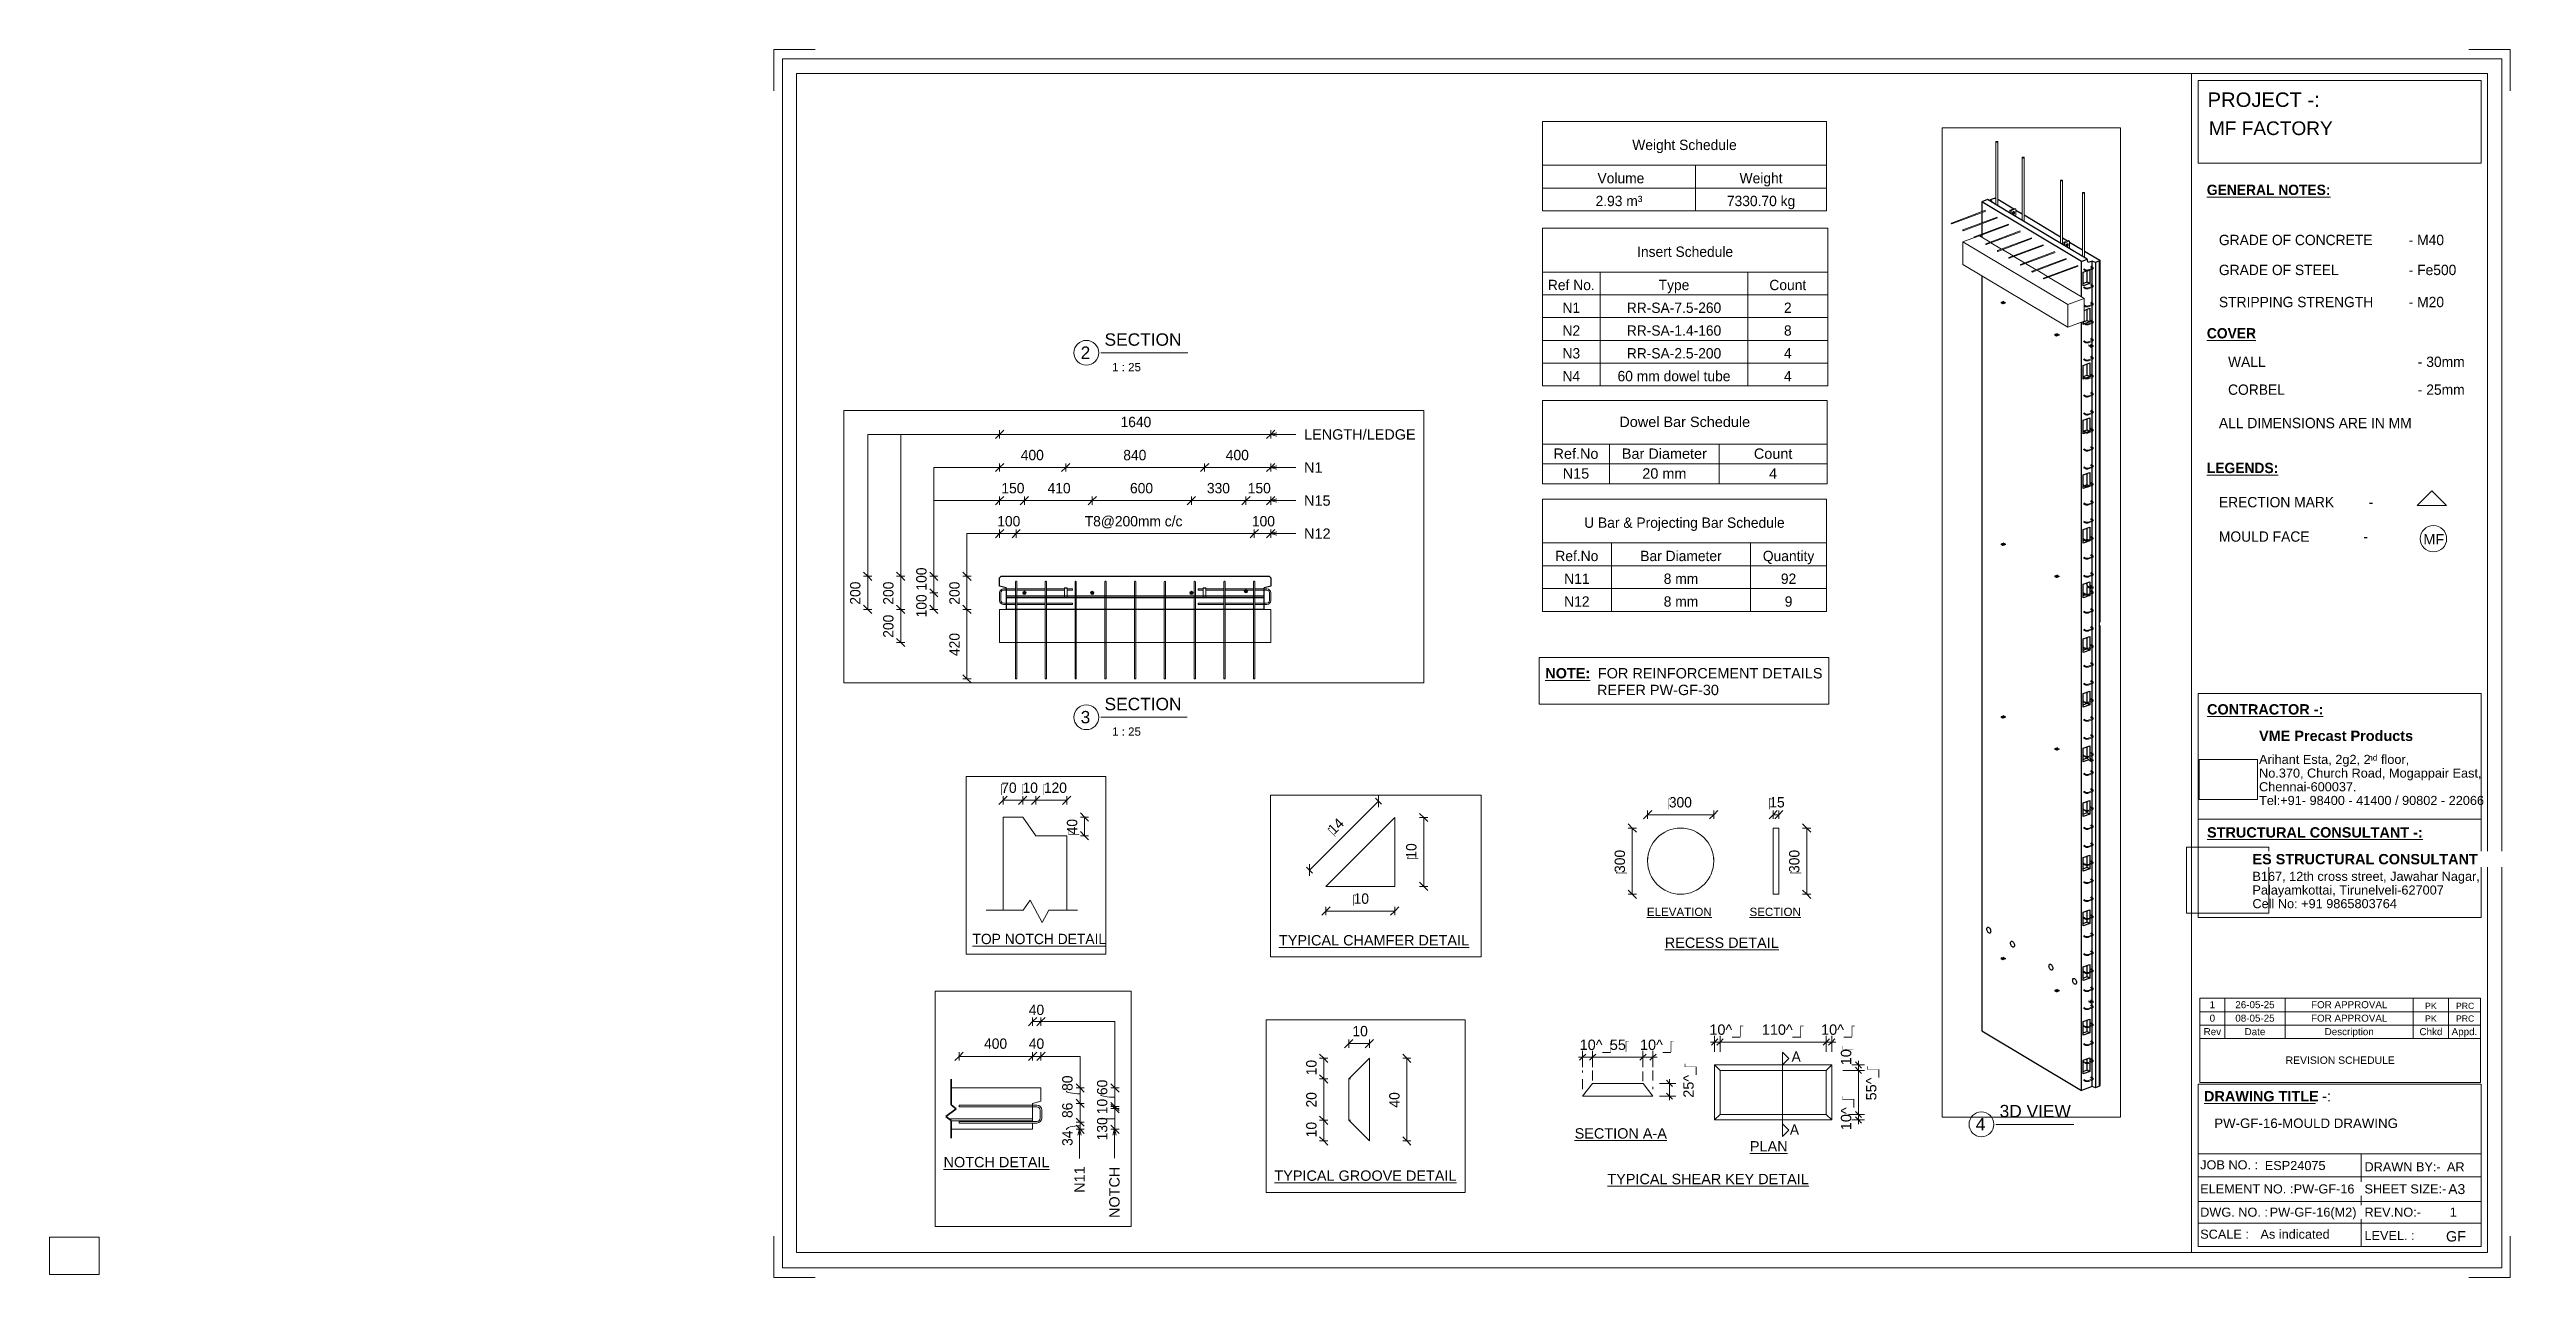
# Paper-space layout 'Layout1' of a CAD drawing. Header units: millimetres. Extents: x 0 to 599, y -1 to 296.
# The model-space entities are those that its viewports show. They can reach past a viewport. Long polylines and large blocks are cut down to what shows.
import ezdxf

# ---------------------------------------------------------------- set-up
doc = ezdxf.new("R2010")
doc.units = ezdxf.units.MM
doc.linetypes.add('Dash', pattern=[6.36, 3.18, -3.18])
doc.linetypes.add('Overhead', pattern=[3.97, 2.38, -1.59])
for name, color, linetype, lineweight in [('A-ANNO-DIMS', 211, 'Continuous', 9), ('A-ANNO-DIMS-1', 211, 'Continuous', 9), ('A-ANNO-DIMS-2', 211, 'Continuous', 9), ('A-ANNO-DIMS-25', 211, 'Continuous', 9), ('A-ANNO-DIMS-3', 211, 'Continuous', 9), ('A-ANNO-DIMS-80', 211, 'Continuous', 9), ('A-DETL', 90, 'Continuous', 18), ('A-DETL-MBND', 5, 'Continuous', 18), ('A-DETL-THIN', 151, 'Continuous', 18), ('A-FLOR-OVHD', 1, 'Overhead', 18), ('A-GENM', 13, 'Continuous', 18), ('A-WALL', 113, 'Continuous', 25), ('A-WALL-HDLN', 110, 'Dash', 25), ('G-ANNO-SCHD', 231, 'Continuous', 9), ('G-ANNO-TEXT', 231, 'Continuous', 9), ('G-ANNO-TTLB', 6, 'Continuous', 9), ('G-ANNO-TTLB-MEDM', 33, 'Continuous', 9), ('G-ANNO-TTLB-THIN', 151, 'Continuous', 9), ('S-BEAM', 12, 'Continuous', 18), ('S-BEAM-HDLN', 1, 'Dash', 18), ('S-RBAR', 171, 'Continuous', 18)]:
    doc.layers.add(name, color=color, linetype=linetype, lineweight=lineweight)
doc.layers.add('G-ANNO-NPLT', color=191, linetype='Continuous')
doc.styles.add('Arial', font='arial.ttf', dxfattribs={"height": 62.5})
doc.styles.add('Arial_1', font='arial.ttf', dxfattribs={"height": 50})
doc.styles.add('Arial_10', font='arial.ttf', dxfattribs={"height": 3.3})
doc.styles.add('Arial_11', font='arial.ttf', dxfattribs={"height": 2.3})
doc.styles.add('Arial_12', font='arial.ttf', dxfattribs={"height": 1.8})
doc.styles.add('Arial_13', font='arial.ttf', dxfattribs={"height": 1.7})
doc.styles.add('Arial_14', font='arial.ttf', dxfattribs={"height": 1.5})
doc.styles.add('Arial_15', font='arial.ttf', dxfattribs={"height": 2})
doc.styles.add('Arial_16', font='arial.ttf', dxfattribs={"height": 3})
doc.styles.add('Arial_2', font='arial.ttf', dxfattribs={"height": 7.5})
doc.styles.add('Arial_3', font='arial.ttf', dxfattribs={"height": 5})
doc.styles.add('Arial_4', font='arial.ttf', dxfattribs={"height": 3.5})
doc.styles.add('Arial_5', font='arial.ttf', dxfattribs={"height": 2.2})
doc.styles.add('Arial_6', font='arial.ttf', dxfattribs={"height": 2.4})
doc.styles.add('Arial_7', font='arial.ttf', dxfattribs={"height": 2.5})
doc.styles.add('Arial_8', font='arial.ttf', dxfattribs={"height": 1.42976})
doc.styles.add('Arial_9', font='arial.ttf', dxfattribs={"height": 2.25})
doc.styles.add('Arial_B', font='arialbd.ttf', dxfattribs={"height": 2.5})
doc.styles.add('Nirmala UI Semilight', font='NirmalaS.ttf', dxfattribs={"height": 62.5})
doc.styles.add('Nirmala UI Semilight_1', font='NirmalaS.ttf', dxfattribs={"height": 50})
doc.styles.add('Nirmala UI Semilight_2', font='NirmalaS.ttf', dxfattribs={"height": 7.5})
doc.styles.add('Nirmala UI Semilight_3', font='NirmalaS.ttf', dxfattribs={"height": 200})
doc.styles.add('Nirmala UI Semilight_4', font='NirmalaS.ttf', dxfattribs={"height": 200})
doc.styles.add('Nirmala UI Semilight_5', font='NirmalaS.ttf', dxfattribs={"height": 5})
doc.styles.add('Nirmala UI Semilight_6', font='NirmalaS.ttf', dxfattribs={"height": 2.5})
doc.styles.add('Nirmala UI Semilight_7', font='NirmalaS.ttf', dxfattribs={"height": 2.5})
doc.styles.add('Nirmala UI Semilight_B', font='', dxfattribs={"height": 2.5})
doc.styles.get('Nirmala UI Semilight_B').set_extended_font_data('Nirmala UI Semilight', bold=True)
doc.dimstyles.new('Arrow_Filled_-_2_5_NI_UI', dxfattribs={"dimscale": 304.8, "dimtxt": 65.460247, "dimasz": 0.164042, "dimexe": 0.082021, "dimexo": 0.0625, "dimgap": 0.082021, "dimtad": 1, "dimdec": 0, "dimzin": 0, "dimdsep": 46, "dimtxsty": 'Nirmala UI Semilight', "dimblk1": 'OBLIQUE', "dimblk2": 'OBLIQUE', "dimsah": 1, "dimcen": 0.09, "dimazin": 0, "dimtfac": 1, "dimtdec": 4, "dimtix": 1, "dimtmove": 0, "dimatfit": 3, "dimfxl": 0.082021, "dimfxlon": 1, "dimtvp": 1, "dimtolj": 1, "dimtzin": 0, "dimarcsym": 2})
doc.dimstyles.new('Arrow_Filled_-_2_5_NI_UI_1', dxfattribs={"dimscale": 304.8, "dimtxt": 65.460247, "dimasz": 0.164042, "dimexe": 0.082021, "dimexo": 0.0625, "dimgap": 0.082021, "dimtad": 1, "dimdec": 0, "dimzin": 0, "dimdsep": 46, "dimtxsty": 'Nirmala UI Semilight', "dimblk1": 'OBLIQUE', "dimblk2": 'OBLIQUE', "dimsah": 1, "dimcen": 0.09, "dimazin": 0, "dimtfac": 1, "dimtdec": 4, "dimtix": 1, "dimtmove": 2, "dimatfit": 3, "dimfxl": 0.082021, "dimfxlon": 1, "dimtvp": 1, "dimtolj": 1, "dimtzin": 0, "dimarcsym": 2})
doc.dimstyles.new('Arrow_Filled_-_2_5_NI_UI_2', dxfattribs={"dimscale": 304.8, "dimtxt": 7.85523, "dimasz": 0.019685, "dimexe": 0.009843, "dimexo": 0.0625, "dimgap": 0.009843, "dimtad": 1, "dimdec": 0, "dimzin": 0, "dimdsep": 46, "dimtxsty": 'Nirmala UI Semilight_2', "dimblk1": 'OBLIQUE', "dimblk2": 'OBLIQUE', "dimsah": 1, "dimcen": 0.09, "dimazin": 0, "dimtfac": 1, "dimtdec": 4, "dimtix": 1, "dimtmove": 0, "dimatfit": 3, "dimfxl": 0.009843, "dimfxlon": 1, "dimtvp": 1, "dimtolj": 1, "dimtzin": 0, "dimarcsym": 2})
doc.dimstyles.new('Arrow_Filled_-_2_5_NI_UI_3', dxfattribs={"dimscale": 304.8, "dimtxt": 209.472789, "dimasz": 0.524934, "dimexe": 0.262467, "dimexo": 0.0625, "dimgap": 0.262467, "dimtad": 1, "dimdec": 0, "dimzin": 0, "dimdsep": 46, "dimtxsty": 'Nirmala UI Semilight_3', "dimblk1": 'OBLIQUE', "dimblk2": 'OBLIQUE', "dimsah": 1, "dimcen": 0.09, "dimazin": 0, "dimtfac": 1, "dimtdec": 4, "dimtix": 1, "dimtmove": 2, "dimatfit": 3, "dimfxl": 0.262467, "dimfxlon": 1, "dimtvp": 1, "dimtolj": 1, "dimtzin": 0, "dimarcsym": 2})
doc.dimstyles.new('Arrow_Filled_-_2_5_NI_UI_4', dxfattribs={"dimscale": 304.8, "dimtxt": 209.472789, "dimasz": 0.524934, "dimexe": 0.262467, "dimexo": 0.0625, "dimgap": 0.262467, "dimtad": 1, "dimdec": 0, "dimzin": 0, "dimdsep": 46, "dimtxsty": 'Nirmala UI Semilight_3', "dimblk1": 'OBLIQUE', "dimblk2": 'OBLIQUE', "dimsah": 1, "dimcen": 0.09, "dimazin": 0, "dimtfac": 1, "dimtdec": 4, "dimtix": 1, "dimtmove": 0, "dimatfit": 3, "dimfxl": 0.262467, "dimfxlon": 1, "dimtvp": 1, "dimtolj": 1, "dimtzin": 0, "dimarcsym": 2})
doc.dimstyles.new('Arrow_Filled_-_2_5_NI_UI_5', dxfattribs={"dimscale": 304.8, "dimtxt": 5.23682, "dimasz": 0.013123, "dimexe": 0.006562, "dimexo": 0.0625, "dimgap": 0.006562, "dimtad": 1, "dimdec": 0, "dimzin": 0, "dimdsep": 46, "dimtxsty": 'Nirmala UI Semilight_5', "dimblk1": 'OBLIQUE', "dimblk2": 'OBLIQUE', "dimsah": 1, "dimcen": 0.09, "dimazin": 0, "dimtfac": 1, "dimtdec": 4, "dimtix": 1, "dimtmove": 0, "dimatfit": 3, "dimfxl": 0.006562, "dimfxlon": 1, "dimtvp": 1, "dimtolj": 1, "dimtzin": 0, "dimarcsym": 2})
doc.dimstyles.new('Arrow_Filled_-_2_5_NI_UI_6', dxfattribs={"dimscale": 304.8, "dimtxt": 2.61841, "dimasz": 0.006562, "dimexe": 0.003281, "dimexo": 0.0625, "dimgap": 0.003281, "dimtad": 1, "dimdec": 0, "dimzin": 0, "dimdsep": 46, "dimtxsty": 'Nirmala UI Semilight_7', "dimblk1": 'OBLIQUE', "dimblk2": 'OBLIQUE', "dimsah": 1, "dimcen": 0.09, "dimazin": 0, "dimtfac": 1, "dimtdec": 4, "dimtix": 1, "dimtmove": 0, "dimatfit": 3, "dimfxl": 0.003281, "dimfxlon": 1, "dimtvp": 1, "dimtolj": 1, "dimtzin": 0, "dimarcsym": 2})
doc.dimstyles.new('Diagonal_-_2_5mm_Arial', dxfattribs={"dimscale": 304.8, "dimtxt": 2.550648, "dimasz": 0.004921, "dimexe": 0.004921, "dimexo": 0.0625, "dimgap": 0.003281, "dimtad": 1, "dimdec": 0, "dimzin": 0, "dimdsep": 46, "dimtxsty": 'Arial_7', "dimblk1": 'OBLIQUE', "dimblk2": 'OBLIQUE', "dimsah": 1, "dimcen": 0.09, "dimdle": 0.003281, "dimazin": 0, "dimtfac": 1, "dimtdec": 4, "dimtix": 1, "dimtmove": 2, "dimatfit": 3, "dimfxl": 0.007874, "dimfxlon": 1, "dimtvp": 1, "dimtolj": 1, "dimtzin": 0, "dimarcsym": 2})
doc.dimstyles.new('Diagonal_-_2_5mm_Arial_1', dxfattribs={"dimscale": 304.8, "dimtxt": 2.550648, "dimasz": 0.004921, "dimexe": 0.004921, "dimexo": 0.0625, "dimgap": 0.003281, "dimtad": 1, "dimdec": 0, "dimzin": 0, "dimdsep": 46, "dimtxsty": 'Arial_7', "dimblk1": 'OBLIQUE', "dimblk2": 'OBLIQUE', "dimsah": 1, "dimcen": 0.09, "dimdle": 0.003281, "dimazin": 0, "dimtfac": 1, "dimtdec": 4, "dimtix": 1, "dimtmove": 0, "dimatfit": 3, "dimfxl": 0.007874, "dimfxlon": 1, "dimtvp": 1, "dimtolj": 1, "dimtzin": 0, "dimarcsym": 2})
picture_1 = doc.add_image_def('image1.jpg', size_in_pixel=(996, 686))
picture_2 = doc.add_image_def('image2.jpg', size_in_pixel=(1600, 1280))

psp = doc.layouts.get("Layout1")

msp = doc.modelspace()

# ---------------------------------------------------------------- texts
at = {"layer": 'G-ANNO-TEXT', "color": 7, "attachment_point": 1}
for s, insert, char_height, width, style in [('40', (227.79, 18537.99), 50, 91.3924, 'Nirmala UI Semilight_1'), ('400', (11.23, 18374.44), 50, 136.2869, 'Nirmala UI Semilight_1'), ('40', (227.79, 18374.44), 50, 91.3924, 'Nirmala UI Semilight_1'), ('\\LNOTCH DETAIL', (-184.57, 17801.33), 50, 622.1095, 'Arial_1'), ('LENGTH/LEDGE', (-1044.82, 14003.2), 62.5, 815.717, 'Arial'), ('N1', (-1044.82, 13803.2), 62.5, 134.2827, 'Arial'), ('N15', (-1044.82, 13603.2), 62.5, 192.405, 'Arial'), ('N12', (-1044.82, 13403.2), 62.5, 192.405, 'Arial'), ('\\LTYPICAL CHAMFER DETAIL', (744.77, 3087.48), 7.5, 166.9113, 'Arial_2'), ('\\LTYPICAL GROOVE DETAIL', (3876.1, 3090.66), 5, 106.7848, 'Arial_3'), ('\\LTOP NOTCH DETAIL', (1281.68, 1307.17), 200, 2975.864, 'Nirmala UI Semilight_4')]:
    msp.add_mtext(s, dxfattribs=dict(at, insert=insert, char_height=char_height, width=width, style=style))
at = {"layer": 'G-ANNO-TEXT', "color": 7, "char_height": 50, "attachment_point": 1, "rotation": 90}
for s, insert, width, style in [('80', (389.37, 18120.9), 89.789, 'Nirmala UI Semilight_1'), ('60', (557.71, 18100.51), 89.789, 'Nirmala UI Semilight_1'), ('10', (557.71, 18008.06), 76.962, 'Nirmala UI Semilight_1'), ('86', (389.37, 17989.83), 89.789, 'Nirmala UI Semilight_1'), ('130', (557.71, 17881.7), 121.8565, 'Nirmala UI Semilight_1'), ('34', (389.37, 17854.64), 91.3924, 'Nirmala UI Semilight_1'), ('N11', (448.6, 17627.57), 153.924, 'Arial_1'), ('NOTCH', (616.94, 17505.97), 301.4345, 'Arial_1')]:
    msp.add_mtext(s, dxfattribs=dict(at, insert=insert, width=width, style=style))

# ---------------------------------------------------------------- blocks, each defined once
blk = doc.blocks.new('ES-Landscape-A3 - ES-Landscape-A3-502445-PW-GF-16-MOULD DRAWING')
at = {"layer": 'G-ANNO-TTLB'}
for p, q in [((175.24, 296.27), (185.24, 296.27)), ((175.24, 296.27), (175.24, 286.27)), ((595.24, 296.27), (585.24, 296.27)), ((595.24, 296.27), (595.24, 286.27)), ((519.77, 140.54), (588.2, 140.54)), ((519.77, 86.33), (519.77, 140.54)), ((588.2, 86.33), (588.2, 140.54)), ((519.77, 110.14), (588.2, 110.14)), ((519.77, 6.78), (519.77, 46.03)), ((588.2, 6.78), (588.2, 46.03)), ((559.23, 29.2), (559.23, 6.78)), ((175.24, -0.73), (175.24, 9.27)), ((595.24, -0.73), (595.24, 9.27)), ((175.24, -0.73), (185.24, -0.73)), ((595.24, -0.73), (585.24, -0.73))]:
    blk.add_line(p, q, dxfattribs=at)
at = {"layer": 'G-ANNO-TTLB-MEDM'}
for p, q in [((180.73, 290.44), (180.73, 5.31)), ((180.73, 290.44), (589.79, 290.44)), ((518.17, 290.44), (518.17, 5.31)), ((519.77, 268.77), (519.77, 288.77)), ((519.77, 288.77), (588.2, 288.77)), ((588.2, 288.77), (588.2, 268.77)), ((589.79, 290.44), (589.79, 5.31)), ((588.2, 268.77), (519.77, 268.77)), ((519.77, 86.33), (588.2, 86.33)), ((519.77, 6.78), (588.2, 6.78)), ((180.73, 5.31), (589.79, 5.31))]:
    blk.add_line(p, q, dxfattribs=at)
at = {"layer": 'G-ANNO-TTLB-THIN'}
for p, q in [((177.29, 294.03), (177.29, 1.56)), ((593.23, 294.03), (177.29, 294.03)), ((593.23, 1.56), (593.23, 294.03)), ((519.77, 46.03), (588.2, 46.03)), ((519.77, 29.2), (588.2, 29.2)), ((519.77, 23.64), (588.2, 23.64)), ((519.77, 17.68), (588.2, 17.68)), ((519.77, 12.43), (588.2, 12.43)), ((177.29, 1.56), (593.23, 1.56))]:
    blk.add_line(p, q, dxfattribs=at)
at = {"layer": 'G-ANNO-TTLB', "char_height": 2.2, "attachment_point": 1, "style": 'Arial_5'}
for s, insert, width in [('No.370, Church Road, Mogappair East,', (534.5, 122.37), 63.4135), ('Tel:+91- 98400 - 41400 / 90802 - 22066 ', (534.5, 115.75), 65.2574), ('Chennai-600037.', (534.5, 119.06), 27.6582), ('Cell No: +91 9865803764', (532.9, 90.79), 41.0464), ('Palayamkottai, Tirunelveli-627007', (532.9, 94.09), 54.4346), ('JOB NO. :', (520.26, 27.61), 16.5949), ('DRAWN BY:-', (560, 27.14), 21.7257), ('ELEMENT NO. :', (520.26, 21.79), 26.5359), ('SHEET SIZE:-', (560, 21.79), 23.2489), ('DWG. NO. :', (520.26, 16.16), 19.481), ('REV.NO:-', (560, 16.16), 16.0338), ('SCALE :', (520.26, 10.84), 13.8692), ('LEVEL. :', (560, 10.53), 14.3502)]:
    blk.add_mtext(s, dxfattribs=dict(at, insert=insert, width=width))
at = {"layer": 'G-ANNO-TTLB'}
image = blk.add_image(picture_1, insert=(520, 114.84), size_in_units=(14.11, 9.72), dxfattribs=at)
image.dxf.flags = 7
image = blk.add_image(picture_2, insert=(516.95, 87.39), size_in_units=(19.92, 15.93), dxfattribs=at)
image.dxf.flags = 7
at = {"layer": 'G-ANNO-TTLB', "attachment_point": 1, "bg_fill": 3, "box_fill_scale": 1.25, "bg_fill_color": 256, "bg_fill_true_color": 13158600, "bg_fill_transparency": 0}
for s, insert, char_height, width, style in [('PROJECT -:', (522.05, 285.89), 3.5, 33.3502, 'Arial_4'), ('\\LCONTRACTOR -:', (521.92, 137.94), 2.5, 33.9114, 'Arial_B'), ('\\LSTRUCTURAL CONSULTANT -:', (521.92, 108.18), 2.5, 62.8523, 'Arial_B'), ('\\LDRAWING TITLE', (521.19, 44.36), 2.5, 33.4304, 'Arial_B'), ('A3', (580.27, 21.84), 2.4, 4.9705, 'Arial_6')]:
    blk.add_mtext(s, dxfattribs=dict(at, insert=insert, char_height=char_height, width=width, style=style))
at = {"layer": 'G-ANNO-TTLB', "char_height": 2.5, "attachment_point": 1, "style": 'Arial_B', "bg_fill": 3, "box_fill_scale": 1.25, "bg_fill_color": 256, "bg_fill_true_color": 13158600, "bg_fill_transparency": 0}
for s, insert, width in [('VME Precast Products', (534.5, 131.53), 45.135), ('ES STRUCTURAL CONSULTANT', (532.9, 101.7), 65.6582), ('\\fArial|b1|i0|c0|p34|; ', (548.78, 44.36), 1.2025)]:
    blk.add_mtext(s, dxfattribs=dict(at, insert=insert, width=width))
at = {"layer": 'G-ANNO-TTLB', "attachment_point": 1}
for s, insert, char_height, width, style in [('Arihant Esta, 2g2, 2', (534.5, 125.68), 2.2, 31.9873, 'Arial_5'), ('nd', (560.89, 125.72), 1.43, 2.7257, 'Arial_8'), (' floor,', (563.14, 125.68), 2.2, 9.1392, 'Arial_5'), ('B167, 12th cross street, Jawahar Nagar,', (532.9, 97.4), 2.2, 65.1772, 'Arial_5')]:
    blk.add_mtext(s, dxfattribs=dict(at, insert=insert, char_height=char_height, width=width, style=style))
at = {"layer": 'G-ANNO-TTLB', "insert": (549.77, 44.36), "char_height": 2.5, "width": 2.6456, "attachment_point": 1, "style": 'Arial_7', "bg_fill": 3, "box_fill_scale": 1.25, "bg_fill_color": 256, "bg_fill_true_color": 13158600, "bg_fill_transparency": 0}
blk.add_mtext('-:', dxfattribs=at)
blk = doc.blocks.new('Viewport - M_View Title-1040-PW-GF-16-MOULD DRAWING')
at = {"layer": 'G-ANNO-TTLB'}
for start, end in [(360, 180), (180, 0)]:
    blk.add_arc((-3.5, 0), 3, start, end, dxfattribs=at)
blk = doc.blocks.new('DIMBLOCK44-PW-GF-16-MOULD DRAWING')
at = {"layer": 'A-ANNO-DIMS-1'}
for p, q in [((437.59, 49.36), (433.78, 49.36)), ((437.59, 50.68), (436.02, 50.68)), ((437.59, 51.68), (437.59, 49.36)), ((437.59, 50.68), (439.09, 50.68)), ((437.59, 49.36), (439.09, 49.36))]:
    blk.add_line(p, q, dxfattribs=at)
at = {"layer": 'A-ANNO-DIMS-1', "lineweight": 35}
for p, q in [((437.59, 50.68), (436.84, 51.43)), ((437.59, 49.36), (436.84, 50.11)), ((437.59, 50.68), (438.34, 49.93)), ((437.59, 49.36), (438.34, 48.61))]:
    blk.add_line(p, q, dxfattribs=at)
at = {"layer": 'A-ANNO-DIMS-1', "color": 0, "insert": (433.34, 50.6), "char_height": 2.5, "width": 4.6147, "attachment_point": 1, "rotation": 90, "line_spacing_factor": 0.941778, "style": 'Arial_7'}
blk.add_mtext('10\\fArial|b0|i0|c254|p34|;\u202a', dxfattribs=at)
blk = doc.blocks.new('_Oblique')
at = {"color": 0, "linetype": 'ByBlock', "lineweight": -2}
blk.add_line((-0.5, -0.5), (0.5, 0.5), dxfattribs=at)
blk = doc.blocks.new('DIMBLOCK45-PW-GF-16-MOULD DRAWING')
at = {"layer": 'A-ANNO-DIMS-1'}
for p, q in [((437.59, 49.36), (433.78, 49.36)), ((437.59, 49.36), (437.59, 38.69)), ((437.59, 49.36), (439.09, 49.36)), ((437.59, 38.69), (435.19, 38.69)), ((437.59, 38.69), (439.09, 38.69))]:
    blk.add_line(p, q, dxfattribs=at)
at = {"layer": 'A-ANNO-DIMS-1', "lineweight": 35}
for p, q in [((437.59, 49.36), (436.84, 50.11)), ((437.59, 49.36), (438.34, 48.61)), ((437.59, 38.69), (436.84, 39.44)), ((437.59, 38.69), (438.34, 37.94))]:
    blk.add_line(p, q, dxfattribs=at)
at = {"layer": 'A-ANNO-DIMS-1', "color": 0, "insert": (439.43, 42.1), "char_height": 2.5, "width": 4.6147, "attachment_point": 1, "rotation": 90, "line_spacing_factor": 0.941778, "style": 'Arial_7'}
blk.add_mtext('55^_\\fArial|b0|i0|c254|p34|;\u202a', dxfattribs=at)
blk = doc.blocks.new('DIMBLOCK46-PW-GF-16-MOULD DRAWING')
at = {"layer": 'A-ANNO-DIMS-1'}
for p, q in [((437.59, 38.69), (435.19, 38.69)), ((437.59, 37.38), (436.02, 37.38)), ((437.59, 38.69), (437.59, 36.38)), ((437.59, 38.69), (439.09, 38.69)), ((437.59, 37.38), (439.09, 37.38))]:
    blk.add_line(p, q, dxfattribs=at)
at = {"layer": 'A-ANNO-DIMS-1', "lineweight": 35}
for p, q in [((437.59, 38.69), (436.84, 39.44)), ((437.59, 37.38), (436.84, 38.13)), ((437.59, 38.69), (438.34, 37.94)), ((437.59, 37.38), (438.34, 36.63))]:
    blk.add_line(p, q, dxfattribs=at)
at = {"layer": 'A-ANNO-DIMS-1', "color": 0, "insert": (433.34, 34.9), "char_height": 2.5, "width": 4.6147, "attachment_point": 1, "rotation": 90, "line_spacing_factor": 0.941778, "style": 'Arial_7'}
blk.add_mtext('10^_\\fArial|b0|i0|c254|p34|;\u202a', dxfattribs=at)
blk = doc.blocks.new('DIMBLOCK47-PW-GF-16-MOULD DRAWING')
at = {"layer": 'A-ANNO-DIMS-1'}
for p, q in [((401.79, 56.22), (404.11, 56.22)), ((402.79, 56.22), (402.79, 57.72)), ((402.79, 56.22), (402.79, 53.82)), ((404.11, 56.22), (404.11, 57.72)), ((404.11, 56.22), (404.11, 53.82))]:
    blk.add_line(p, q, dxfattribs=at)
at = {"layer": 'A-ANNO-DIMS-1', "lineweight": 35}
for p, q in [((402.79, 56.22), (402.04, 55.47)), ((402.79, 56.22), (403.54, 56.97)), ((404.11, 56.22), (403.36, 55.47)), ((404.11, 56.22), (404.86, 56.97))]:
    blk.add_line(p, q, dxfattribs=at)
at = {"layer": 'A-ANNO-DIMS-1', "color": 0, "insert": (401.53, 60.47), "char_height": 2.5, "width": 4.6147, "attachment_point": 1, "line_spacing_factor": 0.941778, "style": 'Arial_7'}
blk.add_mtext('10^_\\fArial|b0|i0|c254|p34|;\u202a', dxfattribs=at)
blk = doc.blocks.new('DIMBLOCK48-PW-GF-16-MOULD DRAWING')
at = {"layer": 'A-ANNO-DIMS-1', "lineweight": 35}
for p, q in [((404.11, 56.22), (403.36, 55.47)), ((404.11, 56.22), (404.86, 56.97)), ((429.82, 56.22), (429.07, 55.47)), ((429.82, 56.22), (430.57, 56.97))]:
    blk.add_line(p, q, dxfattribs=at)
at = {"layer": 'A-ANNO-DIMS-1'}
for p, q in [((404.11, 56.22), (404.11, 57.72)), ((404.11, 56.22), (429.82, 56.22)), ((404.11, 56.22), (404.11, 53.82)), ((429.82, 56.22), (429.82, 57.72)), ((429.82, 56.22), (429.82, 53.82))]:
    blk.add_line(p, q, dxfattribs=at)
at = {"layer": 'A-ANNO-DIMS-1', "color": 0, "insert": (414.22, 60.47), "char_height": 2.5, "width": 6.5924, "attachment_point": 1, "line_spacing_factor": 0.941778, "style": 'Arial_7'}
blk.add_mtext('110^_\\fArial|b0|i0|c254|p34|;\u202a', dxfattribs=at)
blk = doc.blocks.new('DIMBLOCK49-PW-GF-16-MOULD DRAWING')
at = {"layer": 'A-ANNO-DIMS-1', "lineweight": 35}
for p, q in [((429.82, 56.22), (429.07, 55.47)), ((429.82, 56.22), (430.57, 56.97)), ((431.13, 56.22), (430.38, 55.47)), ((431.13, 56.22), (431.88, 56.97))]:
    blk.add_line(p, q, dxfattribs=at)
at = {"layer": 'A-ANNO-DIMS-1'}
for p, q in [((429.82, 56.22), (429.82, 57.72)), ((429.82, 56.22), (432.13, 56.22)), ((429.82, 56.22), (429.82, 53.82)), ((431.13, 56.22), (431.13, 57.72)), ((431.13, 56.22), (431.13, 53.82))]:
    blk.add_line(p, q, dxfattribs=at)
at = {"layer": 'A-ANNO-DIMS-1', "color": 0, "insert": (428.55, 60.47), "char_height": 2.5, "width": 4.6147, "attachment_point": 1, "line_spacing_factor": 0.941778, "style": 'Arial_7'}
blk.add_mtext('10^_\\fArial|b0|i0|c254|p34|;\u202a', dxfattribs=at)
blk = doc.blocks.new('DIMBLOCK50-PW-GF-16-MOULD DRAWING')
at = {"layer": 'A-ANNO-DIMS-1'}
for p, q in [((391.89, 46.22), (389.49, 46.22)), ((391.89, 43.12), (389.49, 43.12)), ((391.89, 47.22), (391.89, 42.12)), ((391.89, 46.22), (393.39, 46.22)), ((391.89, 43.12), (393.39, 43.12))]:
    blk.add_line(p, q, dxfattribs=at)
at = {"layer": 'A-ANNO-DIMS-1', "lineweight": 35}
for p, q in [((391.89, 46.22), (391.14, 46.97)), ((391.89, 43.12), (391.14, 43.87)), ((391.89, 46.22), (392.64, 45.47)), ((391.89, 43.12), (392.64, 42.37))]:
    blk.add_line(p, q, dxfattribs=at)
at = {"layer": 'A-ANNO-DIMS-1', "color": 0, "insert": (395.22, 42.75), "char_height": 2.5, "width": 4.6147, "attachment_point": 1, "rotation": 90, "line_spacing_factor": 0.941778, "style": 'Arial_7'}
blk.add_mtext('25^_\\fArial|b0|i0|c254|p34|;\u202a', dxfattribs=at)
blk = doc.blocks.new('DIMBLOCK51-PW-GF-16-MOULD DRAWING')
at = {"layer": 'A-ANNO-DIMS-1'}
for p, q in [((370.87, 52.56), (370.87, 54.06)), ((373.28, 52.56), (373.28, 54.06)), ((369.87, 52.56), (373.28, 52.56)), ((370.87, 52.56), (370.87, 50.16)), ((373.28, 52.56), (373.28, 50.16))]:
    blk.add_line(p, q, dxfattribs=at)
at = {"layer": 'A-ANNO-DIMS-1', "lineweight": 35}
for p, q in [((370.87, 52.56), (370.12, 51.81)), ((370.87, 52.56), (371.62, 53.31)), ((373.28, 52.56), (372.53, 51.81)), ((373.28, 52.56), (374.03, 53.31))]:
    blk.add_line(p, q, dxfattribs=at)
at = {"layer": 'A-ANNO-DIMS-1', "color": 0, "insert": (370.15, 56.8), "char_height": 2.5, "width": 4.6147, "attachment_point": 1, "line_spacing_factor": 0.941778, "style": 'Arial_7'}
blk.add_mtext('10^_\\fArial|b0|i0|c254|p34|;\u202a', dxfattribs=at)
blk = doc.blocks.new('DIMBLOCK52-PW-GF-16-MOULD DRAWING')
at = {"layer": 'A-ANNO-DIMS-1'}
for p, q in [((373.28, 52.56), (373.28, 54.06)), ((385.47, 52.56), (385.47, 54.06)), ((373.28, 52.56), (385.47, 52.56)), ((373.28, 52.56), (373.28, 50.16)), ((385.47, 52.56), (385.47, 50.16))]:
    blk.add_line(p, q, dxfattribs=at)
at = {"layer": 'A-ANNO-DIMS-1', "lineweight": 35}
for p, q in [((373.28, 52.56), (372.53, 51.81)), ((373.28, 52.56), (374.03, 53.31)), ((385.47, 52.56), (384.72, 51.81)), ((385.47, 52.56), (386.22, 53.31))]:
    blk.add_line(p, q, dxfattribs=at)
at = {"layer": 'A-ANNO-DIMS-1', "color": 0, "insert": (377.45, 56.8), "char_height": 2.5, "width": 4.6147, "attachment_point": 1, "line_spacing_factor": 0.941778, "style": 'Arial_7'}
blk.add_mtext('55\\fArial|b0|i0|c254|p34|;\u202a', dxfattribs=at)
blk = doc.blocks.new('DIMBLOCK53-PW-GF-16-MOULD DRAWING')
at = {"layer": 'A-ANNO-DIMS-1'}
for p, q in [((385.47, 52.56), (385.47, 54.06)), ((387.87, 52.56), (387.87, 54.06)), ((385.47, 52.56), (388.87, 52.56)), ((385.47, 52.56), (385.47, 50.16)), ((387.87, 52.56), (387.87, 50.16))]:
    blk.add_line(p, q, dxfattribs=at)
at = {"layer": 'A-ANNO-DIMS-1', "lineweight": 35}
for p, q in [((385.47, 52.56), (384.72, 51.81)), ((385.47, 52.56), (386.22, 53.31)), ((387.87, 52.56), (387.12, 51.81)), ((387.87, 52.56), (388.62, 53.31))]:
    blk.add_line(p, q, dxfattribs=at)
at = {"layer": 'A-ANNO-DIMS-1', "color": 0, "insert": (384.75, 56.8), "char_height": 2.5, "width": 4.6147, "attachment_point": 1, "line_spacing_factor": 0.941778, "style": 'Arial_7'}
blk.add_mtext('10^_\\fArial|b0|i0|c254|p34|;\u202a', dxfattribs=at)
blk = doc.blocks.new('DIMBLOCK54-PW-GF-16-MOULD DRAWING')
at = {"layer": 'A-ANNO-DIMS-1'}
for p, q in [((382.87, 107.97), (381.87, 108.97)), ((382.87, 107.97), (381.87, 107.97)), ((382.87, 91.97), (382.87, 107.97)), ((382.87, 107.97), (383.87, 106.97)), ((382.87, 107.97), (383.87, 107.97)), ((382.87, 91.97), (381.87, 92.97)), ((382.87, 91.97), (381.87, 91.97)), ((382.87, 91.97), (383.87, 90.97)), ((382.87, 91.97), (383.87, 91.97))]:
    blk.add_line(p, q, dxfattribs=at)
at = {"layer": 'A-ANNO-DIMS-1', "color": 0, "insert": (378.61, 97.11), "char_height": 2.5, "width": 6.8555, "attachment_point": 1, "rotation": 90, "line_spacing_factor": 1.142579, "style": 'Nirmala UI Semilight_7'}
blk.add_mtext('\u202a300', dxfattribs=at)
blk = doc.blocks.new('DIMBLOCK55-PW-GF-16-MOULD DRAWING')
at = {"layer": 'A-ANNO-DIMS-1'}
for p, q in [((386.57, 111.2), (385.57, 110.2)), ((386.57, 111.2), (387.57, 112.2)), ((386.57, 111.2), (386.57, 112.2)), ((386.57, 111.2), (402.57, 111.2)), ((386.57, 111.2), (386.57, 110.2)), ((402.57, 111.2), (401.57, 110.2)), ((402.57, 111.2), (403.57, 112.2)), ((402.57, 111.2), (402.57, 112.2)), ((402.57, 111.2), (402.57, 110.2))]:
    blk.add_line(p, q, dxfattribs=at)
at = {"layer": 'A-ANNO-DIMS-1', "color": 0, "insert": (391.72, 115.46), "char_height": 2.5, "width": 6.8555, "attachment_point": 1, "line_spacing_factor": 1.142579, "style": 'Nirmala UI Semilight_7'}
blk.add_mtext('\u202a300', dxfattribs=at)
blk = doc.blocks.new('DIMBLOCK56-PW-GF-16-MOULD DRAWING')
at = {"layer": 'A-ANNO-DIMS-1'}
for p, q in [((416.96, 111.2), (415.96, 110.2)), ((416.96, 111.2), (417.96, 112.2)), ((416.96, 111.2), (416.96, 112.2)), ((416.96, 111.2), (418.33, 111.2)), ((416.96, 111.2), (416.96, 110.2)), ((418.33, 111.2), (417.33, 110.2)), ((418.33, 111.2), (419.33, 112.2)), ((418.33, 111.2), (418.33, 112.2)), ((418.33, 111.2), (418.33, 110.2))]:
    blk.add_line(p, q, dxfattribs=at)
at = {"layer": 'A-ANNO-DIMS-1', "color": 0, "insert": (416.02, 115.46), "char_height": 2.5, "width": 3.8848, "attachment_point": 1, "line_spacing_factor": 1.142579, "style": 'Nirmala UI Semilight_7'}
blk.add_mtext('\u202a15', dxfattribs=at)
blk = doc.blocks.new('DIMBLOCK57-PW-GF-16-MOULD DRAWING')
at = {"layer": 'A-ANNO-DIMS-1'}
for p, q in [((425.08, 107.97), (424.08, 108.97)), ((425.08, 107.97), (424.08, 107.97)), ((425.08, 107.97), (425.08, 91.97)), ((425.08, 107.97), (426.08, 106.97)), ((425.08, 107.97), (426.08, 107.97)), ((425.08, 91.97), (424.08, 92.97)), ((425.08, 91.97), (424.08, 91.97)), ((425.08, 91.97), (426.08, 90.97)), ((425.08, 91.97), (426.08, 91.97))]:
    blk.add_line(p, q, dxfattribs=at)
at = {"layer": 'A-ANNO-DIMS-1', "color": 0, "insert": (420.81, 97.11), "char_height": 2.5, "width": 6.8555, "attachment_point": 1, "rotation": 90, "line_spacing_factor": 1.142579, "style": 'Nirmala UI Semilight_7'}
blk.add_mtext('\u202a300', dxfattribs=at)
blk = doc.blocks.new('RR spread anchor face based - RR-SA-7_5-260-1726841-Elevation Top Copy 1')
at = {"layer": 'A-GENM'}
for p, q in [((-6313.43, 13041.42), (-6313.43, 13043.92)), ((-6313.43, 13043.92), (-6297.43, 13043.92)), ((-6313.43, 12986.42), (-6313.43, 13041.42)), ((-6313.43, 13041.42), (-6297.43, 13041.42)), ((-6297.43, 13043.92), (-6297.43, 13041.42)), ((-6297.43, 13041.42), (-6297.43, 12986.42)), ((-6313.43, 12983.92), (-6313.43, 12986.42)), ((-6313.43, 12986.42), (-6297.43, 12986.42)), ((-6297.43, 12983.92), (-6313.43, 12983.92)), ((-6297.43, 12986.42), (-6297.43, 12983.92))]:
    blk.add_line(p, q, dxfattribs=at)
blk = doc.blocks.new('Rebar Bar - Part 3166313199-431004-3D Ortho')
at = {"layer": 'S-RBAR'}
for p, q in [((7083.43, 12396.22), (7067.53, 12405.73)), ((7063.43, 12398.86), (7079.33, 12389.36))]:
    blk.add_line(p, q, dxfattribs=at)
blk = doc.blocks.new('Rebar Bar - Part 2227165887-431004-3D Ortho')
at = {"layer": 'S-RBAR'}
for points in [[(7083.43, 12396.22, 0), (7084.04, 12395.84, 0), (7084.63, 12395.44, 0), (7085.19, 12395.03, 0), (7085.74, 12394.59, 0), (7086.26, 12394.13, 0), (7086.75, 12393.64, 0), (7087.21, 12393.13, 0), (7087.65, 12392.6, 0), (7088.05, 12392.04, 0), (7088.42, 12391.46, 0), (7088.75, 12390.84, 0), (7089.03, 12390.21, 0), (7089.27, 12389.54, 0), (7089.46, 12388.86, 0), (7089.59, 12388.16, 0), (7089.66, 12387.45, 0), (7089.67, 12386.73, 0), (7089.62, 12386.02, 0), (7089.52, 12385.31, 0), (7089.35, 12384.62, 0), (7089.13, 12383.95, 0), (7088.87, 12383.3, 0), (7088.55, 12382.68, 0), (7088.2, 12382.08, 0), (7087.81, 12381.51, 0), (7087.39, 12380.97, 0), (7086.94, 12380.45, 0), (7086.45, 12379.96, 0), (7085.94, 12379.49, 0), (7085.41, 12379.04, 0), (7084.85, 12378.61, 0), (7084.28, 12378.21, 0), (7083.67, 12377.82, 0), (7083.05, 12377.45, 0), (7082.41, 12377.1, 0), (7081.75, 12376.77, 0), (7081.07, 12376.45, 0), (7080.37, 12376.15, 0), (7079.65, 12375.87, 0), (7079.46, 12375.79, 0)], [(7079.33, 12389.36, 0), (7079.68, 12389.13, 0), (7080.01, 12388.91, 0), (7080.3, 12388.7, 0), (7080.57, 12388.48, 0), (7080.8, 12388.28, 0), (7081, 12388.08, 0), (7081.17, 12387.9, 0), (7081.31, 12387.72, 0), (7081.42, 12387.57, 0), (7081.51, 12387.43, 0), (7081.57, 12387.31, 0), (7081.61, 12387.21, 0), (7081.64, 12387.13, 0), (7081.66, 12387.07, 0), (7081.67, 12387.02, 0), (7081.68, 12386.97, 0), (7081.68, 12386.94, 0), (7081.67, 12386.9, 0), (7081.67, 12386.85, 0), (7081.65, 12386.79, 0), (7081.63, 12386.72, 0), (7081.59, 12386.62, 0), (7081.53, 12386.51, 0), (7081.46, 12386.38, 0), (7081.35, 12386.23, 0), (7081.23, 12386.07, 0), (7081.07, 12385.89, 0), (7080.88, 12385.7, 0), (7080.66, 12385.5, 0), (7080.41, 12385.29, 0), (7080.13, 12385.07, 0), (7079.81, 12384.85, 0), (7079.47, 12384.63, 0), (7079.1, 12384.41, 0), (7078.69, 12384.19, 0), (7078.26, 12383.97, 0), (7077.8, 12383.76, 0), (7077.32, 12383.55, 0), (7076.81, 12383.35, 0), (7076.67, 12383.29, 0)]]:
    blk.add_polyline3d(points, dxfattribs=at)
blk = doc.blocks.new('Rebar Bar - Part 981547073-431004-3D Ortho')
at = {"layer": 'S-RBAR'}
for p, q in [((7076.67, 12383.29), (7040.55, 12369.86)), ((7043.34, 12362.36), (7079.46, 12375.79))]:
    blk.add_line(p, q, dxfattribs=at)
blk = doc.blocks.new('Rebar Bar - Part 2227165887-V1-3D Ortho')
at = {"layer": 'S-RBAR'}
for points in [[(7015.91, 12371.11, 0), (7016.3, 12370.88, 0), (7016.71, 12370.67, 0), (7017.15, 12370.45, 0), (7017.62, 12370.24, 0), (7018.12, 12370.03, 0), (7018.63, 12369.83, 0), (7019.18, 12369.64, 0), (7019.74, 12369.46, 0), (7020.32, 12369.29, 0), (7020.92, 12369.12, 0), (7021.55, 12368.97, 0), (7022.18, 12368.83, 0), (7022.83, 12368.7, 0), (7023.5, 12368.58, 0), (7024.18, 12368.47, 0), (7024.87, 12368.37, 0), (7025.56, 12368.29, 0), (7026.27, 12368.22, 0), (7026.98, 12368.17, 0), (7027.7, 12368.13, 0), (7028.42, 12368.1, 0), (7029.15, 12368.08, 0), (7029.87, 12368.08, 0), (7030.59, 12368.1, 0), (7031.32, 12368.12, 0), (7032.03, 12368.16, 0), (7032.75, 12368.22, 0), (7033.45, 12368.28, 0), (7034.15, 12368.36, 0), (7034.84, 12368.45, 0), (7035.52, 12368.56, 0), (7036.19, 12368.68, 0), (7036.84, 12368.81, 0), (7037.48, 12368.95, 0), (7038.11, 12369.1, 0), (7038.71, 12369.26, 0), (7039.3, 12369.43, 0), (7039.86, 12369.62, 0), (7040.41, 12369.81, 0), (7040.55, 12369.86, 0)], [(7011.81, 12364.24, 0), (7012.44, 12363.88, 0), (7013.08, 12363.53, 0), (7013.75, 12363.21, 0), (7014.44, 12362.9, 0), (7015.15, 12362.6, 0), (7015.87, 12362.33, 0), (7016.61, 12362.07, 0), (7017.36, 12361.82, 0), (7018.13, 12361.59, 0), (7018.92, 12361.38, 0), (7019.71, 12361.18, 0), (7020.52, 12361, 0), (7021.34, 12360.84, 0), (7022.17, 12360.69, 0), (7023.01, 12360.55, 0), (7023.86, 12360.44, 0), (7024.71, 12360.34, 0), (7025.57, 12360.26, 0), (7026.44, 12360.19, 0), (7027.31, 12360.14, 0), (7028.18, 12360.1, 0), (7029.06, 12360.09, 0), (7029.93, 12360.08, 0), (7030.81, 12360.1, 0), (7031.68, 12360.13, 0), (7032.55, 12360.18, 0), (7033.42, 12360.24, 0), (7034.28, 12360.33, 0), (7035.14, 12360.42, 0), (7035.99, 12360.54, 0), (7036.83, 12360.67, 0), (7037.66, 12360.81, 0), (7038.48, 12360.98, 0), (7039.29, 12361.15, 0), (7040.09, 12361.35, 0), (7040.87, 12361.56, 0), (7041.65, 12361.79, 0), (7042.4, 12362.03, 0), (7043.14, 12362.29, 0), (7043.34, 12362.36, 0)]]:
    blk.add_polyline3d(points, dxfattribs=at)
blk = doc.blocks.new('Rebar Bar - Part 3131074535-431004-3D Ortho')
at = {"layer": 'S-RBAR'}
for p, q in [((7015.91, 12371.11), (7000.01, 12380.61)), ((6995.91, 12373.74), (7011.81, 12364.24))]:
    blk.add_line(p, q, dxfattribs=at)
blk = doc.blocks.new('Rebar Bar - Part 3131074535-V2-3D Ortho')
at = {"layer": 'S-RBAR'}
for p, q in [((7015.91, 12022.49), (7002.05, 12030.77)), ((7002.05, 12021.45), (7011.81, 12015.62))]:
    blk.add_line(p, q, dxfattribs=at)
blk = doc.blocks.new('Rebar Bar - Part 3131074535-V3-3D Ortho')
at = {"layer": 'S-RBAR'}
for p, q in [((7015.91, 11848.18), (6992.96, 11861.9)), ((6992.96, 11852.58), (7011.81, 11841.31))]:
    blk.add_line(p, q, dxfattribs=at)
blk = doc.blocks.new('Rebar Bar - Part 3166313199-V4-3D Ortho')
at = {"layer": 'S-RBAR'}
for p, q in [((7083.43, 10304.51), (7067.53, 10314.02)), ((7063.69, 10307), (7079.33, 10297.65))]:
    blk.add_line(p, q, dxfattribs=at)
blk = doc.blocks.new('Rebar Bar - Part 3166313199-V5-3D Ortho')
at = {"layer": 'S-RBAR'}
for p, q in [((7083.43, 8561.42), (7067.74, 8570.8)), ((7063.43, 8564.06), (7079.33, 8554.56))]:
    blk.add_line(p, q, dxfattribs=at)
blk = doc.blocks.new('Rebar Bar - Part 3131074535-V6-3D Ortho')
at = {"layer": 'S-RBAR'}
for p, q in [((7015.91, 6270.29), (7000.01, 6279.79)), ((6995.96, 6272.89), (7011.81, 6263.42))]:
    blk.add_line(p, q, dxfattribs=at)
blk = doc.blocks.new('Rebar Bar - Part 3131074535-V7-3D Ortho')
at = {"layer": 'S-RBAR'}
for p, q in [((7015.91, 4527.2), (7000.02, 4536.7)), ((6995.91, 4529.84), (7011.81, 4520.33))]:
    blk.add_line(p, q, dxfattribs=at)
blk = doc.blocks.new('RR spread anchor face based - RR-SA-7_5-260-1726841-3D Ortho')
at = {"layer": 'A-GENM'}
for p, q in [((6286.03, 12949.24), (6329.21, 12965.3)), ((6339.12, 12959.37), (6295.94, 12943.31)), ((6329.21, 12965.3), (6339.12, 12959.37)), ((6341.09, 12955.7), (6339.12, 12959.37)), ((6341.09, 12895.87), (6341.09, 12955.7)), ((6284.07, 12944.1), (6286.03, 12949.24)), ((6284.07, 12919.54), (6284.07, 12944.1)), ((6293.98, 12938.17), (6284.07, 12944.1)), ((6286.03, 12949.24), (6295.94, 12943.31)), ((6295.94, 12943.31), (6293.98, 12938.17)), ((6293.98, 12938.17), (6293.98, 12913.62)), ((6317.83, 12931.52), (6317.68, 12933.41)), ((6317.83, 12927.99), (6317.83, 12931.52)), ((6327.74, 12925.6), (6327.74, 12922.07)), ((6307.33, 12914.48), (6307.33, 12918.01))]:
    blk.add_line(p, q, dxfattribs=at)
for points in [[(6307.33, 12918.01, 0), (6307.67, 12921.1, 0), (6308.69, 12924.25, 0), (6310.31, 12927.22, 0), (6312.43, 12929.83, 0), (6314.89, 12931.89, 0), (6317.53, 12933.27, 0), (6320.17, 12933.86, 0), (6322.64, 12933.63, 0), (6324.75, 12932.59, 0), (6326.37, 12930.82, 0), (6327.39, 12928.44, 0), (6327.74, 12925.6, 0)], [(6307.62, 12912.73, 0), (6310.26, 12914.11, 0), (6312.73, 12916.17, 0), (6314.84, 12918.78, 0), (6316.46, 12921.75, 0), (6317.48, 12924.9, 0), (6317.83, 12927.99, 0)], [(6327.74, 12922.07, 0), (6327.39, 12918.97, 0), (6326.37, 12915.83, 0), (6324.75, 12912.85, 0), (6322.64, 12910.24, 0), (6320.17, 12908.18, 0), (6317.53, 12906.81, 0), (6314.89, 12906.22, 0), (6312.43, 12906.45, 0), (6310.31, 12907.48, 0), (6308.69, 12909.25, 0), (6307.67, 12911.64, 0), (6307.33, 12914.48, 0)]]:
    blk.add_polyline3d(points, dxfattribs=at)
blk = doc.blocks.new('RR spread anchor face based - RR-SA-2_5-200-1726821-3D Ortho')
at = {"layer": 'A-GENM'}
for p, q in [((7089.22, 11639.15), (7067.54, 11652.1)), ((7043.99, 11643.34), (7065.67, 11630.38)), ((7072.72, 11642.92), (7076.44, 11640.7)), ((7065.67, 11621.57), (7043.73, 11634.68)), ((7065.44, 11636.61), (7061.73, 11638.83)), ((7070.73, 11629.26), (7090.35, 11636.56)), ((7090.35, 11636.56), (7089.22, 11639.15)), ((7090.35, 11636.56), (7090.35, 11627.75)), ((7065.67, 11630.38), (7070.73, 11629.26)), ((7065.67, 11621.57), (7065.67, 11630.38)), ((7070.73, 11629.26), (7070.73, 11620.44)), ((7090.35, 11627.75), (7070.73, 11620.44)), ((7070.73, 11620.44), (7065.67, 11621.57))]:
    blk.add_line(p, q, dxfattribs=at)
for points in [[(7061.73, 11638.83, 0), (7060.79, 11639.57, 0), (7060.3, 11640.4, 0), (7060.27, 11641.26, 0), (7060.72, 11642.1, 0), (7061.61, 11642.85, 0), (7062.89, 11643.47, 0), (7064.46, 11643.91, 0), (7066.22, 11644.14, 0), (7068.05, 11644.15, 0), (7069.82, 11643.94, 0), (7071.41, 11643.52, 0), (7072.72, 11642.92, 0)], [(7076.44, 11640.7, 0), (7077.37, 11639.96, 0), (7077.87, 11639.13, 0), (7077.89, 11638.26, 0), (7077.44, 11637.43, 0), (7076.55, 11636.68, 0), (7075.28, 11636.06, 0), (7073.71, 11635.62, 0), (7071.95, 11635.39, 0), (7070.12, 11635.37, 0), (7068.35, 11635.59, 0), (7066.75, 11636.01, 0), (7065.44, 11636.61, 0)]]:
    blk.add_polyline3d(points, dxfattribs=at)
blk = doc.blocks.new('RR spread anchor face based - RR-SA-1_4-160-1726851-3D Ortho')
at = {"layer": 'A-GENM'}
for p, q in [((6224.77, 12066.59), (6201.17, 12057.82)), ((6201.17, 12057.82), (6198.8, 12055.43)), ((6214.37, 12057.92), (6219.08, 12059.67)), ((6198.8, 12055.43), (6214.28, 12046.17)), ((6198.8, 12055.43), (6198.8, 12050.14)), ((6214.28, 12040.88), (6198.8, 12050.14)), ((6219.08, 12054.38), (6214.52, 12052.68)), ((6219.75, 12046.71), (6243.35, 12055.49)), ((6243.35, 12050.2), (6219.75, 12041.42)), ((6227.75, 12054.49), (6223.04, 12052.74)), ((6214.28, 12046.17), (6219.75, 12046.71)), ((6214.28, 12046.17), (6214.28, 12040.88)), ((6219.75, 12041.42), (6214.28, 12040.88)), ((6219.75, 12046.71), (6219.75, 12041.42))]:
    blk.add_line(p, q, dxfattribs=at)
for points in [[(6223.04, 12052.74, 0), (6221.47, 12052.3, 0), (6219.71, 12052.06, 0), (6217.89, 12052.05, 0), (6216.12, 12052.26, 0), (6214.52, 12052.68, 0), (6213.21, 12053.28, 0), (6212.28, 12054.02, 0), (6211.78, 12054.85, 0), (6211.76, 12055.72, 0), (6212.21, 12056.55, 0), (6213.1, 12057.3, 0), (6214.37, 12057.92, 0)], [(6219.08, 12059.67, 0), (6220.65, 12060.11, 0), (6222.41, 12060.35, 0), (6224.24, 12060.36, 0), (6226.01, 12060.15, 0), (6227.6, 12059.73, 0), (6228.91, 12059.13, 0), (6229.85, 12058.39, 0), (6230.35, 12057.56, 0), (6230.37, 12056.69, 0), (6229.92, 12055.86, 0), (6229.03, 12055.11, 0), (6227.75, 12054.49, 0)], [(6227.6, 12054.44, 0), (6226.01, 12054.86, 0), (6224.24, 12055.07, 0), (6222.41, 12055.06, 0), (6220.65, 12054.82, 0), (6219.08, 12054.38, 0)]]:
    blk.add_polyline3d(points, dxfattribs=at)
blk = doc.blocks.new('RR spread anchor face based - RR-SA-1_4-160-V8-3D Ortho')
at = {"layer": 'A-GENM'}
for p, q in [((6745.01, 11755.59), (6721.41, 11746.82)), ((6721.41, 11746.82), (6719.03, 11744.43)), ((6719.03, 11744.43), (6734.51, 11735.17)), ((6719.03, 11744.43), (6719.03, 11739.14)), ((6734.6, 11746.92), (6739.32, 11748.67)), ((6739.99, 11735.71), (6763.59, 11744.49)), ((6734.51, 11729.88), (6719.03, 11739.14)), ((6739.32, 11743.38), (6734.75, 11741.68)), ((6763.59, 11739.2), (6739.99, 11730.42)), ((6747.99, 11743.49), (6743.28, 11741.74)), ((6734.51, 11735.17), (6739.99, 11735.71)), ((6734.51, 11735.17), (6734.51, 11729.88)), ((6739.99, 11730.42), (6734.58, 11729.89)), ((6739.99, 11735.71), (6739.99, 11730.42))]:
    blk.add_line(p, q, dxfattribs=at)
for points in [[(6743.28, 11741.74, 0), (6741.71, 11741.3, 0), (6739.95, 11741.06, 0), (6738.12, 11741.05, 0), (6736.35, 11741.26, 0), (6734.75, 11741.68, 0), (6733.44, 11742.28, 0), (6732.51, 11743.02, 0), (6732.01, 11743.85, 0), (6731.99, 11744.72, 0), (6732.44, 11745.55, 0), (6733.33, 11746.3, 0), (6734.6, 11746.92, 0)], [(6739.32, 11748.67, 0), (6740.89, 11749.11, 0), (6742.64, 11749.35, 0), (6744.47, 11749.36, 0), (6746.24, 11749.15, 0), (6747.84, 11748.73, 0), (6749.15, 11748.12, 0), (6750.08, 11747.38, 0), (6750.58, 11746.55, 0), (6750.6, 11745.69, 0), (6750.15, 11744.86, 0), (6749.26, 11744.11, 0), (6747.99, 11743.49, 0)], [(6747.84, 11743.43, 0), (6746.24, 11743.86, 0), (6744.47, 11744.07, 0), (6742.64, 11744.06, 0), (6740.89, 11743.82, 0), (6739.32, 11743.38, 0)]]:
    blk.add_polyline3d(points, dxfattribs=at)
blk = doc.blocks.new('RR spread anchor face based - RR-SA-2_5-200-V9-3D Ortho')
at = {"layer": 'A-GENM'}
for p, q in [((7028.51, 9315.74), (7065.67, 9293.53)), ((7089.22, 9302.29), (7067.54, 9315.25)), ((7065.67, 9284.71), (7028.51, 9306.92)), ((7065.44, 9299.75), (7061.73, 9301.97)), ((7070.73, 9292.4), (7090.35, 9299.71)), ((7072.72, 9306.06), (7076.44, 9303.84)), ((7090.35, 9299.71), (7089.22, 9302.29)), ((7090.35, 9299.71), (7090.35, 9290.89)), ((7065.67, 9293.53), (7070.73, 9292.4)), ((7065.67, 9284.71), (7065.67, 9293.53)), ((7070.73, 9292.4), (7070.73, 9283.59)), ((7070.73, 9283.59), (7065.67, 9284.71)), ((7090.35, 9290.89), (7070.73, 9283.59))]:
    blk.add_line(p, q, dxfattribs=at)
for points in [[(7061.73, 9301.97, 0), (7060.79, 9302.71, 0), (7060.3, 9303.54, 0), (7060.27, 9304.4, 0), (7060.72, 9305.24, 0), (7061.61, 9305.99, 0), (7062.89, 9306.61, 0), (7064.46, 9307.05, 0), (7066.22, 9307.28, 0), (7068.05, 9307.29, 0), (7069.82, 9307.08, 0), (7071.41, 9306.66, 0), (7072.72, 9306.06, 0)], [(7076.44, 9303.84, 0), (7077.37, 9303.1, 0), (7077.87, 9302.27, 0), (7077.89, 9301.41, 0), (7077.44, 9300.57, 0), (7076.55, 9299.82, 0), (7075.28, 9299.2, 0), (7073.71, 9298.76, 0), (7071.95, 9298.53, 0), (7070.12, 9298.52, 0), (7068.35, 9298.73, 0), (7066.75, 9299.15, 0), (7065.44, 9299.75, 0)]]:
    blk.add_polyline3d(points, dxfattribs=at)
blk = doc.blocks.new('RR spread anchor face based - RR-SA-2_5-200-V10-3D Ortho')
at = {"layer": 'A-GENM'}
for p, q in [((7032.38, 7642.35), (7065.67, 7622.45)), ((7089.22, 7631.21), (7067.54, 7644.17)), ((7065.44, 7628.67), (7061.73, 7630.9)), ((7072.72, 7634.98), (7076.44, 7632.76)), ((7090.35, 7628.63), (7089.22, 7631.21)), ((7065.67, 7613.63), (7043.99, 7626.59)), ((7065.67, 7622.45), (7070.73, 7621.33)), ((7065.67, 7613.63), (7065.67, 7622.45)), ((7070.73, 7621.33), (7090.35, 7628.63)), ((7090.35, 7628.63), (7090.35, 7619.81)), ((7070.73, 7621.33), (7070.73, 7612.51)), ((7090.35, 7619.81), (7070.73, 7612.51)), ((7070.73, 7612.51), (7065.67, 7613.63))]:
    blk.add_line(p, q, dxfattribs=at)
for points in [[(7061.73, 7630.9, 0), (7060.79, 7631.64, 0), (7060.3, 7632.47, 0), (7060.27, 7633.33, 0), (7060.72, 7634.16, 0), (7061.61, 7634.91, 0), (7062.89, 7635.53, 0), (7064.46, 7635.97, 0), (7066.22, 7636.21, 0), (7068.05, 7636.22, 0), (7069.82, 7636.01, 0), (7071.41, 7635.59, 0), (7072.72, 7634.98, 0)], [(7076.44, 7632.76, 0), (7077.37, 7632.02, 0), (7077.87, 7631.19, 0), (7077.89, 7630.33, 0), (7077.44, 7629.5, 0), (7076.55, 7628.74, 0), (7075.28, 7628.13, 0), (7073.71, 7627.69, 0), (7071.95, 7627.45, 0), (7070.12, 7627.44, 0), (7068.35, 7627.65, 0), (7066.75, 7628.07, 0), (7065.44, 7628.67, 0)]]:
    blk.add_polyline3d(points, dxfattribs=at)
blk = doc.blocks.new('RR spread anchor face based - RR-SA-2_5-200-V11-3D Ortho')
at = {"layer": 'A-GENM'}
for p, q in [((7089.22, 5294.35), (7067.54, 5307.31)), ((7043.99, 5298.55), (7065.67, 5285.59)), ((7072.72, 5298.13), (7076.44, 5295.9)), ((7065.67, 5276.77), (7043.99, 5289.73)), ((7065.44, 5291.82), (7061.73, 5294.04)), ((7070.73, 5284.47), (7090.35, 5291.77)), ((7090.35, 5291.77), (7089.22, 5294.35)), ((7090.35, 5291.77), (7090.35, 5282.95)), ((7065.67, 5285.59), (7070.73, 5284.47)), ((7065.67, 5276.77), (7065.67, 5285.59)), ((7070.73, 5284.47), (7070.73, 5275.65)), ((7090.35, 5282.95), (7070.73, 5275.65)), ((7070.73, 5275.65), (7065.67, 5276.77))]:
    blk.add_line(p, q, dxfattribs=at)
for points in [[(7061.73, 5294.04, 0), (7060.79, 5294.78, 0), (7060.3, 5295.61, 0), (7060.27, 5296.47, 0), (7060.72, 5297.3, 0), (7061.61, 5298.06, 0), (7062.89, 5298.67, 0), (7064.46, 5299.11, 0), (7066.22, 5299.35, 0), (7068.05, 5299.36, 0), (7069.82, 5299.15, 0), (7071.41, 5298.73, 0), (7072.72, 5298.13, 0)], [(7076.44, 5295.9, 0), (7077.37, 5295.16, 0), (7077.87, 5294.34, 0), (7077.89, 5293.47, 0), (7077.44, 5292.64, 0), (7076.55, 5291.89, 0), (7075.28, 5291.27, 0), (7073.71, 5290.83, 0), (7071.95, 5290.59, 0), (7070.12, 5290.58, 0), (7068.35, 5290.79, 0), (7066.75, 5291.22, 0), (7065.44, 5291.82, 0)]]:
    blk.add_polyline3d(points, dxfattribs=at)
blk = doc.blocks.new('Rebar Bar - Part 3145980499-431004-3D Ortho')
at = {"layer": 'S-RBAR'}
for p, q in [((6401.67, 13456.93), (6401.67, 12849.24)), ((6421.67, 12837.28), (6421.67, 13456.93))]:
    blk.add_line(p, q, dxfattribs=at)
for points in [[(6419.52, 13459.85, 0), (6417.65, 13460.71, 0), (6415.37, 13461.31, 0), (6412.84, 13461.62, 0), (6410.23, 13461.6, 0), (6407.72, 13461.26, 0), (6405.48, 13460.63, 0), (6403.66, 13459.75, 0), (6402.38, 13458.68, 0), (6401.74, 13457.49, 0), (6401.77, 13456.25, 0), (6402.48, 13455.07, 0), (6403.82, 13454.01, 0)], [(6403.82, 13454.01, 0), (6405.69, 13453.15, 0), (6407.97, 13452.55, 0), (6410.5, 13452.25, 0), (6413.11, 13452.27, 0), (6415.62, 13452.6, 0), (6417.86, 13453.23, 0), (6419.68, 13454.11, 0), (6420.96, 13455.19, 0), (6421.6, 13456.38, 0), (6421.57, 13457.61, 0), (6420.86, 13458.8, 0), (6419.52, 13459.85, 0)]]:
    blk.add_polyline3d(points, dxfattribs=at)
blk = doc.blocks.new('Rebar Bar - Part 3643695667-431004-3D Ortho')
at = {"layer": 'S-RBAR'}
for p, q in [((6940.17, 12413.11), (6608.94, 12289.9)), ((6611.73, 12282.4), (6942.96, 12405.61))]:
    blk.add_line(p, q, dxfattribs=at)
for points in [[(6612.81, 12284.67, 0), (6612.73, 12285.63, 0), (6612.48, 12286.63, 0), (6612.09, 12287.6, 0), (6611.58, 12288.46, 0), (6610.98, 12289.17, 0), (6610.34, 12289.68, 0), (6609.7, 12289.94, 0), (6609.1, 12289.94, 0), (6608.59, 12289.69, 0), (6608.19, 12289.19, 0), (6607.94, 12288.49, 0), (6607.86, 12287.63, 0)], [(6607.86, 12287.63, 0), (6607.94, 12286.67, 0), (6608.19, 12285.67, 0), (6608.59, 12284.7, 0), (6609.1, 12283.83, 0), (6609.7, 12283.12, 0), (6610.34, 12282.62, 0), (6610.98, 12282.36, 0), (6611.58, 12282.35, 0), (6612.09, 12282.61, 0), (6612.48, 12283.1, 0), (6612.73, 12283.8, 0), (6612.81, 12284.67, 0)]]:
    blk.add_polyline3d(points, dxfattribs=at)
blk = doc.blocks.new('Rebar Bar - Part 259210708-431004-3D Ortho')
at = {"layer": 'S-RBAR'}
for p, q in [((6985.45, 13115.51), (6985.45, 12500.25)), ((7005.45, 12488.3), (7005.45, 13115.51))]:
    blk.add_line(p, q, dxfattribs=at)
for points in [[(7003.3, 13118.43, 0), (7001.43, 13119.29, 0), (6999.15, 13119.89, 0), (6996.62, 13120.2, 0), (6994.01, 13120.18, 0), (6991.5, 13119.85, 0), (6989.25, 13119.22, 0), (6987.43, 13118.33, 0), (6986.16, 13117.26, 0), (6985.52, 13116.07, 0), (6985.55, 13114.84, 0), (6986.26, 13113.65, 0), (6987.59, 13112.59, 0)], [(6987.59, 13112.59, 0), (6989.47, 13111.73, 0), (6991.74, 13111.13, 0), (6994.27, 13110.83, 0), (6996.88, 13110.85, 0), (6999.4, 13111.18, 0), (7001.64, 13111.81, 0), (7003.46, 13112.69, 0), (7004.74, 13113.77, 0), (7005.38, 13114.96, 0), (7005.34, 13116.19, 0), (7004.63, 13117.38, 0), (7003.3, 13118.43, 0)]]:
    blk.add_polyline3d(points, dxfattribs=at)
blk = doc.blocks.new('Rebar Bar - Part 259210708-V12-3D Ortho')
at = {"layer": 'S-RBAR'}
for p, q in [((6147.7, 13608.71), (6147.7, 13001.07)), ((6167.7, 12989.11), (6167.7, 13608.71))]:
    blk.add_line(p, q, dxfattribs=at)
for points in [[(6165.55, 13611.63, 0), (6163.68, 13612.49, 0), (6161.4, 13613.09, 0), (6158.87, 13613.4, 0), (6156.26, 13613.38, 0), (6153.75, 13613.05, 0), (6151.51, 13612.42, 0), (6149.69, 13611.53, 0), (6148.41, 13610.46, 0), (6147.77, 13609.27, 0), (6147.8, 13608.04, 0), (6148.51, 13606.85, 0), (6149.85, 13605.79, 0)], [(6149.85, 13605.79, 0), (6151.72, 13604.93, 0), (6154, 13604.33, 0), (6156.53, 13604.03, 0), (6159.14, 13604.05, 0), (6161.65, 13604.38, 0), (6163.89, 13605.01, 0), (6165.71, 13605.89, 0), (6166.99, 13606.97, 0), (6167.63, 13608.16, 0), (6167.6, 13609.39, 0), (6166.89, 13610.58, 0), (6165.55, 13611.63, 0)]]:
    blk.add_polyline3d(points, dxfattribs=at)
blk = doc.blocks.new('DIMBLOCK13-Elevation Top Copy 1')
at = {"layer": 'A-ANNO-DIMS-25'}
for p, q in [((-3684.06, 13113.92), (-3709.06, 13138.92)), ((-3684.06, 13113.92), (-3709.06, 13113.92)), ((-3684.06, 12913.92), (-3684.06, 13113.92)), ((-3684.06, 13113.92), (-3659.06, 13088.92)), ((-3684.06, 13113.92), (-3659.06, 13113.92)), ((-3684.06, 12913.92), (-3709.06, 12938.92)), ((-3684.06, 12913.92), (-3709.06, 12913.92)), ((-3684.06, 12913.92), (-3659.06, 12888.92)), ((-3684.06, 12913.92), (-3659.06, 12913.92))]:
    blk.add_line(p, q, dxfattribs=at)
at = {"layer": 'A-ANNO-DIMS-25', "color": 0, "insert": (-3790.6, 12942.51), "char_height": 62.5, "width": 171.3868, "attachment_point": 1, "rotation": 90, "line_spacing_factor": 1.142579, "style": 'Nirmala UI Semilight'}
blk.add_mtext('200', dxfattribs=at)
blk = doc.blocks.new('DIMBLOCK14-Elevation Top Copy 1')
at = {"layer": 'A-ANNO-DIMS-25'}
for p, q in [((-2886.38, 13971.93), (-2861.38, 13996.93)), ((-2886.38, 13971.93), (-2886.38, 13996.93)), ((-1246.38, 13971.93), (-1221.38, 13996.93)), ((-1246.38, 13971.93), (-1246.38, 13996.93)), ((-2886.38, 13971.93), (-2911.38, 13946.93)), ((-1246.38, 13971.93), (-2886.38, 13971.93)), ((-2886.38, 13971.93), (-2886.38, 13946.93)), ((-1246.38, 13971.93), (-1271.38, 13946.93)), ((-1246.38, 13971.93), (-1246.38, 13946.93))]:
    blk.add_line(p, q, dxfattribs=at)
at = {"layer": 'A-ANNO-DIMS-25', "color": 0, "insert": (-2155.05, 14078.47), "char_height": 62.5, "width": 212.8053, "attachment_point": 1, "line_spacing_factor": 1.142579, "style": 'Nirmala UI Semilight'}
blk.add_mtext('1640', dxfattribs=at)
blk = doc.blocks.new('DIMBLOCK15-Elevation Top Copy 1')
at = {"layer": 'A-ANNO-DIMS-25'}
for p, q in [((-3084.06, 13113.92), (-3109.06, 13138.92)), ((-3084.06, 13113.92), (-3109.06, 13113.92)), ((-3084.06, 13113.92), (-3084.06, 12913.86)), ((-3084.06, 13113.92), (-3059.06, 13088.92)), ((-3084.06, 13113.92), (-3059.06, 13113.92)), ((-3084.06, 12913.86), (-3109.06, 12938.86)), ((-3084.06, 12913.86), (-3109.06, 12913.86)), ((-3084.06, 12913.86), (-3059.06, 12888.86)), ((-3084.06, 12913.86), (-3059.06, 12913.86))]:
    blk.add_line(p, q, dxfattribs=at)
at = {"layer": 'A-ANNO-DIMS-25', "color": 0, "insert": (-3190.6, 12942.48), "char_height": 62.5, "width": 171.3868, "attachment_point": 1, "rotation": 90, "line_spacing_factor": 1.142579, "style": 'Nirmala UI Semilight'}
blk.add_mtext('200', dxfattribs=at)
blk = doc.blocks.new('DIMBLOCK16-Elevation Top Copy 1')
at = {"layer": 'A-ANNO-DIMS-25'}
for p, q in [((-3084.06, 12913.86), (-3109.06, 12938.86)), ((-3084.06, 12913.86), (-3109.06, 12913.86)), ((-3084.06, 12913.86), (-3084.06, 12493.92)), ((-3084.06, 12913.86), (-3059.06, 12888.86)), ((-3084.06, 12913.86), (-3059.06, 12913.86)), ((-3084.06, 12493.92), (-3109.06, 12518.92)), ((-3084.06, 12493.92), (-3109.06, 12493.92)), ((-3084.06, 12493.92), (-3059.06, 12468.92)), ((-3084.06, 12493.92), (-3059.06, 12493.92))]:
    blk.add_line(p, q, dxfattribs=at)
at = {"layer": 'A-ANNO-DIMS-25', "color": 0, "insert": (-3190.6, 12631.89), "char_height": 62.5, "width": 172.8151, "attachment_point": 1, "rotation": 90, "line_spacing_factor": 1.142579, "style": 'Nirmala UI Semilight'}
blk.add_mtext('420', dxfattribs=at)
blk = doc.blocks.new('DIMBLOCK17-Elevation Top Copy 1')
at = {"layer": 'A-ANNO-DIMS-25'}
for p, q in [((-1346.38, 13371.93), (-1321.38, 13396.93)), ((-1346.38, 13371.93), (-1346.38, 13396.93)), ((-1246.38, 13371.93), (-1221.38, 13396.93)), ((-1246.38, 13371.93), (-1246.38, 13396.93)), ((-1346.38, 13371.93), (-1371.38, 13346.93)), ((-1246.38, 13371.93), (-1346.38, 13371.93)), ((-1346.38, 13371.93), (-1346.38, 13346.93)), ((-1246.38, 13371.93), (-1271.38, 13346.93)), ((-1246.38, 13371.93), (-1246.38, 13346.93))]:
    blk.add_line(p, q, dxfattribs=at)
at = {"layer": 'A-ANNO-DIMS-25', "color": 0, "insert": (-1360.65, 13478.47), "char_height": 62.5, "width": 154.2481, "attachment_point": 1, "line_spacing_factor": 1.142579, "style": 'Nirmala UI Semilight'}
blk.add_mtext('100', dxfattribs=at)
blk = doc.blocks.new('DIMBLOCK18-Elevation Top Copy 1')
at = {"layer": 'A-ANNO-DIMS-25'}
for p, q in [((-2786.38, 13371.93), (-2761.38, 13396.93)), ((-2786.38, 13371.93), (-2786.38, 13396.93)), ((-1346.38, 13371.93), (-1321.38, 13396.93)), ((-1346.38, 13371.93), (-1346.38, 13396.93)), ((-2786.38, 13371.93), (-2811.38, 13346.93)), ((-1346.38, 13371.93), (-2786.38, 13371.93)), ((-2786.38, 13371.93), (-2786.38, 13346.93)), ((-1346.38, 13371.93), (-1371.38, 13346.93)), ((-1346.38, 13371.93), (-1346.38, 13346.93))]:
    blk.add_line(p, q, dxfattribs=at)
at = {"layer": 'A-ANNO-DIMS-25', "color": 0, "insert": (-2371.66, 13478.47), "char_height": 62.5, "width": 732.6787, "attachment_point": 1, "line_spacing_factor": 1.142579, "style": 'Nirmala UI Semilight'}
blk.add_mtext('T8@200mm c/c', dxfattribs=at)
blk = doc.blocks.new('DIMBLOCK19-Elevation Top Copy 1')
at = {"layer": 'A-ANNO-DIMS-25'}
for p, q in [((-2886.38, 13371.93), (-2861.38, 13396.93)), ((-2886.38, 13371.93), (-2886.38, 13396.93)), ((-2786.38, 13371.93), (-2761.38, 13396.93)), ((-2786.38, 13371.93), (-2786.38, 13396.93)), ((-2886.38, 13371.93), (-2911.38, 13346.93)), ((-2786.38, 13371.93), (-2886.38, 13371.93)), ((-2886.38, 13371.93), (-2886.38, 13346.93)), ((-2786.38, 13371.93), (-2811.38, 13346.93)), ((-2786.38, 13371.93), (-2786.38, 13346.93))]:
    blk.add_line(p, q, dxfattribs=at)
at = {"layer": 'A-ANNO-DIMS-25', "color": 0, "insert": (-2900.65, 13478.47), "char_height": 62.5, "width": 154.2481, "attachment_point": 1, "line_spacing_factor": 1.142579, "style": 'Nirmala UI Semilight'}
blk.add_mtext('100', dxfattribs=at)
blk = doc.blocks.new('DIMBLOCK20-Elevation Top Copy 1')
at = {"layer": 'A-ANNO-DIMS-25'}
for p, q in [((-1646.38, 13771.93), (-1621.38, 13796.93)), ((-1646.38, 13771.93), (-1646.38, 13796.93)), ((-1246.38, 13771.93), (-1221.38, 13796.93)), ((-1246.38, 13771.93), (-1246.38, 13796.93)), ((-1646.38, 13771.93), (-1671.38, 13746.93)), ((-1246.38, 13771.93), (-1646.38, 13771.93)), ((-1646.38, 13771.93), (-1646.38, 13746.93)), ((-1246.38, 13771.93), (-1271.38, 13746.93)), ((-1246.38, 13771.93), (-1246.38, 13746.93))]:
    blk.add_line(p, q, dxfattribs=at)
at = {"layer": 'A-ANNO-DIMS-25', "color": 0, "insert": (-1518.39, 13878.47), "char_height": 62.5, "width": 172.8151, "attachment_point": 1, "line_spacing_factor": 1.142579, "style": 'Nirmala UI Semilight'}
blk.add_mtext('400', dxfattribs=at)
blk = doc.blocks.new('DIMBLOCK21-Elevation Top Copy 1')
at = {"layer": 'A-ANNO-DIMS-25'}
for p, q in [((-2486.38, 13771.93), (-2461.38, 13796.93)), ((-2486.38, 13771.93), (-2486.38, 13796.93)), ((-1646.38, 13771.93), (-1621.38, 13796.93)), ((-1646.38, 13771.93), (-1646.38, 13796.93)), ((-2486.38, 13771.93), (-2511.38, 13746.93)), ((-1646.38, 13771.93), (-2486.38, 13771.93)), ((-2486.38, 13771.93), (-2486.38, 13746.93)), ((-1646.38, 13771.93), (-1671.38, 13746.93)), ((-1646.38, 13771.93), (-1646.38, 13746.93))]:
    blk.add_line(p, q, dxfattribs=at)
at = {"layer": 'A-ANNO-DIMS-25', "color": 0, "insert": (-2138.39, 13878.47), "char_height": 62.5, "width": 172.8151, "attachment_point": 1, "line_spacing_factor": 1.142579, "style": 'Nirmala UI Semilight'}
blk.add_mtext('840', dxfattribs=at)
blk = doc.blocks.new('DIMBLOCK22-Elevation Top Copy 1')
at = {"layer": 'A-ANNO-DIMS-25'}
for p, q in [((-2886.38, 13771.93), (-2861.38, 13796.93)), ((-2886.38, 13771.93), (-2886.38, 13796.93)), ((-2486.38, 13771.93), (-2461.38, 13796.93)), ((-2486.38, 13771.93), (-2486.38, 13796.93)), ((-2886.38, 13771.93), (-2911.38, 13746.93)), ((-2486.38, 13771.93), (-2886.38, 13771.93)), ((-2886.38, 13771.93), (-2886.38, 13746.93)), ((-2486.38, 13771.93), (-2511.38, 13746.93)), ((-2486.38, 13771.93), (-2486.38, 13746.93))]:
    blk.add_line(p, q, dxfattribs=at)
at = {"layer": 'A-ANNO-DIMS-25', "color": 0, "insert": (-2758.39, 13878.47), "char_height": 62.5, "width": 172.8151, "attachment_point": 1, "line_spacing_factor": 1.142579, "style": 'Nirmala UI Semilight'}
blk.add_mtext('400', dxfattribs=at)
blk = doc.blocks.new('DIMBLOCK23-Elevation Top Copy 1')
at = {"layer": 'A-ANNO-DIMS-25'}
for p, q in [((-3484.06, 12913.86), (-3509.06, 12938.86)), ((-3484.06, 12913.86), (-3509.06, 12913.86)), ((-3484.06, 12713.86), (-3484.06, 12913.86)), ((-3484.06, 12913.86), (-3459.06, 12888.86)), ((-3484.06, 12913.86), (-3459.06, 12913.86)), ((-3484.06, 12713.86), (-3509.06, 12738.86)), ((-3484.06, 12713.86), (-3509.06, 12713.86)), ((-3484.06, 12713.86), (-3459.06, 12688.86)), ((-3484.06, 12713.86), (-3459.06, 12713.86))]:
    blk.add_line(p, q, dxfattribs=at)
at = {"layer": 'A-ANNO-DIMS-25', "color": 0, "insert": (-3590.6, 12742.45), "char_height": 62.5, "width": 171.3868, "attachment_point": 1, "rotation": 90, "line_spacing_factor": 1.142579, "style": 'Nirmala UI Semilight'}
blk.add_mtext('200', dxfattribs=at)
blk = doc.blocks.new('DIMBLOCK24-Elevation Top Copy 1')
at = {"layer": 'A-ANNO-DIMS-25'}
for p, q in [((-3484.06, 13113.92), (-3509.06, 13138.92)), ((-3484.06, 13113.92), (-3509.06, 13113.92)), ((-3484.06, 12913.86), (-3484.06, 13113.92)), ((-3484.06, 13113.92), (-3459.06, 13088.92)), ((-3484.06, 13113.92), (-3459.06, 13113.92)), ((-3484.06, 12913.86), (-3509.06, 12938.86)), ((-3484.06, 12913.86), (-3509.06, 12913.86)), ((-3484.06, 12913.86), (-3459.06, 12888.86)), ((-3484.06, 12913.86), (-3459.06, 12913.86))]:
    blk.add_line(p, q, dxfattribs=at)
at = {"layer": 'A-ANNO-DIMS-25', "color": 0, "insert": (-3590.6, 12942.48), "char_height": 62.5, "width": 171.3868, "attachment_point": 1, "rotation": 90, "line_spacing_factor": 1.142579, "style": 'Nirmala UI Semilight'}
blk.add_mtext('200', dxfattribs=at)
blk = doc.blocks.new('DIMBLOCK25-Elevation Top Copy 1')
at = {"layer": 'A-ANNO-DIMS-25'}
for p, q in [((-3284.06, 13113.92), (-3309.06, 13138.92)), ((-3284.06, 13113.92), (-3309.06, 13113.92)), ((-3284.06, 13113.92), (-3284.06, 13013.92)), ((-3284.06, 13113.92), (-3259.06, 13088.92)), ((-3284.06, 13113.92), (-3259.06, 13113.92)), ((-3284.06, 13013.92), (-3309.06, 13038.92)), ((-3284.06, 13013.92), (-3309.06, 13013.92)), ((-3284.06, 13013.92), (-3259.06, 12988.92)), ((-3284.06, 13013.92), (-3259.06, 13013.92))]:
    blk.add_line(p, q, dxfattribs=at)
at = {"layer": 'A-ANNO-DIMS-25', "color": 0, "insert": (-3390.6, 13027.69), "char_height": 62.5, "width": 154.2481, "attachment_point": 1, "rotation": 90, "line_spacing_factor": 1.142579, "style": 'Nirmala UI Semilight'}
blk.add_mtext('100', dxfattribs=at)
blk = doc.blocks.new('DIMBLOCK26-Elevation Top Copy 1')
at = {"layer": 'A-ANNO-DIMS-25'}
for p, q in [((-3284.06, 13013.92), (-3309.06, 13038.92)), ((-3284.06, 13013.92), (-3309.06, 13013.92)), ((-3284.06, 13013.92), (-3284.06, 12913.86)), ((-3284.06, 13013.92), (-3259.06, 12988.92)), ((-3284.06, 13013.92), (-3259.06, 13013.92)), ((-3284.06, 12913.86), (-3309.06, 12938.86)), ((-3284.06, 12913.86), (-3309.06, 12913.86)), ((-3284.06, 12913.86), (-3259.06, 12888.86)), ((-3284.06, 12913.86), (-3259.06, 12913.86))]:
    blk.add_line(p, q, dxfattribs=at)
at = {"layer": 'A-ANNO-DIMS-25', "color": 0, "insert": (-3390.6, 12865.54), "char_height": 62.5, "width": 154.2481, "attachment_point": 1, "rotation": 90, "line_spacing_factor": 1.142579, "style": 'Nirmala UI Semilight'}
blk.add_mtext('100', dxfattribs=at)
blk = doc.blocks.new('DIMBLOCK27-Elevation Top Copy 1')
at = {"layer": 'A-ANNO-DIMS-25'}
for p, q in [((-1396.38, 13571.93), (-1371.38, 13596.93)), ((-1396.38, 13571.93), (-1396.38, 13596.93)), ((-1246.38, 13571.93), (-1221.38, 13596.93)), ((-1246.38, 13571.93), (-1246.38, 13596.93)), ((-1396.38, 13571.93), (-1421.38, 13546.93)), ((-1246.38, 13571.93), (-1396.38, 13571.93)), ((-1396.38, 13571.93), (-1396.38, 13546.93)), ((-1246.38, 13571.93), (-1271.38, 13546.93)), ((-1246.38, 13571.93), (-1246.38, 13546.93))]:
    blk.add_line(p, q, dxfattribs=at)
at = {"layer": 'A-ANNO-DIMS-25', "color": 0, "insert": (-1385.65, 13678.47), "char_height": 62.5, "width": 154.2481, "attachment_point": 1, "line_spacing_factor": 1.142579, "style": 'Nirmala UI Semilight'}
blk.add_mtext('150', dxfattribs=at)
blk = doc.blocks.new('DIMBLOCK28-Elevation Top Copy 1')
at = {"layer": 'A-ANNO-DIMS-25'}
for p, q in [((-1726.38, 13571.93), (-1701.38, 13596.93)), ((-1726.38, 13571.93), (-1726.38, 13596.93)), ((-1396.38, 13571.93), (-1371.38, 13596.93)), ((-1396.38, 13571.93), (-1396.38, 13596.93)), ((-1726.38, 13571.93), (-1751.38, 13546.93)), ((-1396.38, 13571.93), (-1726.38, 13571.93)), ((-1726.38, 13571.93), (-1726.38, 13546.93)), ((-1396.38, 13571.93), (-1421.38, 13546.93)), ((-1396.38, 13571.93), (-1396.38, 13546.93))]:
    blk.add_line(p, q, dxfattribs=at)
at = {"layer": 'A-ANNO-DIMS-25', "color": 0, "insert": (-1632.79, 13678.47), "char_height": 62.5, "width": 171.3868, "attachment_point": 1, "line_spacing_factor": 1.142579, "style": 'Nirmala UI Semilight'}
blk.add_mtext('330', dxfattribs=at)
blk = doc.blocks.new('DIMBLOCK29-Elevation Top Copy 1')
at = {"layer": 'A-ANNO-DIMS-25'}
for p, q in [((-2326.38, 13571.93), (-2301.38, 13596.93)), ((-2326.38, 13571.93), (-2326.38, 13596.93)), ((-1726.38, 13571.93), (-1701.38, 13596.93)), ((-1726.38, 13571.93), (-1726.38, 13596.93)), ((-2326.38, 13571.93), (-2351.38, 13546.93)), ((-1726.38, 13571.93), (-2326.38, 13571.93)), ((-2326.38, 13571.93), (-2326.38, 13546.93)), ((-1726.38, 13571.93), (-1751.38, 13546.93)), ((-1726.38, 13571.93), (-1726.38, 13546.93))]:
    blk.add_line(p, q, dxfattribs=at)
at = {"layer": 'A-ANNO-DIMS-25', "color": 0, "insert": (-2097.79, 13678.47), "char_height": 62.5, "width": 171.3868, "attachment_point": 1, "line_spacing_factor": 1.142579, "style": 'Nirmala UI Semilight'}
blk.add_mtext('600', dxfattribs=at)
blk = doc.blocks.new('DIMBLOCK30-Elevation Top Copy 1')
at = {"layer": 'A-ANNO-DIMS-25'}
for p, q in [((-2736.38, 13571.93), (-2711.38, 13596.93)), ((-2736.38, 13571.93), (-2736.38, 13596.93)), ((-2326.38, 13571.93), (-2301.38, 13596.93)), ((-2326.38, 13571.93), (-2326.38, 13596.93)), ((-2736.38, 13571.93), (-2761.38, 13546.93)), ((-2326.38, 13571.93), (-2736.38, 13571.93)), ((-2736.38, 13571.93), (-2736.38, 13546.93)), ((-2326.38, 13571.93), (-2351.38, 13546.93)), ((-2326.38, 13571.93), (-2326.38, 13546.93))]:
    blk.add_line(p, q, dxfattribs=at)
at = {"layer": 'A-ANNO-DIMS-25', "color": 0, "insert": (-2596.25, 13678.47), "char_height": 62.5, "width": 155.6764, "attachment_point": 1, "line_spacing_factor": 1.142579, "style": 'Nirmala UI Semilight'}
blk.add_mtext('410', dxfattribs=at)
blk = doc.blocks.new('DIMBLOCK31-Elevation Top Copy 1')
at = {"layer": 'A-ANNO-DIMS-25'}
for p, q in [((-2886.38, 13571.93), (-2861.38, 13596.93)), ((-2886.38, 13571.93), (-2886.38, 13596.93)), ((-2736.38, 13571.93), (-2711.38, 13596.93)), ((-2736.38, 13571.93), (-2736.38, 13596.93)), ((-2886.38, 13571.93), (-2911.38, 13546.93)), ((-2736.38, 13571.93), (-2886.38, 13571.93)), ((-2886.38, 13571.93), (-2886.38, 13546.93)), ((-2736.38, 13571.93), (-2761.38, 13546.93)), ((-2736.38, 13571.93), (-2736.38, 13546.93))]:
    blk.add_line(p, q, dxfattribs=at)
at = {"layer": 'A-ANNO-DIMS-25', "color": 0, "insert": (-2875.65, 13678.47), "char_height": 62.5, "width": 154.2481, "attachment_point": 1, "line_spacing_factor": 1.142579, "style": 'Nirmala UI Semilight'}
blk.add_mtext('150', dxfattribs=at)
blk = doc.blocks.new('DIMBLOCK32-CHAMFER DETAIL')
at = {"layer": 'A-ANNO-DIMS-3'}
for p, q in [((778.85, 3104.91), (781.85, 3107.91)), ((778.85, 3104.91), (778.85, 3107.91)), ((828.85, 3104.91), (831.85, 3107.91)), ((828.85, 3104.91), (828.85, 3107.91)), ((778.85, 3104.91), (775.85, 3101.91)), ((778.85, 3104.91), (828.85, 3104.91)), ((778.85, 3104.91), (778.85, 3101.91)), ((828.85, 3104.91), (825.85, 3101.91)), ((828.85, 3104.91), (828.85, 3101.91))]:
    blk.add_line(p, q, dxfattribs=at)
at = {"layer": 'A-ANNO-DIMS-3', "color": 0, "insert": (798.99, 3117.69), "char_height": 7.5, "width": 11.6543, "attachment_point": 1, "line_spacing_factor": 1.142579, "style": 'Nirmala UI Semilight_2'}
blk.add_mtext('\u202a10', dxfattribs=at)
blk = doc.blocks.new('DIMBLOCK33-CHAMFER DETAIL')
at = {"layer": 'A-ANNO-DIMS-3'}
for p, q in [((849.85, 3172.79), (846.85, 3175.79)), ((849.85, 3172.79), (846.85, 3172.79)), ((849.85, 3172.79), (849.85, 3122.79)), ((849.85, 3172.79), (852.85, 3169.79)), ((849.85, 3172.79), (852.85, 3172.79)), ((849.85, 3122.79), (846.85, 3125.79)), ((849.85, 3122.79), (846.85, 3122.79)), ((849.85, 3122.79), (852.85, 3119.79)), ((849.85, 3122.79), (852.85, 3122.79))]:
    blk.add_line(p, q, dxfattribs=at)
at = {"layer": 'A-ANNO-DIMS-3', "color": 0, "insert": (837.07, 3142.94), "char_height": 7.5, "width": 11.6543, "attachment_point": 1, "rotation": 90, "line_spacing_factor": 1.142579, "style": 'Nirmala UI Semilight_2'}
blk.add_mtext('\u202a10', dxfattribs=at)
blk = doc.blocks.new('DIMBLOCK34-CHAMFER DETAIL')
at = {"layer": 'A-ANNO-DIMS-3'}
for p, q in [((816.99, 3184.65), (816.99, 3188.89)), ((766.99, 3134.65), (816.99, 3184.65)), ((816.99, 3184.65), (814.86, 3186.77)), ((816.99, 3184.65), (816.99, 3180.41)), ((816.99, 3184.65), (819.11, 3182.53)), ((766.99, 3134.65), (764.86, 3136.77)), ((766.99, 3134.65), (766.99, 3138.89)), ((766.99, 3134.65), (766.99, 3130.41)), ((766.99, 3134.65), (769.11, 3132.53))]:
    blk.add_line(p, q, dxfattribs=at)
at = {"layer": 'A-ANNO-DIMS-3', "color": 0, "insert": (779.46, 3165.21), "char_height": 7.5, "width": 11.8257, "attachment_point": 1, "rotation": 45, "line_spacing_factor": 1.142579, "style": 'Nirmala UI Semilight_2'}
blk.add_mtext('\u202a14', dxfattribs=at)
blk = doc.blocks.new('DIMBLOCK35-TOP NOTCH DETAIL')
at = {"layer": 'A-ANNO-DIMS-80'}
for p, q in [((1873.58, 3891.8), (1953.58, 3971.8)), ((1873.58, 3891.8), (1873.58, 3971.8)), ((2253.58, 3891.8), (2333.58, 3971.8)), ((2253.58, 3891.8), (2253.58, 3971.8)), ((1873.58, 3891.8), (1793.58, 3811.8)), ((1873.58, 3891.8), (2253.58, 3891.8)), ((1873.58, 3891.8), (1873.58, 3811.8)), ((2253.58, 3891.8), (2173.58, 3811.8)), ((2253.58, 3891.8), (2253.58, 3811.8))]:
    blk.add_line(p, q, dxfattribs=at)
at = {"layer": 'A-ANNO-DIMS-80', "color": 0, "insert": (1838.39, 4232.74), "char_height": 200, "width": 356.4846, "attachment_point": 1, "line_spacing_factor": 1.142579, "style": 'Nirmala UI Semilight_3'}
blk.add_mtext('\u202a70', dxfattribs=at)
blk = doc.blocks.new('DIMBLOCK36-TOP NOTCH DETAIL')
at = {"layer": 'A-ANNO-DIMS-80'}
for p, q in [((2253.58, 3891.8), (2333.58, 3971.8)), ((2253.58, 3891.8), (2253.58, 3971.8)), ((2505.95, 3891.8), (2585.95, 3971.8)), ((2505.95, 3891.8), (2505.95, 3971.8)), ((2253.58, 3891.8), (2173.58, 3811.8)), ((2253.58, 3891.8), (2505.95, 3891.8)), ((2253.58, 3891.8), (2253.58, 3811.8)), ((2505.95, 3891.8), (2425.95, 3811.8)), ((2505.95, 3891.8), (2505.95, 3811.8))]:
    blk.add_line(p, q, dxfattribs=at)
at = {"layer": 'A-ANNO-DIMS-80', "color": 0, "insert": (2250.27, 4232.74), "char_height": 200, "width": 310.7814, "attachment_point": 1, "line_spacing_factor": 1.142579, "style": 'Nirmala UI Semilight_3'}
blk.add_mtext('\u202a10', dxfattribs=at)
blk = doc.blocks.new('DIMBLOCK37-TOP NOTCH DETAIL')
at = {"layer": 'A-ANNO-DIMS-80'}
for p, q in [((2505.95, 3891.8), (2585.95, 3971.8)), ((2505.95, 3891.8), (2505.95, 3971.8)), ((3105.95, 3891.8), (3185.95, 3971.8)), ((3105.95, 3891.8), (3105.95, 3971.8)), ((2505.95, 3891.8), (2425.95, 3811.8)), ((2505.95, 3891.8), (3105.95, 3891.8)), ((2505.95, 3891.8), (2505.95, 3811.8)), ((3105.95, 3891.8), (3025.95, 3811.8)), ((3105.95, 3891.8), (3105.95, 3811.8))]:
    blk.add_line(p, q, dxfattribs=at)
at = {"layer": 'A-ANNO-DIMS-80', "color": 0, "insert": (2662.5, 4232.74), "char_height": 200, "width": 493.5941, "attachment_point": 1, "line_spacing_factor": 1.142579, "style": 'Nirmala UI Semilight_3'}
blk.add_mtext('\u202a120', dxfattribs=at)
blk = doc.blocks.new('DIMBLOCK38-TOP NOTCH DETAIL')
at = {"layer": 'A-ANNO-DIMS-80'}
for p, q in [((3449.61, 3565.46), (3369.61, 3645.46)), ((3449.61, 3565.46), (3369.61, 3565.46)), ((3449.61, 3205.03), (3449.61, 3565.46)), ((3449.61, 3565.46), (3529.61, 3485.46)), ((3449.61, 3565.46), (3529.61, 3565.46)), ((3449.61, 3205.03), (3369.61, 3285.03)), ((3449.61, 3205.03), (3369.61, 3205.03)), ((3449.61, 3205.03), (3529.61, 3125.03)), ((3449.61, 3205.03), (3529.61, 3205.03))]:
    blk.add_line(p, q, dxfattribs=at)
at = {"layer": 'A-ANNO-DIMS-80', "color": 0, "insert": (3108.67, 3231), "char_height": 200, "width": 370.1955, "attachment_point": 1, "rotation": 90, "line_spacing_factor": 1.142579, "style": 'Nirmala UI Semilight_3'}
blk.add_mtext('\u202a40', dxfattribs=at)
blk = doc.blocks.new('DIMBLOCK39-GROOVE DETAIL')
at = {"layer": 'A-ANNO-DIMS-2'}
for p, q in [((3912.1, 3152.05), (3910.1, 3150.05)), ((3912.1, 3152.05), (3914.1, 3154.05)), ((3912.1, 3152.05), (3912.1, 3154.05)), ((3912.1, 3152.05), (3922.1, 3152.05)), ((3912.1, 3152.05), (3912.1, 3150.05)), ((3922.1, 3152.05), (3920.1, 3150.05)), ((3922.1, 3152.05), (3924.1, 3154.05)), ((3922.1, 3152.05), (3922.1, 3154.05)), ((3922.1, 3152.05), (3922.1, 3150.05))]:
    blk.add_line(p, q, dxfattribs=at)
at = {"layer": 'A-ANNO-DIMS-2', "color": 0, "insert": (3913.87, 3160.57), "char_height": 5, "width": 7.7695, "attachment_point": 1, "line_spacing_factor": 1.142579, "style": 'Nirmala UI Semilight_5'}
blk.add_mtext('10', dxfattribs=at)
blk = doc.blocks.new('DIMBLOCK40-GROOVE DETAIL')
at = {"layer": 'A-ANNO-DIMS-2'}
for p, q in [((3900, 3144.93), (3898, 3146.93)), ((3900, 3144.93), (3898, 3144.93)), ((3900, 3144.93), (3900, 3134.93)), ((3900, 3144.93), (3902, 3142.93)), ((3900, 3144.93), (3902, 3144.93)), ((3900, 3134.93), (3898, 3136.93)), ((3900, 3134.93), (3898, 3134.93)), ((3900, 3134.93), (3902, 3132.93)), ((3900, 3134.93), (3902, 3134.93))]:
    blk.add_line(p, q, dxfattribs=at)
at = {"layer": 'A-ANNO-DIMS-2', "color": 0, "insert": (3891.48, 3136.7), "char_height": 5, "width": 7.7695, "attachment_point": 1, "rotation": 90, "line_spacing_factor": 1.142579, "style": 'Nirmala UI Semilight_5'}
blk.add_mtext('10', dxfattribs=at)
blk = doc.blocks.new('DIMBLOCK41-GROOVE DETAIL')
at = {"layer": 'A-ANNO-DIMS-2'}
for p, q in [((3900, 3134.93), (3898, 3136.93)), ((3900, 3134.93), (3898, 3134.93)), ((3900, 3134.93), (3900, 3114.93)), ((3900, 3134.93), (3902, 3132.93)), ((3900, 3134.93), (3902, 3134.93)), ((3900, 3114.93), (3898, 3116.93)), ((3900, 3114.93), (3898, 3114.93)), ((3900, 3114.93), (3902, 3112.93)), ((3900, 3114.93), (3902, 3114.93))]:
    blk.add_line(p, q, dxfattribs=at)
at = {"layer": 'A-ANNO-DIMS-2', "color": 0, "insert": (3891.48, 3121.12), "char_height": 5, "width": 9.1406, "attachment_point": 1, "rotation": 90, "line_spacing_factor": 1.142579, "style": 'Nirmala UI Semilight_5'}
blk.add_mtext('20', dxfattribs=at)
blk = doc.blocks.new('DIMBLOCK42-GROOVE DETAIL')
at = {"layer": 'A-ANNO-DIMS-2'}
for p, q in [((3900, 3114.93), (3898, 3116.93)), ((3900, 3114.93), (3898, 3114.93)), ((3900, 3114.93), (3900, 3104.93)), ((3900, 3114.93), (3902, 3112.93)), ((3900, 3114.93), (3902, 3114.93)), ((3900, 3104.93), (3898, 3106.93)), ((3900, 3104.93), (3898, 3104.93)), ((3900, 3104.93), (3902, 3102.93)), ((3900, 3104.93), (3902, 3104.93))]:
    blk.add_line(p, q, dxfattribs=at)
at = {"layer": 'A-ANNO-DIMS-2', "color": 0, "insert": (3891.48, 3106.7), "char_height": 5, "width": 7.7695, "attachment_point": 1, "rotation": 90, "line_spacing_factor": 1.142579, "style": 'Nirmala UI Semilight_5'}
blk.add_mtext('10', dxfattribs=at)
blk = doc.blocks.new('DIMBLOCK43-GROOVE DETAIL')
at = {"layer": 'A-ANNO-DIMS-2'}
for p, q in [((3940.18, 3144.93), (3938.18, 3146.93)), ((3940.18, 3144.93), (3938.18, 3144.93)), ((3940.18, 3144.93), (3940.18, 3104.93)), ((3940.18, 3144.93), (3942.18, 3142.93)), ((3940.18, 3144.93), (3942.18, 3144.93)), ((3940.18, 3104.93), (3938.18, 3106.93)), ((3940.18, 3104.93), (3938.18, 3104.93)), ((3940.18, 3104.93), (3942.18, 3102.93)), ((3940.18, 3104.93), (3942.18, 3104.93))]:
    blk.add_line(p, q, dxfattribs=at)
at = {"layer": 'A-ANNO-DIMS-2', "color": 0, "insert": (3931.66, 3121.08), "char_height": 5, "width": 9.2549, "attachment_point": 1, "rotation": 90, "line_spacing_factor": 1.142579, "style": 'Nirmala UI Semilight_5'}
blk.add_mtext('40', dxfattribs=at)

# ---------------------------------------------------------------- dimensions: what is measured, and where the dimension line sits
at = {"layer": 'A-ANNO-DIMS'}
for base, p1, p2, dimstyle, override, picture, middle in [((-2886.38, 13971.93), (-1246.38, 13946.93), (-2886.38, 13946.93), 'Arrow_Filled_-_2_5_NI_UI', {"dimpost": '<>', "dimfxl": 1640}, 'DIMBLOCK14-Elevation Top Copy 1', (-2066.38, 14029.42)), ((-2886.38, 13771.93), (-2486.38, 13746.93), (-2886.38, 13746.93), 'Arrow_Filled_-_2_5_NI_UI', {"dimpost": '<>', "dimfxl": 400}, 'DIMBLOCK22-Elevation Top Copy 1', (-2686.38, 13829.23)), ((-2486.38, 13771.93), (-1646.38, 13746.93), (-2486.38, 13746.93), 'Arrow_Filled_-_2_5_NI_UI', {"dimpost": '<>', "dimfxl": 840}, 'DIMBLOCK21-Elevation Top Copy 1', (-2066.38, 13829.23)), ((-1646.38, 13771.93), (-1246.38, 13746.93), (-1646.38, 13746.93), 'Arrow_Filled_-_2_5_NI_UI', {"dimpost": '<>', "dimfxl": 400}, 'DIMBLOCK20-Elevation Top Copy 1', (-1446.38, 13829.23)), ((-2886.38, 13571.93), (-2736.38, 13546.93), (-2886.38, 13546.93), 'Arrow_Filled_-_2_5_NI_UI', {"dimpost": '<>', "dimfxl": 150}, 'DIMBLOCK31-Elevation Top Copy 1', (-2811.38, 13629.4)), ((-2736.38, 13571.93), (-2326.38, 13546.93), (-2736.38, 13546.93), 'Arrow_Filled_-_2_5_NI_UI', {"dimpost": '<>', "dimfxl": 410}, 'DIMBLOCK30-Elevation Top Copy 1', (-2531.38, 13629.4)), ((-2326.38, 13571.93), (-1726.38, 13546.93), (-2326.38, 13546.93), 'Arrow_Filled_-_2_5_NI_UI', {"dimpost": '<>', "dimfxl": 600}, 'DIMBLOCK29-Elevation Top Copy 1', (-2026.38, 13629.25)), ((-1726.38, 13571.93), (-1396.38, 13546.93), (-1726.38, 13546.93), 'Arrow_Filled_-_2_5_NI_UI', {"dimpost": '<>', "dimfxl": 330}, 'DIMBLOCK28-Elevation Top Copy 1', (-1561.38, 13629.25)), ((-1396.38, 13571.93), (-1246.38, 13546.93), (-1396.38, 13546.93), 'Arrow_Filled_-_2_5_NI_UI', {"dimpost": '<>', "dimfxl": 150}, 'DIMBLOCK27-Elevation Top Copy 1', (-1321.38, 13629.4)), ((-2886.38, 13371.93), (-2786.38, 13346.93), (-2886.38, 13346.93), 'Arrow_Filled_-_2_5_NI_UI', {"dimpost": '<>', "dimfxl": 100}, 'DIMBLOCK19-Elevation Top Copy 1', (-2836.38, 13429.4)), ((-1346.38, 13371.93), (-1246.38, 13346.93), (-1346.38, 13346.93), 'Arrow_Filled_-_2_5_NI_UI', {"dimpost": '<>', "dimfxl": 100}, 'DIMBLOCK17-Elevation Top Copy 1', (-1296.38, 13429.4)), ((3922.1, 3152.05), (3912.1, 3150.05), (3922.1, 3150.05), 'Arrow_Filled_-_2_5_NI_UI_5', {"dimpost": '<>', "dimfxl": 10}, 'DIMBLOCK39-GROOVE DETAIL', (3917.1, 3156.65))]:
    dim = msp.add_linear_dim(base=base, p1=p1, p2=p2, dimstyle=dimstyle, override=override, dxfattribs=at)
    dim.commit()
    dim.dimension.update_dxf_attribs({"geometry": picture, "text_midpoint": middle})
for base, p1, p2, text, dimstyle, override, picture, middle in [((-2786.38, 13371.93), (-1346.38, 13346.93), (-2786.38, 13346.93), 'T8@200mm c/c', 'Arrow_Filled_-_2_5_NI_UI', {"dimpost": '<>', "dimfxl": 1440}, 'DIMBLOCK18-Elevation Top Copy 1', (-2066.38, 13433.89)), ((2505.95, 3891.8), (2253.58, 3811.8), (2505.95, 3811.8), '\u202a10', 'Arrow_Filled_-_2_5_NI_UI_4', {"dimpost": '<>', "dimfxl": 252.373632}, 'DIMBLOCK36-TOP NOTCH DETAIL', (2379.76, 4092.79)), ((828.85, 3104.91), (778.85, 3107.91), (828.85, 3107.91), '\u202a10', 'Arrow_Filled_-_2_5_NI_UI_2', {"dimpost": '<>', "dimfxl": 50}, 'DIMBLOCK32-CHAMFER DETAIL', (803.85, 3112.44))]:
    dim = msp.add_linear_dim(base=base, p1=p1, p2=p2, text=text, dimstyle=dimstyle, override=override, dxfattribs=at)
    dim.commit()
    dim.dimension.update_dxf_attribs({"geometry": picture, "text_midpoint": middle})
for base, p1, p2, override, picture, middle in [((-3284.06, 13013.92), (-3259.06, 13113.92), (-3259.06, 13013.92), {"dimpost": '<>', "dimfxl": 100}, 'DIMBLOCK25-Elevation Top Copy 1', (-3348.93, 13104.82)), ((-3284.06, 12913.86), (-3259.06, 13013.92), (-3259.06, 12913.86), {"dimpost": '<>', "dimfxl": 100.059273}, 'DIMBLOCK26-Elevation Top Copy 1', (-3348.93, 12942.66))]:
    dim = msp.add_linear_dim(base=base, p1=p1, p2=p2, angle=90, dimstyle='Arrow_Filled_-_2_5_NI_UI_1', override=override, dxfattribs=at)
    dim.commit()
    dim.dimension.update_dxf_attribs({"geometry": picture, "text_midpoint": middle, "dimtype": 160, "text_rotation": 90})
for base, p1, p2, dimstyle, override, picture, middle in [((-3684.06, 13113.92), (-3659.06, 12913.92), (-3659.06, 13113.92), 'Arrow_Filled_-_2_5_NI_UI', {"dimpost": '<>', "dimfxl": 200}, 'DIMBLOCK13-Elevation Top Copy 1', (-3741.35, 13013.92)), ((-3484.06, 13113.92), (-3459.06, 12913.86), (-3459.06, 13113.92), 'Arrow_Filled_-_2_5_NI_UI', {"dimpost": '<>', "dimfxl": 200.059273}, 'DIMBLOCK24-Elevation Top Copy 1', (-3541.35, 13013.89)), ((-3084.06, 12913.86), (-3059.06, 13113.92), (-3059.06, 12913.86), 'Arrow_Filled_-_2_5_NI_UI', {"dimpost": '<>', "dimfxl": 200.059273}, 'DIMBLOCK15-Elevation Top Copy 1', (-3141.35, 13013.89)), ((-3484.06, 12913.86), (-3459.06, 12713.86), (-3459.06, 12913.86), 'Arrow_Filled_-_2_5_NI_UI', {"dimpost": '<>', "dimfxl": 200}, 'DIMBLOCK23-Elevation Top Copy 1', (-3541.35, 12813.86)), ((-3084.06, 12493.92), (-3059.06, 12913.86), (-3059.06, 12493.92), 'Arrow_Filled_-_2_5_NI_UI', {"dimpost": '<>', "dimfxl": 419.940727}, 'DIMBLOCK16-Elevation Top Copy 1', (-3141.35, 12703.89)), ((3900, 3134.93), (3902, 3144.93), (3902, 3134.93), 'Arrow_Filled_-_2_5_NI_UI_5', {"dimpost": '<>', "dimfxl": 10}, 'DIMBLOCK40-GROOVE DETAIL', (3895.41, 3139.93)), ((3940.18, 3104.93), (3938.18, 3144.93), (3938.18, 3104.93), 'Arrow_Filled_-_2_5_NI_UI_5', {"dimpost": '<>', "dimfxl": 40}, 'DIMBLOCK43-GROOVE DETAIL', (3935.6, 3124.93)), ((3900, 3114.93), (3902, 3134.93), (3902, 3114.93), 'Arrow_Filled_-_2_5_NI_UI_5', {"dimpost": '<>', "dimfxl": 20}, 'DIMBLOCK41-GROOVE DETAIL', (3895.42, 3124.93)), ((3900, 3104.93), (3902, 3114.93), (3902, 3104.93), 'Arrow_Filled_-_2_5_NI_UI_5', {"dimpost": '<>', "dimfxl": 10}, 'DIMBLOCK42-GROOVE DETAIL', (3895.41, 3109.93))]:
    dim = msp.add_linear_dim(base=base, p1=p1, p2=p2, angle=90, dimstyle=dimstyle, override=override, dxfattribs=at)
    dim.commit()
    dim.dimension.update_dxf_attribs({"geometry": picture, "text_midpoint": middle})
for base, p1, p2, text, override, picture, middle in [((2253.58, 3891.8), (1873.58, 3811.8), (2253.58, 3811.8), '\u202a70', {"dimpost": '<>', "dimfxl": 380}, 'DIMBLOCK35-TOP NOTCH DETAIL', (2016.63, 4099.41)), ((3105.95, 3891.8), (2505.95, 3811.8), (3105.95, 3811.8), '\u202a120', {"dimpost": '<>', "dimfxl": 600}, 'DIMBLOCK37-TOP NOTCH DETAIL', (2909.3, 4099.41))]:
    dim = msp.add_linear_dim(base=base, p1=p1, p2=p2, text=text, dimstyle='Arrow_Filled_-_2_5_NI_UI_3', override=override, dxfattribs=at)
    dim.commit()
    dim.dimension.update_dxf_attribs({"geometry": picture, "text_midpoint": middle, "dimtype": 160})
for base, p1, p2, angle, text, dimstyle, override, picture, middle in [((3449.61, 3565.46), (3369.61, 3205.03), (3369.61, 3565.46), 90, '\u202a40', 'Arrow_Filled_-_2_5_NI_UI_4', {"dimpost": '<>', "dimfxl": 360.426899}, 'DIMBLOCK38-TOP NOTCH DETAIL', (3249.17, 3385.24)), ((816.99, 3184.65), (769.11, 3132.53), (819.11, 3182.53), 45, '\u202a14', 'Arrow_Filled_-_2_5_NI_UI_2', {"dimpost": '<>', "dimfxl": 70.710678}, 'DIMBLOCK34-CHAMFER DETAIL', (786.66, 3164.98)), ((849.85, 3122.79), (846.85, 3172.79), (846.85, 3122.79), 90, '\u202a10', 'Arrow_Filled_-_2_5_NI_UI_2', {"dimpost": '<>', "dimfxl": 50}, 'DIMBLOCK33-CHAMFER DETAIL', (842.32, 3147.79))]:
    dim = msp.add_linear_dim(base=base, p1=p1, p2=p2, angle=angle, text=text, dimstyle=dimstyle, override=override, dxfattribs=at)
    dim.commit()
    dim.dimension.update_dxf_attribs({"geometry": picture, "text_midpoint": middle})

# ---------------------------------------------------------------- hatches: boundary and pattern name
at = {"layer": 'S-RBAR'}
h = msp.add_hatch(color=256, dxfattribs=at)
edge = h.paths.add_edge_path()
edge.add_arc((-1396.38, 13023.86), 10, 0, 360)
for points in [[(-1396.38, 13013.86), (-1389.31, 13016.79), (-1386.38, 13023.86), (-1389.31, 13030.93), (-1396.38, 13033.86), (-1403.45, 13030.93), (-1406.38, 13023.86), (-1403.45, 13016.79)], [(-2736.38, 13003.86), (-2729.31, 13006.79), (-2726.38, 13013.86), (-2729.31, 13020.93), (-2736.38, 13023.86), (-2743.45, 13020.93), (-2746.38, 13013.86), (-2743.45, 13006.79)], [(-2326.38, 13003.92), (-2319.31, 13006.85), (-2316.38, 13013.92), (-2319.31, 13020.99), (-2326.38, 13023.92), (-2333.45, 13020.99), (-2336.38, 13013.92), (-2333.45, 13006.85)], [(-1726.38, 13003.92), (-1719.31, 13006.85), (-1716.38, 13013.92), (-1719.31, 13020.99), (-1726.38, 13023.92), (-1733.45, 13020.99), (-1736.38, 13013.92), (-1733.45, 13006.85)]]:
    msp.add_hatch(color=256, dxfattribs=at).paths.add_polyline_path(points)
h = msp.add_hatch(color=256, dxfattribs=at)
edge = h.paths.add_edge_path()
edge.add_arc((-2736.38, 13013.86), 10, 0, 360)
h = msp.add_hatch(color=256, dxfattribs=at)
edge = h.paths.add_edge_path()
edge.add_arc((-2326.38, 13013.92), 10, 0, 360)
h = msp.add_hatch(color=256, dxfattribs=at)
edge = h.paths.add_edge_path()
edge.add_arc((-1726.38, 13013.92), 10, 0, 360)

# ---------------------------------------------------------------- linework, layer by layer
at = {"layer": 'A-DETL', "color": 7}
for p, q in [((246.36, 18456.1), (266.36, 18476.1)), ((246.36, 18476.1), (246.36, 18456.1)), ((306.36, 18476.1), (286.36, 18456.1)), ((286.36, 18476.1), (286.36, 18456.1)), ((246.36, 18456.1), (226.36, 18436.1)), ((286.36, 18456.1), (246.36, 18456.1)), ((246.36, 18456.1), (246.36, 18436.1)), ((286.36, 18456.1), (266.36, 18436.1)), ((286.36, 18456.1), (286.36, 18436.1)), ((286.36, 18456.1), (644.61, 18456.1)), ((644.61, 18456.1), (644.61, 18135.43)), ((-109.64, 18307.55), (-109.64, 18287.55)), ((-109.64, 18287.55), (-89.64, 18307.55)), ((246.36, 18287.55), (246.36, 18307.55)), ((246.36, 18307.55), (246.36, 18287.55)), ((246.36, 18287.55), (266.36, 18307.55)), ((266.36, 18307.55), (246.36, 18287.55)), ((286.36, 18307.55), (286.36, 18287.55)), ((286.36, 18287.55), (306.36, 18307.55)), ((-109.64, 18287.55), (-129.64, 18267.55)), ((246.36, 18287.55), (-109.64, 18287.55)), ((-109.64, 18287.55), (-109.64, 18267.55)), ((246.36, 18287.55), (226.36, 18267.55)), ((226.36, 18267.55), (246.36, 18287.55)), ((286.36, 18287.55), (246.36, 18287.55)), ((246.36, 18287.55), (246.36, 18267.55)), ((246.36, 18267.55), (246.36, 18287.55)), ((266.36, 18267.55), (286.36, 18287.55)), ((286.36, 18287.55), (286.36, 18267.55)), ((476.26, 18287.55), (286.36, 18287.55)), ((476.26, 18135.43), (476.26, 18287.55)), ((476.26, 18135.43), (456.26, 18155.43)), ((644.61, 18135.43), (624.61, 18155.43)), ((-148.64, 18135.43), (286.36, 18135.43)), ((286.36, 18135.43), (286.36, 18070.43)), ((476.26, 18135.43), (456.26, 18135.43)), ((496.26, 18115.43), (476.26, 18135.43)), ((476.26, 18135.43), (476.26, 18060.56)), ((496.26, 18135.43), (476.26, 18135.43)), ((644.61, 18135.43), (624.61, 18135.43)), ((664.61, 18115.43), (644.61, 18135.43)), ((644.61, 18135.43), (644.61, 18045.43)), ((664.61, 18135.43), (644.61, 18135.43)), ((476.26, 18060.56), (456.26, 18080.56)), ((456.26, 18080.56), (476.26, 18060.56)), ((246.36, 18060.43), (286.36, 18070.43)), ((644.61, 18045.43), (624.61, 18065.43)), ((624.61, 18065.43), (644.61, 18045.43)), ((246.36, 17973.43), (246.36, 18060.43)), ((476.26, 18060.56), (456.26, 18060.56)), ((456.26, 18060.56), (476.26, 18060.56)), ((476.26, 18060.56), (496.26, 18060.56)), ((496.26, 18060.56), (476.26, 18060.56)), ((476.26, 18060.56), (496.26, 18040.56)), ((496.26, 18040.56), (476.26, 18060.56)), ((476.26, 18060.56), (476.26, 17969.43)), ((-109.64, 18044.06), (-109.64, 18052.06)), ((-109.64, 18052.06), (266.36, 18052.06)), ((644.61, 18035.43), (624.61, 18055.43)), ((624.61, 18055.43), (644.61, 18035.43)), ((266.36, 18044.06), (-109.64, 18044.06)), ((644.61, 18045.43), (624.61, 18045.43)), ((624.61, 18045.43), (644.61, 18045.43)), ((644.61, 18045.43), (664.61, 18045.43)), ((664.61, 18045.43), (644.61, 18045.43)), ((644.61, 18045.43), (664.61, 18025.43)), ((664.61, 18025.43), (644.61, 18045.43)), ((644.61, 18045.43), (644.61, 18035.43)), ((644.61, 18035.43), (624.61, 18035.43)), ((624.61, 18035.43), (644.61, 18035.43)), ((644.61, 18035.43), (664.61, 18035.43)), ((664.61, 18035.43), (644.61, 18035.43)), ((644.61, 18035.43), (664.61, 18015.43)), ((664.61, 18015.43), (644.61, 18035.43)), ((644.61, 18035.43), (644.61, 17935.43)), ((282.36, 18028.06), (282.36, 17989.43)), ((290.36, 18028.06), (290.36, 17989.43)), ((246.36, 17985.55), (-159.6, 17985.55)), ((476.26, 17969.43), (456.26, 17989.43)), ((456.26, 17989.43), (476.26, 17969.43)), ((246.36, 17975.55), (-148.64, 17975.55)), ((266.36, 17973.43), (-109.64, 17973.43)), ((-109.64, 17973.43), (-109.64, 17965.43)), ((476.26, 17969.43), (456.26, 17969.43)), ((456.26, 17969.43), (476.26, 17969.43)), ((476.26, 17969.43), (496.26, 17969.43)), ((496.26, 17969.43), (476.26, 17969.43)), ((476.26, 17969.43), (496.26, 17949.43)), ((496.26, 17949.43), (476.26, 17969.43)), ((476.26, 17969.43), (476.26, 17935.43)), ((-109.64, 17965.43), (266.36, 17965.43)), ((246.36, 17965.43), (246.36, 17935.43)), ((476.26, 17935.43), (456.26, 17955.43)), ((644.61, 17935.43), (624.61, 17955.43)), ((465.3, 17906.51), (473.33, 17936.51)), ((473.33, 17936.51), (473.33, 17795.97)), ((473.33, 17936.51), (481.37, 17906.51)), ((633.64, 17906.51), (641.68, 17936.51)), ((641.68, 17936.51), (641.68, 17795.97)), ((641.68, 17936.51), (649.72, 17906.51)), ((246.36, 17935.43), (-148.64, 17935.43)), ((476.26, 17935.43), (456.26, 17935.43)), ((496.26, 17935.43), (476.26, 17935.43)), ((476.26, 17935.43), (496.26, 17915.43)), ((644.61, 17935.43), (624.61, 17935.43)), ((664.61, 17935.43), (644.61, 17935.43)), ((644.61, 17935.43), (664.61, 17915.43)), ((473.33, 17795.97), (473.33, 17794.57)), ((641.68, 17795.97), (641.68, 17794.68))]:
    msp.add_line(p, q, dxfattribs=at)
at = {"layer": 'A-DETL', "color": 250, "lineweight": 35}
for p, q in [((-148.64, 18053.53), (-148.64, 18177.55)), ((-123.24, 18034.48), (-148.64, 18053.53)), ((-174.04, 17996.38), (-123.24, 18034.48)), ((-148.64, 17977.33), (-174.04, 17996.38)), ((-148.64, 17892.33), (-148.64, 17977.33))]:
    msp.add_line(p, q, dxfattribs=at)
at = {"layer": 'A-DETL', "color": 7}
for centre, radius, start, end in [((266.36, 18028.06), 24, 0, 90), ((266.36, 18028.06), 16, 0, 90), ((266.36, 17989.43), 16, 270, 0), ((266.36, 17989.43), 24, 270, 0)]:
    msp.add_arc(centre, radius, start, end, dxfattribs=at)
for centre, ratio, start_param, end_param in [((476.26, 18120.9), 0.209345, 3.141593, 4.712389), ((644.61, 18100.51), 0.149102, 3.141593, 4.712389), ((644.61, 17984.54), 0.013219, 1.570796, 3.141593), ((476.26, 17931.76), 0.305683, 1.570796, 3.141593)]:
    msp.add_ellipse(centre, major_axis=(67.61, 0), ratio=ratio, start_param=start_param, end_param=end_param, dxfattribs=at)
at = {"layer": 'A-DETL-MBND'}
for p, q in [((-3684.06, 13113.92), (-3684.06, 13971.93)), ((-2886.38, 13971.93), (-3684.06, 13971.93)), ((-3484.06, 13113.92), (-3484.06, 13971.93)), ((-3284.06, 13113.92), (-3284.06, 13771.93)), ((-2886.38, 13771.93), (-3284.06, 13771.93)), ((-2886.38, 13571.93), (-3284.06, 13571.93)), ((-3084.06, 13113.92), (-3084.06, 13371.93)), ((-2886.38, 13371.93), (-3084.06, 13371.93)), ((-2790.38, 12493.92), (-2789.58, 12493.92))]:
    msp.add_line(p, q, dxfattribs=at)
at = {"layer": 'A-DETL-THIN', "lineweight": 9}
for p, q in [((1873.58, 1760.77), (1873.58, 3565.46)), ((1873.58, 3565.46), (2253.58, 3565.46)), ((2253.58, 3565.46), (2505.95, 3205.03)), ((2505.95, 3205.03), (3105.95, 3205.03)), ((3105.95, 3205.03), (3105.95, 1760.77)), ((2264.56, 1760.77), (2398.76, 1959.74)), ((2398.76, 1959.74), (2632.96, 1523.31)), ((1544.56, 1760.77), (2264.56, 1760.77)), ((2632.96, 1523.31), (2756.59, 1760.77)), ((2756.59, 1760.77), (3316.59, 1760.77))]:
    msp.add_line(p, q, dxfattribs=at)
at = {"layer": 'A-DETL-THIN'}
for p, q in [((828.85, 3172.79), (778.85, 3122.79)), ((828.85, 3172.79), (828.85, 3122.79)), ((3912.1, 3134.93), (3922.1, 3144.93)), ((3922.1, 3144.93), (3922.1, 3104.93)), ((3912.1, 3134.93), (3912.1, 3114.93)), ((3912.1, 3134.93), (3912.9, 3134.93)), ((828.85, 3122.79), (778.85, 3122.79)), ((3912.1, 3114.93), (3922.1, 3104.93)), ((3912.1, 3114.93), (3912.9, 3114.93))]:
    msp.add_line(p, q, dxfattribs=at)
at = {"layer": 'A-WALL'}
for p, q in [((-2886.38, 13103.92), (-2876.38, 13113.92)), ((-2876.38, 13113.92), (-1256.38, 13113.92)), ((-1256.38, 13113.92), (-1246.38, 13103.92)), ((-2886.38, 13053.86), (-2886.38, 13103.92)), ((-1246.38, 13103.92), (-1246.38, 13053.92)), ((4608.58, 13049.83), (4647.88, 13064.45)), ((4647.88, 13064.45), (4660.17, 13063.76)), ((-2846.38, 13043.86), (-2886.38, 13053.86)), ((-1246.38, 13053.92), (-1286.38, 13043.92)), ((4578.44, 13049.87), (4523.48, 13029.42)), ((4806.35, 12913.62), (4578.44, 13049.87)), ((4608.58, 13031.85), (4608.58, 13049.83)), ((4625.5, 13032.1), (4608.58, 13049.83)), ((4679.95, 13052.89), (4832.27, 12961.83)), ((-2846.38, 13043.86), (-2846.38, 12913.92)), ((-1286.38, 12913.92), (-1286.38, 13043.92)), ((4614.81, 13028.12), (4625.5, 13032.1)), ((4523.48, 13029.42), (4523.48, 12932.39)), ((5489.62, 12451.85), (4523.48, 13029.42)), ((-2494.38, 12993.92), (-2846.38, 12993.92)), ((-1654.38, 12993.92), (-2478.38, 12993.92)), ((-1286.38, 12993.92), (-1638.38, 12993.92)), ((-2494.38, 12983.92), (-2846.38, 12983.92)), ((-1654.38, 12983.92), (-2478.38, 12983.92)), ((-1286.38, 12983.92), (-1638.38, 12983.92)), ((4853.46, 12949.17), (4914.14, 12912.89)), ((4523.48, 12923.94), (4523.48, 12824.18)), ((-1286.38, 12913.92), (-2846.38, 12913.92)), ((5326.58, 12602.62), (4806.35, 12913.62)), ((4933.97, 12901.03), (5285.74, 12690.74)), ((4523.48, 12815.83), (4523.48, 12716.13)), ((4523.48, 12707.72), (4523.48, 12685.51)), ((5305.56, 12678.89), (5352.5, 12650.83)), ((5373.69, 12638.17), (5497.92, 12563.9)), ((5544.58, 12472.29), (5326.58, 12602.62)), ((5517.7, 12552.08), (5665.23, 12463.88)), ((5489.62, 12451.85), (5544.58, 12472.29)), ((5552.43, 12439.94), (5544.58, 12472.29)), ((5665.23, 12463.88), (5663.57, 12457.26)), ((5665.23, 12463.88), (5665.23, 8963.4)), ((5663.57, 12457.26), (5624.32, 12442.65)), ((5663.57, 8947.95), (5663.57, 12457.26)), ((5489.62, 12107.94), (5489.62, 12451.85)), ((5591.69, 12454.54), (5552.43, 12439.94)), ((5591.69, 12398.6), (5591.69, 12454.54)), ((5624.32, 12442.65), (5591.69, 12454.54)), ((5624.32, 12442.65), (5624.32, 4457.65)), ((5591.69, 12384.43), (5591.69, 12389.49)), ((5591.69, 12224.29), (5591.69, 12375.82)), ((5505.33, 12347.46), (5539.68, 12360.24)), ((5544.8, 12253.7), (5544.8, 12360.31)), ((5568.14, 12367.06), (5568.14, 12238.55)), ((5505.33, 12215.19), (5505.33, 12347.46)), ((4523.48, 12312.72), (4523.48, 5009.15)), ((5505.33, 12239.02), (5544.8, 12253.7)), ((5544.8, 12253.7), (5568.14, 12238.55)), ((5568.14, 12238.55), (5505.33, 12215.19)), ((5591.69, 12210.12), (5591.69, 12215.18)), ((5591.69, 12049.98), (5591.69, 12201.51)), ((5591.69, 12035.81), (5591.69, 12040.87)), ((5591.69, 11875.67), (5591.69, 12027.21)), ((5514.42, 11978.27), (5568.14, 11998.25)), ((5568.14, 11998.25), (5568.14, 11865.98)), ((5544.8, 11881.13), (5544.8, 11989.57)), ((5505.33, 11866.45), (5544.8, 11881.13)), ((5544.8, 11881.13), (5568.14, 11865.98)), ((5505.33, 11842.61), (5505.33, 11869.23)), ((5568.14, 11865.98), (5525.13, 11849.98)), ((5591.69, 11861.5), (5591.69, 11866.56)), ((5489.62, 4431.58), (5489.62, 11863.39)), ((5591.69, 11701.36), (5591.69, 11852.9)), ((5515.63, 11846.44), (5505.33, 11842.61)), ((5591.69, 11687.19), (5591.69, 11692.26)), ((5591.69, 11645.06), (5591.69, 11678.59)), ((5591.69, 11527.05), (5591.69, 11623.64)), ((5591.69, 11512.88), (5591.69, 11517.95)), ((5591.69, 11352.74), (5591.69, 11504.28)), ((5505.33, 11445.79), (5568.14, 11469.15)), ((5568.14, 11469.15), (5568.14, 11336.88)), ((5544.8, 11352.03), (5544.8, 11460.47)), ((5505.33, 11313.51), (5505.33, 11445.79)), ((5506.92, 11337.94), (5544.8, 11352.03)), ((5544.8, 11352.03), (5568.14, 11336.88)), ((5568.14, 11336.88), (5532.61, 11323.66)), ((5591.69, 11338.57), (5591.69, 11343.64)), ((5591.69, 11178.43), (5591.69, 11329.97)), ((5521.98, 11319.71), (5505.33, 11313.51)), ((5591.69, 11164.27), (5591.69, 11169.33)), ((5591.69, 11004.12), (5591.69, 11155.66)), ((5591.69, 10989.96), (5591.69, 10995.02)), ((5591.69, 10829.82), (5591.69, 10981.35)), ((5505.33, 10916.69), (5568.14, 10940.05)), ((5568.14, 10940.05), (5568.14, 10807.78)), ((5544.8, 10822.93), (5544.8, 10931.37)), ((5505.33, 10784.41), (5505.33, 10916.69)), ((5513.28, 10811.21), (5544.8, 10822.93)), ((5544.8, 10822.93), (5568.14, 10807.78)), ((5591.69, 10815.65), (5591.69, 10820.71)), ((5568.14, 10807.78), (5546.95, 10799.9)), ((5591.69, 10655.51), (5591.69, 10807.04)), ((5529.21, 10793.3), (5505.33, 10784.41)), ((5591.69, 10641.34), (5591.69, 10646.4)), ((5591.69, 10481.2), (5591.69, 10632.73)), ((5591.69, 10467.03), (5591.69, 10472.09)), ((5591.69, 10307), (5591.69, 10458.42)), ((5505.33, 10387.59), (5568.14, 10410.95)), ((5568.14, 10410.95), (5568.14, 10283.92)), ((5544.8, 10293.83), (5544.8, 10402.27)), ((5505.33, 10255.31), (5505.33, 10387.59)), ((5519.65, 10284.47), (5544.8, 10293.83)), ((5544.8, 10293.83), (5563.12, 10281.93)), ((5591.69, 10292.72), (5591.69, 10297.78)), ((5591.69, 10132.58), (5591.69, 10284.11)), ((5505.33, 10279.15), (5510.15, 10280.94)), ((5540.8, 10268.51), (5505.33, 10255.31)), ((5591.69, 10118.41), (5591.69, 10123.47)), ((5591.69, 9958.27), (5591.69, 10109.81)), ((5591.69, 9944.1), (5591.69, 9949.16)), ((5591.69, 9783.96), (5591.69, 9935.5)), ((5505.33, 9858.49), (5568.14, 9881.85)), ((5568.14, 9881.85), (5568.14, 9760.87)), ((5544.8, 9764.73), (5544.8, 9872.95)), ((5505.33, 9726.21), (5505.33, 9858.49)), ((5591.69, 9769.79), (5591.69, 9774.86)), ((5526.01, 9757.74), (5544.8, 9764.73)), ((5544.8, 9764.73), (5557.08, 9756.76)), ((5591.69, 9609.65), (5591.69, 9761.19)), ((5505.33, 9750.05), (5516.51, 9754.21)), ((5568.14, 9749.58), (5505.33, 9726.21)), ((5565.35, 9751.39), (5568.14, 9749.58)), ((5568.14, 9752.42), (5568.14, 9749.58)), ((5591.69, 9595.48), (5591.69, 9600.55)), ((5591.69, 9435.34), (5591.69, 9586.88)), ((5591.69, 9421.18), (5591.69, 9426.24)), ((5591.69, 9308.2), (5591.69, 9412.57)), ((5505.33, 9329.39), (5568.14, 9352.75)), ((5568.14, 9352.75), (5568.14, 9311.24)), ((5544.8, 9317.2), (5544.8, 9344.07)), ((5505.33, 9197.11), (5505.33, 9329.39)), ((5544.8, 9235.63), (5544.8, 9304.57)), ((5568.14, 9290.62), (5568.14, 9237.94)), ((5591.69, 9261.03), (5591.69, 9286.78)), ((5591.69, 9246.87), (5591.69, 9251.93)), ((5533.96, 9231.6), (5544.8, 9235.63)), ((5544.8, 9235.63), (5550.83, 9231.71)), ((5591.69, 9086.72), (5591.69, 9238.26)), ((5505.33, 9220.95), (5522.87, 9227.47)), ((5568.14, 9229.49), (5568.14, 9220.48)), ((5568.14, 9220.48), (5505.33, 9197.11)), ((5559.31, 9226.21), (5568.14, 9220.48)), ((5591.69, 9072.56), (5591.69, 9077.62)), ((5591.69, 8912.42), (5591.69, 9063.95)), ((5663.57, 8947.95), (5665.23, 8963.4)), ((5663.53, 8930.2), (5663.53, 8947.94)), ((5663.57, 4472.25), (5663.57, 8930.22)), ((5665.23, 8928.02), (5663.58, 8930.2)), ((5665.23, 8928.02), (5665.23, 4478.88)), ((5591.69, 8898.25), (5591.69, 8903.31)), ((5591.69, 8738.11), (5591.69, 8889.64)), ((5505.33, 8800.29), (5568.14, 8823.65)), ((5568.14, 8823.65), (5568.14, 8715.02)), ((5544.8, 8707.88), (5544.8, 8814.97)), ((5505.33, 8668.01), (5505.33, 8800.29)), ((5591.69, 8723.99), (5591.69, 8729)), ((5591.69, 8563.8), (5591.69, 8715.33)), ((5505.33, 8691.85), (5530.44, 8701.19)), ((5553.05, 8701.17), (5568.14, 8691.38)), ((5568.14, 8706.57), (5568.14, 8691.38)), ((5568.14, 8691.38), (5505.33, 8668.01)), ((5591.69, 8549.63), (5591.69, 8554.69)), ((5591.69, 8389.49), (5591.69, 8541.02)), ((5591.69, 8375.32), (5591.69, 8380.38)), ((5591.69, 8215.18), (5591.69, 8366.54)), ((5505.33, 8271.19), (5568.14, 8294.55)), ((5568.14, 8294.55), (5568.14, 8192.21)), ((5544.8, 8184.95), (5544.8, 8285.87)), ((5505.33, 8138.91), (5505.33, 8271.19)), ((5591.69, 8201.01), (5591.69, 8206.07)), ((5591.69, 8040.87), (5591.69, 8192.41)), ((5568.14, 8183.64), (5568.14, 8162.28)), ((5505.33, 8162.75), (5542.98, 8176.75)), ((5545.6, 8176.91), (5568.14, 8162.28)), ((5568.14, 8162.28), (5505.33, 8138.91)), ((5591.69, 8026.7), (5591.69, 8031.77)), ((5591.69, 7866.56), (5591.69, 8018.1)), ((5591.69, 7852.39), (5591.69, 7857.46)), ((5591.69, 7692.25), (5591.69, 7843.79)), ((5505.33, 7742.09), (5568.14, 7765.45)), ((5568.14, 7765.45), (5568.14, 7669.16)), ((5544.8, 7662.02), (5544.8, 7756.77)), ((5505.33, 7609.81), (5505.33, 7742.09)), ((5591.69, 7678.08), (5591.69, 7683.15)), ((5591.69, 7637.13), (5591.69, 7669.48)), ((5544.8, 7648.33), (5544.8, 7653.96)), ((5568.14, 7660.71), (5568.14, 7639.79)), ((5505.33, 7633.65), (5544.8, 7648.33)), ((5544.8, 7648.33), (5550.64, 7644.54)), ((5556.36, 7628.8), (5505.33, 7609.81)), ((5591.69, 7517.94), (5591.69, 7615.71)), ((5591.69, 7503.78), (5591.69, 7508.84)), ((5591.69, 7343.63), (5591.69, 7495.17)), ((5591.69, 7329.47), (5591.69, 7334.53)), ((5591.69, 7169.32), (5591.69, 7320.86)), ((5505.33, 7212.99), (5568.14, 7236.35)), ((5568.14, 7236.35), (5568.14, 7146.23)), ((5544.8, 7139.1), (5544.8, 7227.67)), ((5505.33, 7080.71), (5505.33, 7212.99)), ((5591.69, 7155.16), (5591.69, 7160.22)), ((5591.69, 6995.02), (5591.69, 7146.55)), ((5568.14, 7137.78), (5568.14, 7104.08)), ((5544.8, 7119.23), (5544.8, 7131.04)), ((5505.33, 7104.55), (5544.8, 7119.23)), ((5544.8, 7119.23), (5568.14, 7104.08)), ((5568.14, 7104.08), (5505.33, 7080.71)), ((5591.69, 6980.85), (5591.69, 6985.91)), ((5591.69, 6820.71), (5591.69, 6972.24)), ((5591.69, 6806.54), (5591.69, 6811.6)), ((5591.69, 6646.4), (5591.69, 6797.93)), ((5505.33, 6683.89), (5568.14, 6707.25)), ((5568.14, 6707.25), (5568.14, 6623.31)), ((5544.8, 6616.17), (5544.8, 6698.57)), ((5505.33, 6551.61), (5505.33, 6683.89)), ((5591.69, 6632.23), (5591.69, 6637.29)), ((5591.69, 6472.09), (5591.69, 6623.62)), ((5544.8, 6590.13), (5544.8, 6608.11)), ((5568.14, 6614.86), (5568.14, 6574.98)), ((5505.33, 6575.45), (5544.8, 6590.13)), ((5544.8, 6590.13), (5568.14, 6574.98)), ((5568.14, 6574.98), (5505.33, 6551.61)), ((5591.69, 6457.92), (5591.69, 6462.98)), ((5591.69, 6297.78), (5591.69, 6449.31)), ((5591.69, 6283.61), (5591.69, 6288.67)), ((5591.69, 6123.47), (5591.69, 6275.01)), ((5505.33, 6154.79), (5568.14, 6178.15)), ((5568.14, 6178.15), (5568.14, 6100.38)), ((5544.8, 6093.24), (5544.8, 6169.47)), ((5505.33, 6022.51), (5505.33, 6154.79)), ((5591.69, 6109.3), (5591.69, 6114.37)), ((5591.69, 5949.16), (5591.69, 6100.7)), ((5568.14, 6091.93), (5568.14, 6045.88)), ((5544.8, 6061.03), (5544.8, 6085.18)), ((5505.33, 6046.35), (5544.8, 6061.03)), ((5544.8, 6061.03), (5568.14, 6045.88)), ((5568.14, 6045.88), (5505.33, 6022.51)), ((5591.69, 5934.99), (5591.69, 5940.06)), ((5591.69, 5774.85), (5591.69, 5926.39)), ((5591.69, 5760.68), (5591.69, 5765.75)), ((5591.69, 5600.54), (5591.69, 5752.08)), ((5505.33, 5625.69), (5568.14, 5649.05)), ((5568.14, 5649.05), (5568.14, 5577.45)), ((5544.8, 5570.32), (5544.8, 5640.37)), ((5505.33, 5493.41), (5505.33, 5625.69)), ((5591.69, 5586.38), (5591.69, 5591.44)), ((5591.69, 5426.23), (5591.69, 5577.77)), ((5568.14, 5569), (5568.14, 5516.78)), ((5544.8, 5531.93), (5544.8, 5562.26)), ((5505.33, 5517.25), (5544.8, 5531.93)), ((5544.8, 5531.93), (5568.14, 5516.78)), ((5568.14, 5516.78), (5505.33, 5493.41)), ((5591.69, 5412.07), (5591.69, 5417.13)), ((5591.69, 5300.27), (5591.69, 5403.46)), ((5591.69, 5251.93), (5591.69, 5278.85)), ((5591.69, 5237.76), (5591.69, 5242.82)), ((5591.69, 5077.62), (5591.69, 5229.15)), ((5505.33, 5096.59), (5568.14, 5119.95)), ((5568.14, 5119.95), (5568.14, 5054.53)), ((5544.8, 5047.39), (5544.8, 5111.27)), ((5505.33, 4964.31), (5505.33, 5096.59)), ((5591.69, 5063.45), (5591.69, 5068.51)), ((5591.69, 4903.31), (5591.69, 5054.84)), ((5568.14, 5046.08), (5568.14, 4987.68)), ((5544.8, 5002.83), (5544.8, 5039.33)), ((4523.48, 5009.15), (5489.62, 4431.58)), ((5505.33, 4988.15), (5544.8, 5002.83)), ((5544.8, 5002.83), (5568.14, 4987.68)), ((5568.14, 4987.68), (5505.33, 4964.31)), ((5591.69, 4889.14), (5591.69, 4894.15)), ((5591.69, 4729), (5591.69, 4880.53)), ((5505.33, 4724.01), (5568.14, 4747.38)), ((5568.14, 4747.38), (5568.14, 4705.91)), ((5544.8, 4698.77), (5544.8, 4738.7)), ((5505.33, 4591.74), (5505.33, 4724.01)), ((5591.69, 4714.83), (5591.69, 4719.89)), ((5591.69, 4554.69), (5591.69, 4706.22)), ((5544.8, 4630.26), (5544.8, 4690.71)), ((5568.14, 4697.46), (5568.14, 4615.1)), ((5505.33, 4615.57), (5544.8, 4630.26)), ((5544.8, 4630.26), (5568.14, 4615.1)), ((5568.14, 4615.1), (5505.33, 4591.74)), ((5591.69, 4540.52), (5591.69, 4545.58)), ((5591.69, 4469.54), (5591.69, 4531.92)), ((5665.23, 4478.88), (5663.57, 4472.25)), ((5591.69, 4469.54), (5489.62, 4431.58)), ((5624.32, 4457.65), (5591.69, 4469.54)), ((5663.57, 4472.25), (5624.32, 4457.65))]:
    msp.add_line(p, q, dxfattribs=at)
for points in [[(4591.6, 5956.08, 0), (4586.79, 5959.85, 0), (4582.31, 5965.17, 0), (4578.46, 5971.68, 0), (4575.51, 5978.92, 0), (4573.66, 5986.41, 0), (4573.02, 5993.64, 0), (4573.66, 6000.11, 0), (4575.51, 6005.38, 0), (4578.46, 6009.09, 0), (4582.31, 6011, 0), (4586.79, 6010.96, 0), (4591.6, 6008.99, 0)], [(4591.6, 6008.99, 0), (4596.41, 6005.21, 0), (4600.89, 5999.89, 0), (4604.74, 5993.38, 0), (4607.69, 5986.14, 0), (4609.55, 5978.65, 0), (4610.18, 5971.42, 0), (4609.55, 5964.95, 0), (4607.69, 5959.68, 0), (4604.74, 5955.97, 0), (4600.89, 5954.07, 0), (4596.41, 5954.1, 0), (4591.6, 5956.08, 0)], [(4820.75, 5819.09, 0), (4815.94, 5822.86, 0), (4811.46, 5828.19, 0), (4807.61, 5834.69, 0), (4804.66, 5841.93, 0), (4802.81, 5849.42, 0), (4802.17, 5856.65, 0), (4802.81, 5863.12, 0), (4804.66, 5868.39, 0), (4807.61, 5872.1, 0), (4811.46, 5874.01, 0), (4815.94, 5873.97, 0), (4820.75, 5872, 0)], [(4820.75, 5872, 0), (4825.56, 5868.22, 0), (4830.04, 5862.9, 0), (4833.89, 5856.39, 0), (4836.84, 5849.15, 0), (4838.7, 5841.66, 0), (4839.33, 5834.44, 0), (4838.7, 5827.97, 0), (4836.84, 5822.7, 0), (4833.89, 5818.98, 0), (4830.04, 5817.08, 0), (4825.56, 5817.11, 0), (4820.75, 5819.09, 0)], [(5192.35, 5596.94, 0), (5187.54, 5600.72, 0), (5183.06, 5606.04, 0), (5179.21, 5612.55, 0), (5176.26, 5619.79, 0), (5174.4, 5627.28, 0), (5173.77, 5634.51, 0), (5174.4, 5640.97, 0), (5176.26, 5646.25, 0), (5179.21, 5649.96, 0), (5183.06, 5651.86, 0), (5187.54, 5651.83, 0), (5192.35, 5649.85, 0)], [(5192.35, 5649.85, 0), (5197.16, 5646.08, 0), (5201.64, 5640.76, 0), (5205.49, 5634.25, 0), (5208.44, 5627.01, 0), (5210.29, 5619.52, 0), (5210.93, 5612.29, 0), (5210.29, 5605.82, 0), (5208.44, 5600.55, 0), (5205.49, 5596.84, 0), (5201.64, 5594.93, 0), (5197.16, 5594.97, 0), (5192.35, 5596.94, 0)], [(5421.5, 5459.96, 0), (5416.69, 5463.73, 0), (5412.21, 5469.05, 0), (5408.36, 5475.56, 0), (5405.41, 5482.8, 0), (5403.55, 5490.29, 0), (5402.92, 5497.52, 0), (5403.55, 5503.99, 0), (5405.41, 5509.26, 0), (5408.36, 5512.97, 0), (5412.21, 5514.87, 0), (5416.69, 5514.84, 0), (5421.5, 5512.87, 0)], [(5421.5, 5512.87, 0), (5426.31, 5509.09, 0), (5430.79, 5503.77, 0), (5434.64, 5497.26, 0), (5437.59, 5490.02, 0), (5439.44, 5482.53, 0), (5440.08, 5475.3, 0), (5439.44, 5468.83, 0), (5437.59, 5463.56, 0), (5434.64, 5459.85, 0), (5430.79, 5457.95, 0), (5426.31, 5457.98, 0), (5421.5, 5459.96, 0)]]:
    msp.add_polyline3d(points, dxfattribs=at)
at = {"layer": 'A-WALL-HDLN'}
for p, q in [((-2478.43, 12993.92), (-2494.33, 12993.92)), ((-1638.43, 12993.92), (-1654.33, 12993.92))]:
    msp.add_line(p, q, dxfattribs=at)
at = {"layer": 'G-ANNO-TEXT', "color": 10}
for p, q in [((-1246.4, 13971.95), (-1208.9, 13981.99)), ((-1246.4, 13971.95), (-1208.9, 13961.9)), ((-1246.4, 13971.95), (-1094.82, 13971.95)), ((-1246.4, 13771.95), (-1208.9, 13781.99)), ((-1246.4, 13771.95), (-1208.9, 13761.9)), ((-1246.4, 13771.95), (-1094.82, 13771.95)), ((-1246.4, 13571.95), (-1208.9, 13581.99)), ((-1246.4, 13571.95), (-1208.9, 13561.9)), ((-1246.4, 13571.95), (-1094.82, 13571.95)), ((-1246.4, 13371.95), (-1208.9, 13381.99)), ((-1246.4, 13371.95), (-1208.9, 13361.9)), ((-1246.4, 13371.95), (-1094.82, 13371.95))]:
    msp.add_line(p, q, dxfattribs=at)
at = {"layer": 'S-BEAM'}
for p, q in [((-2886.46, 12713.86), (-2886.46, 12913.86)), ((-2790.38, 12913.86), (-2886.46, 12913.86)), ((-2610.38, 12913.86), (-2782.38, 12913.86)), ((-2430.38, 12913.86), (-2602.38, 12913.86)), ((-2250.38, 12913.86), (-2422.38, 12913.86)), ((-2070.38, 12913.86), (-2242.38, 12913.86)), ((-1890.38, 12913.86), (-2062.38, 12913.86)), ((-1710.38, 12913.86), (-1882.38, 12913.86)), ((-1530.38, 12913.86), (-1702.38, 12913.86)), ((-1350.38, 12913.86), (-1522.38, 12913.86)), ((-1246.27, 12913.86), (-1342.38, 12913.86)), ((-1246.27, 12913.86), (-1246.27, 12713.86)), ((-2886.46, 12713.86), (-2790.38, 12713.86)), ((-2782.38, 12713.86), (-2610.38, 12713.86)), ((-2602.38, 12713.86), (-2430.38, 12713.86)), ((-2422.38, 12713.86), (-2250.38, 12713.86)), ((-2242.38, 12713.86), (-2070.38, 12713.86)), ((-2062.38, 12713.86), (-1890.38, 12713.86)), ((-1882.38, 12713.86), (-1710.38, 12713.86)), ((-1702.38, 12713.86), (-1530.38, 12713.86)), ((-1522.38, 12713.86), (-1350.38, 12713.86)), ((-1342.38, 12713.86), (-1246.27, 12713.86)), ((4603.32, 12637.73), (4500.53, 12699.18)), ((4341.58, 12641.92), (4453.01, 12683.37)), ((4341.58, 12421.46), (4341.58, 12641.92)), ((4341.58, 12641.92), (5357.39, 12034.66)), ((4714.79, 12571.09), (4612.01, 12632.54)), ((4826.27, 12504.45), (4723.49, 12565.9)), ((4937.75, 12437.81), (4834.96, 12499.25)), ((5049.23, 12371.16), (4946.44, 12432.61)), ((5357.39, 11814.2), (4341.58, 12421.46)), ((5160.71, 12304.52), (5058.04, 12365.9)), ((5489.62, 12107.89), (5169.4, 12299.32)), ((5514.42, 12093.07), (5489.84, 12107.76)), ((5514.42, 12093.07), (5357.39, 12034.66)), ((5514.42, 11872.61), (5514.42, 12093.07)), ((5357.39, 12034.66), (5357.39, 11814.2)), ((5357.39, 11814.2), (5514.42, 11872.61))]:
    msp.add_line(p, q, dxfattribs=at)
at = {"layer": 'S-BEAM-HDLN'}
for p, q in [((-2782.43, 12913.86), (-2790.33, 12913.86)), ((-2602.43, 12913.86), (-2610.33, 12913.86)), ((-2422.43, 12913.86), (-2430.33, 12913.86)), ((-2242.43, 12913.86), (-2250.33, 12913.86)), ((-2062.43, 12913.86), (-2070.33, 12913.86)), ((-1882.43, 12913.86), (-1890.33, 12913.86)), ((-1702.43, 12913.86), (-1710.33, 12913.86)), ((-1522.43, 12913.86), (-1530.33, 12913.86)), ((-1342.43, 12913.86), (-1350.33, 12913.86)), ((-2790.33, 12713.86), (-2782.43, 12713.86)), ((-2610.33, 12713.86), (-2602.43, 12713.86)), ((-2430.33, 12713.86), (-2422.43, 12713.86)), ((-2250.33, 12713.86), (-2242.43, 12713.86)), ((-2070.33, 12713.86), (-2062.43, 12713.86)), ((-1890.33, 12713.86), (-1882.43, 12713.86)), ((-1710.33, 12713.86), (-1702.43, 12713.86)), ((-1530.33, 12713.86), (-1522.43, 12713.86)), ((-1350.33, 12713.86), (-1342.43, 12713.86))]:
    msp.add_line(p, q, dxfattribs=at)
at = {"layer": 'S-RBAR', "linetype": 'Dash'}
for p, q in [((-2790.38, 13059.92), (-2790.38, 13079.92)), ((-2782.38, 13059.92), (-2782.38, 13079.92)), ((-2610.38, 13059.92), (-2610.38, 13079.92)), ((-2602.38, 13059.92), (-2602.38, 13079.92)), ((-2430.38, 13059.92), (-2430.38, 13079.92)), ((-2422.38, 13059.92), (-2422.38, 13079.92)), ((-2250.38, 13059.92), (-2250.38, 13079.92)), ((-2242.38, 13059.92), (-2242.38, 13079.92)), ((-2070.38, 13059.92), (-2070.38, 13079.92)), ((-2062.38, 13059.92), (-2062.38, 13079.92)), ((-1890.38, 13059.92), (-1890.38, 13079.92)), ((-1882.38, 13059.92), (-1882.38, 13079.92)), ((-1710.38, 13059.92), (-1710.38, 13079.92)), ((-1702.38, 13059.92), (-1702.38, 13079.92)), ((-1530.38, 13059.92), (-1530.38, 13079.92)), ((-1522.38, 13059.92), (-1522.38, 13079.92)), ((-1350.38, 13059.92), (-1350.38, 13079.92)), ((-1342.38, 13059.92), (-1342.38, 13079.92)), ((-2790.38, 13059.92), (-2790.38, 12993.97)), ((-2782.38, 13059.92), (-2782.38, 12993.97)), ((-2610.38, 13059.92), (-2610.38, 12993.97)), ((-2602.38, 13059.92), (-2602.38, 12993.97)), ((-2430.38, 13059.92), (-2430.38, 12993.97)), ((-2422.38, 13059.92), (-2422.38, 12993.97)), ((-2250.38, 13059.92), (-2250.38, 12993.97)), ((-2242.38, 13059.92), (-2242.38, 12993.97)), ((-2070.38, 13059.92), (-2070.38, 12993.97)), ((-2062.38, 13059.92), (-2062.38, 12993.97)), ((-1890.38, 13059.92), (-1890.38, 12993.97)), ((-1882.38, 13059.92), (-1882.38, 12993.97)), ((-1710.38, 13059.92), (-1710.38, 12993.97)), ((-1702.38, 13059.92), (-1702.38, 12993.97)), ((-1530.38, 13059.92), (-1530.38, 12993.97)), ((-1522.38, 13059.92), (-1522.38, 12993.97)), ((-1350.38, 13059.92), (-1350.38, 12993.97)), ((-1342.38, 13059.92), (-1342.38, 12993.97)), ((-2790.38, 13037.92), (-2846.33, 13037.92)), ((-2610.38, 13037.92), (-2782.38, 13037.92)), ((-2494.38, 13037.92), (-2602.38, 13037.92)), ((-2446.38, 13037.92), (-2478.38, 13037.92)), ((-2446.38, 13037.92), (-2446.38, 13029.92)), ((-1686.38, 13037.92), (-1654.38, 13037.92)), ((-1686.38, 13029.92), (-1686.38, 13037.92)), ((-1638.38, 13037.92), (-1530.38, 13037.92)), ((-1522.38, 13037.92), (-1350.38, 13037.92)), ((-1342.38, 13037.92), (-1286.43, 13037.92)), ((-2790.38, 13029.92), (-2846.33, 13029.92)), ((-2610.38, 13029.92), (-2782.38, 13029.92)), ((-2494.38, 13029.92), (-2602.38, 13029.92)), ((-2446.38, 13029.92), (-2478.38, 13029.92)), ((-1686.38, 13029.92), (-1654.38, 13029.92)), ((-1638.38, 13029.92), (-1530.38, 13029.92)), ((-1522.38, 13029.92), (-1350.38, 13029.92)), ((-1342.38, 13029.92), (-1286.43, 13029.92)), ((-2790.38, 12993.87), (-2790.38, 12983.97)), ((-2782.38, 12993.87), (-2782.38, 12983.97)), ((-2610.38, 12993.87), (-2610.38, 12983.97)), ((-2602.38, 12993.87), (-2602.38, 12983.97)), ((-2430.38, 12993.87), (-2430.38, 12983.97)), ((-2422.38, 12993.87), (-2422.38, 12983.97)), ((-2250.38, 12993.87), (-2250.38, 12983.97)), ((-2242.38, 12993.87), (-2242.38, 12983.97)), ((-2070.38, 12993.87), (-2070.38, 12983.97)), ((-2062.38, 12993.87), (-2062.38, 12983.97)), ((-1890.38, 12993.87), (-1890.38, 12983.97)), ((-1882.38, 12993.87), (-1882.38, 12983.97)), ((-1710.38, 12993.87), (-1710.38, 12983.97)), ((-1702.38, 12993.87), (-1702.38, 12983.97)), ((-1530.38, 12993.87), (-1530.38, 12983.97)), ((-1522.38, 12993.87), (-1522.38, 12983.97)), ((-1350.38, 12993.87), (-1350.38, 12983.97)), ((-1342.38, 12993.87), (-1342.38, 12983.97)), ((-2790.38, 12983.87), (-2790.38, 12913.97)), ((-2782.38, 12983.87), (-2782.38, 12913.97)), ((-2610.38, 12983.87), (-2610.38, 12913.97)), ((-2602.38, 12983.87), (-2602.38, 12913.97)), ((-2430.38, 12983.87), (-2430.38, 12913.97)), ((-2422.38, 12983.87), (-2422.38, 12913.97)), ((-2250.38, 12983.87), (-2250.38, 12913.97)), ((-2242.38, 12983.87), (-2242.38, 12913.97)), ((-2070.38, 12983.87), (-2070.38, 12913.97)), ((-2062.38, 12983.87), (-2062.38, 12913.97)), ((-1890.38, 12983.87), (-1890.38, 12913.97)), ((-1882.38, 12983.87), (-1882.38, 12913.97)), ((-1710.38, 12983.87), (-1710.38, 12913.97)), ((-1702.38, 12983.87), (-1702.38, 12913.97)), ((-1530.38, 12983.87), (-1530.38, 12913.97)), ((-1522.38, 12983.87), (-1522.38, 12913.97)), ((-1350.38, 12983.87), (-1350.38, 12913.97)), ((-1342.38, 12983.87), (-1342.38, 12913.97)), ((-2846.33, 12951.92), (-2790.38, 12951.92)), ((-2782.38, 12951.92), (-2610.38, 12951.92)), ((-2602.38, 12951.92), (-2446.38, 12951.92)), ((-2446.38, 12943.92), (-2446.38, 12951.92)), ((-1530.38, 12951.92), (-1686.38, 12951.92)), ((-1686.38, 12951.92), (-1686.38, 12943.92)), ((-1350.38, 12951.92), (-1522.38, 12951.92)), ((-1286.43, 12951.92), (-1342.38, 12951.92)), ((-2846.33, 12943.92), (-2790.38, 12943.92)), ((-2782.38, 12943.92), (-2610.38, 12943.92)), ((-2602.38, 12943.92), (-2446.38, 12943.92)), ((-1530.38, 12943.92), (-1686.38, 12943.92)), ((-1350.38, 12943.92), (-1522.38, 12943.92)), ((-1286.43, 12943.92), (-1342.38, 12943.92))]:
    msp.add_line(p, q, dxfattribs=at)
at = {"layer": 'S-RBAR'}
for p, q in [((-2846.38, 13037.92), (-2862.38, 13037.92)), ((-1403.45, 13030.93), (-1406.38, 13023.86)), ((-1396.38, 13033.86), (-1403.45, 13030.93)), ((-1389.31, 13030.93), (-1396.38, 13033.86)), ((-1386.38, 13023.86), (-1389.31, 13030.93)), ((-1286.38, 13037.92), (-1270.38, 13037.92)), ((-2846.38, 13029.92), (-2862.38, 13029.92)), ((-2736.38, 13023.86), (-2743.45, 13020.93)), ((-2729.31, 13020.93), (-2736.38, 13023.86)), ((-2326.38, 13023.92), (-2333.45, 13020.99)), ((-2319.31, 13020.99), (-2326.38, 13023.92)), ((-1726.38, 13023.92), (-1733.45, 13020.99)), ((-1719.31, 13020.99), (-1726.38, 13023.92)), ((-1406.38, 13023.86), (-1403.45, 13016.79)), ((-1389.31, 13016.79), (-1386.38, 13023.86)), ((-1286.38, 13029.92), (-1270.38, 13029.92)), ((-2743.45, 13020.93), (-2746.38, 13013.86)), ((-2726.38, 13013.86), (-2729.31, 13020.93)), ((-2333.45, 13020.99), (-2336.38, 13013.92)), ((-2316.38, 13013.92), (-2319.31, 13020.99)), ((-1733.45, 13020.99), (-1736.38, 13013.92)), ((-1716.38, 13013.92), (-1719.31, 13020.99)), ((-1403.45, 13016.79), (-1396.38, 13013.86)), ((-1396.38, 13013.86), (-1389.31, 13016.79)), ((-2886.38, 13013.92), (-2886.38, 12967.92)), ((-2878.38, 13013.92), (-2878.38, 12967.92)), ((-2746.38, 13013.86), (-2743.45, 13006.79)), ((-2743.45, 13006.79), (-2736.38, 13003.86)), ((-2736.38, 13003.86), (-2729.31, 13006.79)), ((-2729.31, 13006.79), (-2726.38, 13013.86)), ((-2336.38, 13013.92), (-2333.45, 13006.85)), ((-2333.45, 13006.85), (-2326.38, 13003.92)), ((-2326.38, 13003.92), (-2319.31, 13006.85)), ((-2319.31, 13006.85), (-2316.38, 13013.92)), ((-1736.38, 13013.92), (-1733.45, 13006.85)), ((-1733.45, 13006.85), (-1726.38, 13003.92)), ((-1726.38, 13003.92), (-1719.31, 13006.85)), ((-1719.31, 13006.85), (-1716.38, 13013.92)), ((-1254.38, 13013.92), (-1254.38, 12967.92)), ((-1246.38, 13013.92), (-1246.38, 12967.92)), ((-2862.38, 12951.92), (-2846.38, 12951.92)), ((-1270.38, 12951.92), (-1286.38, 12951.92)), ((-2862.38, 12943.92), (-2846.38, 12943.92)), ((-1270.38, 12943.92), (-1286.38, 12943.92)), ((-2790.38, 12913.92), (-2790.38, 12493.92)), ((-2782.38, 12913.92), (-2782.38, 12493.92)), ((-2610.38, 12913.92), (-2610.38, 12493.92)), ((-2602.38, 12913.92), (-2602.38, 12493.92)), ((-2430.38, 12913.92), (-2430.38, 12493.92)), ((-2422.38, 12913.92), (-2422.38, 12493.92)), ((-2250.38, 12913.92), (-2250.38, 12493.92)), ((-2242.38, 12913.92), (-2242.38, 12493.92)), ((-2070.38, 12913.92), (-2070.38, 12493.92)), ((-2062.38, 12913.92), (-2062.38, 12493.92)), ((-1890.38, 12913.92), (-1890.38, 12493.92)), ((-1882.38, 12913.92), (-1882.38, 12493.92)), ((-1710.38, 12913.92), (-1710.38, 12493.92)), ((-1702.38, 12913.92), (-1702.38, 12493.92)), ((-1530.38, 12913.92), (-1530.38, 12493.92)), ((-1522.38, 12913.92), (-1522.38, 12493.92)), ((-1350.38, 12913.92), (-1350.38, 12493.92)), ((-1342.38, 12913.92), (-1342.38, 12493.92)), ((-2790.38, 12493.92), (-2782.38, 12493.92)), ((-2610.38, 12493.92), (-2602.38, 12493.92)), ((-2430.38, 12493.92), (-2422.38, 12493.92)), ((-2250.38, 12493.92), (-2242.38, 12493.92)), ((-2070.38, 12493.92), (-2062.38, 12493.92)), ((-1890.38, 12493.92), (-1882.38, 12493.92)), ((-1710.38, 12493.92), (-1702.38, 12493.92)), ((-1530.38, 12493.92), (-1522.38, 12493.92)), ((-1350.38, 12493.92), (-1342.38, 12493.92))]:
    msp.add_line(p, q, dxfattribs=at)
for centre in [(-1396.38, 13023.86), (-2736.38, 13013.86), (-2326.38, 13013.92), (-1726.38, 13013.92)]:
    msp.add_circle(centre, 10, dxfattribs=at)
at = {"layer": 'S-RBAR', "linetype": 'Dash'}
for centre in [(-2786.38, 13079.92), (-2606.38, 13079.92), (-2426.38, 13079.92), (-2246.38, 13079.92), (-2066.38, 13079.92), (-1886.38, 13079.92), (-1706.38, 13079.92), (-1526.38, 13079.92), (-1346.38, 13079.92)]:
    msp.add_arc(centre, 4, 0, 180, dxfattribs=at)
at = {"layer": 'S-RBAR'}
for centre, radius, start, end in [((-2862.38, 13013.92), 24, 90, 180), ((-1270.38, 13013.92), 24, 0, 90), ((-2862.38, 13013.92), 16, 90, 180), ((-1270.38, 13013.92), 16, 0, 90), ((-2862.38, 12967.92), 24, 180, 270), ((-2862.38, 12967.92), 16, 180, 270), ((-1270.38, 12967.92), 16, 270, 0), ((-1270.38, 12967.92), 24, 270, 360)]:
    msp.add_arc(centre, radius, start, end, dxfattribs=at)

# ---------------------------------------------------------------- block references
at = {"layer": 'A-GENM'}
for name, p in [('RR spread anchor face based - RR-SA-7_5-260-1726841-Elevation Top Copy 1', (3819.05, 0)), ('RR spread anchor face based - RR-SA-7_5-260-1726841-Elevation Top Copy 1', (4659.05, 0)), ('RR spread anchor face based - RR-SA-7_5-260-1726841-3D Ortho', (-1487.63, 0)), ('RR spread anchor face based - RR-SA-7_5-260-1726841-3D Ortho', (-967.4, -311)), ('RR spread anchor face based - RR-SA-1_4-160-1726851-3D Ortho', (-1487.63, 0)), ('RR spread anchor face based - RR-SA-1_4-160-V8-3D Ortho', (-1487.63, 0)), ('RR spread anchor face based - RR-SA-2_5-200-1726821-3D Ortho', (-1487.63, 0)), ('RR spread anchor face based - RR-SA-1_4-160-1726851-3D Ortho', (-1487.63, -2336.86)), ('RR spread anchor face based - RR-SA-1_4-160-V8-3D Ortho', (-1487.63, -2336.86)), ('RR spread anchor face based - RR-SA-2_5-200-V9-3D Ortho', (-1487.63, 0)), ('RR spread anchor face based - RR-SA-1_4-160-1726851-3D Ortho', (-1487.63, -4007.93)), ('RR spread anchor face based - RR-SA-1_4-160-1726851-3D Ortho', (-967.4, -4318.93)), ('RR spread anchor face based - RR-SA-2_5-200-V10-3D Ortho', (-1487.63, 0)), ('RR spread anchor face based - RR-SA-1_4-160-1726851-3D Ortho', (-1487.63, -6344.79)), ('RR spread anchor face based - RR-SA-1_4-160-V8-3D Ortho', (-1487.63, -6344.79)), ('RR spread anchor face based - RR-SA-2_5-200-V11-3D Ortho', (-1487.63, 0))]:
    msp.add_blockref(name, p, dxfattribs=at)
at = {"layer": 'S-RBAR'}
for name, p in [('Rebar Bar - Part 259210708-V12-3D Ortho', (-1487.63, 0)), ('Rebar Bar - Part 3145980499-431004-3D Ortho', (-1487.63, 0)), ('Rebar Bar - Part 3145980499-431004-3D Ortho', (-1116.04, -222.14)), ('Rebar Bar - Part 259210708-431004-3D Ortho', (-1487.63, 0)), ('Rebar Bar - Part 3643695667-431004-3D Ortho', (-2379.46, 533.14)), ('Rebar Bar - Part 3643695667-431004-3D Ortho', (-2267.98, 466.5)), ('Rebar Bar - Part 3643695667-431004-3D Ortho', (-2156.5, 399.86)), ('Rebar Bar - Part 3643695667-431004-3D Ortho', (-2045.02, 333.22)), ('Rebar Bar - Part 3643695667-431004-3D Ortho', (-1933.54, 266.57)), ('Rebar Bar - Part 3643695667-431004-3D Ortho', (-1822.07, 199.93)), ('Rebar Bar - Part 3643695667-431004-3D Ortho', (-1710.59, 133.29)), ('Rebar Bar - Part 3643695667-431004-3D Ortho', (-1599.11, 66.64)), ('Rebar Bar - Part 3643695667-431004-3D Ortho', (-1487.63, 0)), ('Rebar Bar - Part 3166313199-431004-3D Ortho', (-1487.63, 0)), ('Rebar Bar - Part 2227165887-431004-3D Ortho', (-1487.63, 0)), ('Rebar Bar - Part 981547073-431004-3D Ortho', (-1487.63, 0)), ('Rebar Bar - Part 3131074535-431004-3D Ortho', (-1487.63, 0)), ('Rebar Bar - Part 2227165887-V1-3D Ortho', (-1487.63, 0)), ('Rebar Bar - Part 3166313199-431004-3D Ortho', (-1487.63, -174.31)), ('Rebar Bar - Part 2227165887-431004-3D Ortho', (-1487.63, -174.31)), ('Rebar Bar - Part 981547073-431004-3D Ortho', (-1487.63, -174.31)), ('Rebar Bar - Part 3131074535-431004-3D Ortho', (-1487.63, -174.31)), ('Rebar Bar - Part 2227165887-V1-3D Ortho', (-1487.63, -174.31)), ('Rebar Bar - Part 3166313199-431004-3D Ortho', (-1487.63, -348.62)), ('Rebar Bar - Part 2227165887-431004-3D Ortho', (-1487.63, -348.62)), ('Rebar Bar - Part 981547073-431004-3D Ortho', (-1487.63, -348.62)), ('Rebar Bar - Part 3131074535-V2-3D Ortho', (-1487.63, 0)), ('Rebar Bar - Part 2227165887-V1-3D Ortho', (-1487.63, -348.62)), ('Rebar Bar - Part 3166313199-431004-3D Ortho', (-1487.63, -522.93)), ('Rebar Bar - Part 2227165887-431004-3D Ortho', (-1487.63, -522.93)), ('Rebar Bar - Part 3131074535-V3-3D Ortho', (-1487.63, 0)), ('Rebar Bar - Part 981547073-431004-3D Ortho', (-1487.63, -522.93)), ('Rebar Bar - Part 2227165887-V1-3D Ortho', (-1487.63, -522.93)), ('Rebar Bar - Part 3166313199-431004-3D Ortho', (-1487.63, -697.24)), ('Rebar Bar - Part 2227165887-431004-3D Ortho', (-1487.63, -697.24)), ('Rebar Bar - Part 3131074535-431004-3D Ortho', (-1487.63, -697.24)), ('Rebar Bar - Part 981547073-431004-3D Ortho', (-1487.63, -697.24)), ('Rebar Bar - Part 2227165887-V1-3D Ortho', (-1487.63, -697.24)), ('Rebar Bar - Part 3166313199-431004-3D Ortho', (-1487.63, -871.55)), ('Rebar Bar - Part 2227165887-431004-3D Ortho', (-1487.63, -871.55)), ('Rebar Bar - Part 3131074535-431004-3D Ortho', (-1487.63, -871.55)), ('Rebar Bar - Part 981547073-431004-3D Ortho', (-1487.63, -871.55)), ('Rebar Bar - Part 2227165887-V1-3D Ortho', (-1487.63, -871.55)), ('Rebar Bar - Part 3166313199-431004-3D Ortho', (-1487.63, -1045.85)), ('Rebar Bar - Part 2227165887-431004-3D Ortho', (-1487.63, -1045.85)), ('Rebar Bar - Part 3131074535-V3-3D Ortho', (-1487.63, -522.93)), ('Rebar Bar - Part 981547073-431004-3D Ortho', (-1487.63, -1045.85)), ('Rebar Bar - Part 2227165887-V1-3D Ortho', (-1487.63, -1045.85)), ('Rebar Bar - Part 3166313199-431004-3D Ortho', (-1487.63, -1220.16)), ('Rebar Bar - Part 2227165887-431004-3D Ortho', (-1487.63, -1220.16)), ('Rebar Bar - Part 981547073-431004-3D Ortho', (-1487.63, -1220.16)), ('Rebar Bar - Part 3131074535-431004-3D Ortho', (-1487.63, -1220.16)), ('Rebar Bar - Part 2227165887-V1-3D Ortho', (-1487.63, -1220.16)), ('Rebar Bar - Part 3166313199-431004-3D Ortho', (-1487.63, -1394.47)), ('Rebar Bar - Part 2227165887-431004-3D Ortho', (-1487.63, -1394.47)), ('Rebar Bar - Part 3131074535-431004-3D Ortho', (-1487.63, -1394.47)), ('Rebar Bar - Part 981547073-431004-3D Ortho', (-1487.63, -1394.47)), ('Rebar Bar - Part 2227165887-V1-3D Ortho', (-1487.63, -1394.47)), ('Rebar Bar - Part 3166313199-431004-3D Ortho', (-1487.63, -1568.78)), ('Rebar Bar - Part 2227165887-431004-3D Ortho', (-1487.63, -1568.78)), ('Rebar Bar - Part 3131074535-V3-3D Ortho', (-1487.63, -1045.85)), ('Rebar Bar - Part 981547073-431004-3D Ortho', (-1487.63, -1568.78)), ('Rebar Bar - Part 2227165887-V1-3D Ortho', (-1487.63, -1568.78)), ('Rebar Bar - Part 3166313199-431004-3D Ortho', (-1487.63, -1743.09)), ('Rebar Bar - Part 2227165887-431004-3D Ortho', (-1487.63, -1743.09)), ('Rebar Bar - Part 3131074535-431004-3D Ortho', (-1487.63, -1743.09)), ('Rebar Bar - Part 981547073-431004-3D Ortho', (-1487.63, -1743.09)), ('Rebar Bar - Part 2227165887-V1-3D Ortho', (-1487.63, -1743.09)), ('Rebar Bar - Part 3166313199-431004-3D Ortho', (-1487.63, -1917.4)), ('Rebar Bar - Part 2227165887-431004-3D Ortho', (-1487.63, -1917.4)), ('Rebar Bar - Part 981547073-431004-3D Ortho', (-1487.63, -1917.4)), ('Rebar Bar - Part 3131074535-431004-3D Ortho', (-1487.63, -1917.4)), ('Rebar Bar - Part 2227165887-V1-3D Ortho', (-1487.63, -1917.4)), ('Rebar Bar - Part 3166313199-V4-3D Ortho', (-1487.63, 0)), ('Rebar Bar - Part 2227165887-431004-3D Ortho', (-1487.63, -2091.71)), ('Rebar Bar - Part 3131074535-V3-3D Ortho', (-1487.63, -1568.78)), ('Rebar Bar - Part 981547073-431004-3D Ortho', (-1487.63, -2091.71)), ('Rebar Bar - Part 2227165887-V1-3D Ortho', (-1487.63, -2091.71)), ('Rebar Bar - Part 3166313199-431004-3D Ortho', (-1487.63, -2266.02)), ('Rebar Bar - Part 2227165887-431004-3D Ortho', (-1487.63, -2266.02)), ('Rebar Bar - Part 3131074535-431004-3D Ortho', (-1487.63, -2266.02)), ('Rebar Bar - Part 981547073-431004-3D Ortho', (-1487.63, -2266.02)), ('Rebar Bar - Part 2227165887-V1-3D Ortho', (-1487.63, -2266.02)), ('Rebar Bar - Part 3166313199-431004-3D Ortho', (-1487.63, -2440.33)), ('Rebar Bar - Part 2227165887-431004-3D Ortho', (-1487.63, -2440.33)), ('Rebar Bar - Part 3131074535-431004-3D Ortho', (-1487.63, -2440.33)), ('Rebar Bar - Part 981547073-431004-3D Ortho', (-1487.63, -2440.33)), ('Rebar Bar - Part 2227165887-V1-3D Ortho', (-1487.63, -2440.33)), ('Rebar Bar - Part 3166313199-431004-3D Ortho', (-1487.63, -2614.64)), ('Rebar Bar - Part 2227165887-431004-3D Ortho', (-1487.63, -2614.64)), ('Rebar Bar - Part 3131074535-V3-3D Ortho', (-1487.63, -2091.71)), ('Rebar Bar - Part 981547073-431004-3D Ortho', (-1487.63, -2614.64)), ('Rebar Bar - Part 2227165887-V1-3D Ortho', (-1487.63, -2614.64)), ('Rebar Bar - Part 3166313199-431004-3D Ortho', (-1487.63, -2788.95)), ('Rebar Bar - Part 2227165887-431004-3D Ortho', (-1487.63, -2788.95)), ('Rebar Bar - Part 3131074535-431004-3D Ortho', (-1487.63, -2788.95)), ('Rebar Bar - Part 981547073-431004-3D Ortho', (-1487.63, -2788.95)), ('Rebar Bar - Part 2227165887-V1-3D Ortho', (-1487.63, -2788.95)), ('Rebar Bar - Part 3166313199-431004-3D Ortho', (-1487.63, -2963.25)), ('Rebar Bar - Part 2227165887-431004-3D Ortho', (-1487.63, -2963.25)), ('Rebar Bar - Part 981547073-431004-3D Ortho', (-1487.63, -2963.25)), ('Rebar Bar - Part 3131074535-431004-3D Ortho', (-1487.63, -2963.25)), ('Rebar Bar - Part 2227165887-V1-3D Ortho', (-1487.63, -2963.25)), ('Rebar Bar - Part 3166313199-431004-3D Ortho', (-1487.63, -3137.56)), ('Rebar Bar - Part 2227165887-431004-3D Ortho', (-1487.63, -3137.56)), ('Rebar Bar - Part 3131074535-V3-3D Ortho', (-1487.63, -2614.64)), ('Rebar Bar - Part 981547073-431004-3D Ortho', (-1487.63, -3137.56)), ('Rebar Bar - Part 2227165887-V1-3D Ortho', (-1487.63, -3137.56)), ('Rebar Bar - Part 3166313199-431004-3D Ortho', (-1487.63, -3311.87)), ('Rebar Bar - Part 2227165887-431004-3D Ortho', (-1487.63, -3311.87)), ('Rebar Bar - Part 3131074535-431004-3D Ortho', (-1487.63, -3311.87)), ('Rebar Bar - Part 981547073-431004-3D Ortho', (-1487.63, -3311.87)), ('Rebar Bar - Part 2227165887-V1-3D Ortho', (-1487.63, -3311.87)), ('Rebar Bar - Part 3166313199-431004-3D Ortho', (-1487.63, -3486.18)), ('Rebar Bar - Part 2227165887-431004-3D Ortho', (-1487.63, -3486.18)), ('Rebar Bar - Part 3131074535-431004-3D Ortho', (-1487.63, -3486.18)), ('Rebar Bar - Part 981547073-431004-3D Ortho', (-1487.63, -3486.18)), ('Rebar Bar - Part 2227165887-V1-3D Ortho', (-1487.63, -3486.18)), ('Rebar Bar - Part 3166313199-431004-3D Ortho', (-1487.63, -3660.49)), ('Rebar Bar - Part 2227165887-431004-3D Ortho', (-1487.63, -3660.49)), ('Rebar Bar - Part 3131074535-V3-3D Ortho', (-1487.63, -3137.56)), ('Rebar Bar - Part 981547073-431004-3D Ortho', (-1487.63, -3660.49)), ('Rebar Bar - Part 2227165887-V1-3D Ortho', (-1487.63, -3660.49)), ('Rebar Bar - Part 3166313199-V5-3D Ortho', (-1487.63, 0)), ('Rebar Bar - Part 2227165887-431004-3D Ortho', (-1487.63, -3834.8)), ('Rebar Bar - Part 981547073-431004-3D Ortho', (-1487.63, -3834.8)), ('Rebar Bar - Part 3131074535-431004-3D Ortho', (-1487.63, -3834.8)), ('Rebar Bar - Part 2227165887-V1-3D Ortho', (-1487.63, -3834.8)), ('Rebar Bar - Part 3166313199-431004-3D Ortho', (-1487.63, -4009.11)), ('Rebar Bar - Part 2227165887-431004-3D Ortho', (-1487.63, -4009.11)), ('Rebar Bar - Part 981547073-431004-3D Ortho', (-1487.63, -4009.11)), ('Rebar Bar - Part 3131074535-431004-3D Ortho', (-1487.63, -4009.11)), ('Rebar Bar - Part 2227165887-V1-3D Ortho', (-1487.63, -4009.11)), ('Rebar Bar - Part 3166313199-431004-3D Ortho', (-1487.63, -4183.42)), ('Rebar Bar - Part 2227165887-431004-3D Ortho', (-1487.63, -4183.42)), ('Rebar Bar - Part 3131074535-V3-3D Ortho', (-1487.63, -3660.49)), ('Rebar Bar - Part 981547073-431004-3D Ortho', (-1487.63, -4183.42)), ('Rebar Bar - Part 2227165887-V1-3D Ortho', (-1487.63, -4183.42)), ('Rebar Bar - Part 3166313199-431004-3D Ortho', (-1487.63, -4357.73)), ('Rebar Bar - Part 2227165887-431004-3D Ortho', (-1487.63, -4357.73)), ('Rebar Bar - Part 3131074535-431004-3D Ortho', (-1487.63, -4357.73)), ('Rebar Bar - Part 981547073-431004-3D Ortho', (-1487.63, -4357.73)), ('Rebar Bar - Part 2227165887-V1-3D Ortho', (-1487.63, -4357.73)), ('Rebar Bar - Part 3166313199-431004-3D Ortho', (-1487.63, -4532.04)), ('Rebar Bar - Part 2227165887-431004-3D Ortho', (-1487.63, -4532.04)), ('Rebar Bar - Part 3131074535-431004-3D Ortho', (-1487.63, -4532.04)), ('Rebar Bar - Part 981547073-431004-3D Ortho', (-1487.63, -4532.04)), ('Rebar Bar - Part 2227165887-V1-3D Ortho', (-1487.63, -4532.04)), ('Rebar Bar - Part 3166313199-431004-3D Ortho', (-1487.63, -4706.34)), ('Rebar Bar - Part 2227165887-431004-3D Ortho', (-1487.63, -4706.34)), ('Rebar Bar - Part 3131074535-V3-3D Ortho', (-1487.63, -4183.42)), ('Rebar Bar - Part 981547073-431004-3D Ortho', (-1487.63, -4706.34)), ('Rebar Bar - Part 2227165887-V1-3D Ortho', (-1487.63, -4706.34)), ('Rebar Bar - Part 3166313199-431004-3D Ortho', (-1487.63, -4880.65)), ('Rebar Bar - Part 2227165887-431004-3D Ortho', (-1487.63, -4880.65)), ('Rebar Bar - Part 981547073-431004-3D Ortho', (-1487.63, -4880.65)), ('Rebar Bar - Part 3131074535-431004-3D Ortho', (-1487.63, -4880.65)), ('Rebar Bar - Part 2227165887-V1-3D Ortho', (-1487.63, -4880.65)), ('Rebar Bar - Part 3166313199-431004-3D Ortho', (-1487.63, -5054.96)), ('Rebar Bar - Part 2227165887-431004-3D Ortho', (-1487.63, -5054.96)), ('Rebar Bar - Part 981547073-431004-3D Ortho', (-1487.63, -5054.96)), ('Rebar Bar - Part 3131074535-431004-3D Ortho', (-1487.63, -5054.96)), ('Rebar Bar - Part 2227165887-V1-3D Ortho', (-1487.63, -5054.96)), ('Rebar Bar - Part 3166313199-431004-3D Ortho', (-1487.63, -5229.27)), ('Rebar Bar - Part 2227165887-431004-3D Ortho', (-1487.63, -5229.27)), ('Rebar Bar - Part 3131074535-V3-3D Ortho', (-1487.63, -4706.34)), ('Rebar Bar - Part 981547073-431004-3D Ortho', (-1487.63, -5229.27)), ('Rebar Bar - Part 2227165887-V1-3D Ortho', (-1487.63, -5229.27)), ('Rebar Bar - Part 3166313199-431004-3D Ortho', (-1487.63, -5403.58)), ('Rebar Bar - Part 2227165887-431004-3D Ortho', (-1487.63, -5403.58)), ('Rebar Bar - Part 3131074535-431004-3D Ortho', (-1487.63, -5403.58)), ('Rebar Bar - Part 981547073-431004-3D Ortho', (-1487.63, -5403.58)), ('Rebar Bar - Part 2227165887-V1-3D Ortho', (-1487.63, -5403.58)), ('Rebar Bar - Part 3166313199-431004-3D Ortho', (-1487.63, -5577.89)), ('Rebar Bar - Part 2227165887-431004-3D Ortho', (-1487.63, -5577.89)), ('Rebar Bar - Part 3131074535-431004-3D Ortho', (-1487.63, -5577.89)), ('Rebar Bar - Part 981547073-431004-3D Ortho', (-1487.63, -5577.89)), ('Rebar Bar - Part 2227165887-V1-3D Ortho', (-1487.63, -5577.89)), ('Rebar Bar - Part 3166313199-431004-3D Ortho', (-1487.63, -5752.2)), ('Rebar Bar - Part 2227165887-431004-3D Ortho', (-1487.63, -5752.2)), ('Rebar Bar - Part 3131074535-V3-3D Ortho', (-1487.63, -5229.27)), ('Rebar Bar - Part 981547073-431004-3D Ortho', (-1487.63, -5752.2)), ('Rebar Bar - Part 2227165887-V1-3D Ortho', (-1487.63, -5752.2)), ('Rebar Bar - Part 3166313199-431004-3D Ortho', (-1487.63, -5926.51)), ('Rebar Bar - Part 2227165887-431004-3D Ortho', (-1487.63, -5926.51)), ('Rebar Bar - Part 981547073-431004-3D Ortho', (-1487.63, -5926.51)), ('Rebar Bar - Part 3131074535-431004-3D Ortho', (-1487.63, -5926.51)), ('Rebar Bar - Part 2227165887-V1-3D Ortho', (-1487.63, -5926.51)), ('Rebar Bar - Part 3166313199-431004-3D Ortho', (-1487.63, -6100.82)), ('Rebar Bar - Part 2227165887-431004-3D Ortho', (-1487.63, -6100.82)), ('Rebar Bar - Part 3131074535-V6-3D Ortho', (-1487.63, 0)), ('Rebar Bar - Part 981547073-431004-3D Ortho', (-1487.63, -6100.82)), ('Rebar Bar - Part 2227165887-V1-3D Ortho', (-1487.63, -6100.82)), ('Rebar Bar - Part 3166313199-431004-3D Ortho', (-1487.63, -6275.13)), ('Rebar Bar - Part 2227165887-431004-3D Ortho', (-1487.63, -6275.13)), ('Rebar Bar - Part 3131074535-V3-3D Ortho', (-1487.63, -5752.2)), ('Rebar Bar - Part 981547073-431004-3D Ortho', (-1487.63, -6275.13)), ('Rebar Bar - Part 2227165887-V1-3D Ortho', (-1487.63, -6275.13)), ('Rebar Bar - Part 3166313199-431004-3D Ortho', (-1487.63, -6449.44)), ('Rebar Bar - Part 2227165887-431004-3D Ortho', (-1487.63, -6449.44)), ('Rebar Bar - Part 3131074535-431004-3D Ortho', (-1487.63, -6449.44)), ('Rebar Bar - Part 981547073-431004-3D Ortho', (-1487.63, -6449.44)), ('Rebar Bar - Part 2227165887-V1-3D Ortho', (-1487.63, -6449.44)), ('Rebar Bar - Part 3166313199-431004-3D Ortho', (-1487.63, -6623.74)), ('Rebar Bar - Part 2227165887-431004-3D Ortho', (-1487.63, -6623.74)), ('Rebar Bar - Part 3131074535-431004-3D Ortho', (-1487.63, -6623.74)), ('Rebar Bar - Part 981547073-431004-3D Ortho', (-1487.63, -6623.74)), ('Rebar Bar - Part 2227165887-V1-3D Ortho', (-1487.63, -6623.74)), ('Rebar Bar - Part 3166313199-431004-3D Ortho', (-1487.63, -6798.05)), ('Rebar Bar - Part 2227165887-431004-3D Ortho', (-1487.63, -6798.05)), ('Rebar Bar - Part 3131074535-V3-3D Ortho', (-1487.63, -6275.13)), ('Rebar Bar - Part 981547073-431004-3D Ortho', (-1487.63, -6798.05)), ('Rebar Bar - Part 2227165887-V1-3D Ortho', (-1487.63, -6798.05)), ('Rebar Bar - Part 3166313199-431004-3D Ortho', (-1487.63, -6972.36)), ('Rebar Bar - Part 2227165887-431004-3D Ortho', (-1487.63, -6972.36)), ('Rebar Bar - Part 981547073-431004-3D Ortho', (-1487.63, -6972.36)), ('Rebar Bar - Part 3131074535-431004-3D Ortho', (-1487.63, -6972.36)), ('Rebar Bar - Part 2227165887-V1-3D Ortho', (-1487.63, -6972.36)), ('Rebar Bar - Part 3166313199-431004-3D Ortho', (-1487.63, -7146.67)), ('Rebar Bar - Part 2227165887-431004-3D Ortho', (-1487.63, -7146.67)), ('Rebar Bar - Part 3131074535-431004-3D Ortho', (-1487.63, -7146.67)), ('Rebar Bar - Part 981547073-431004-3D Ortho', (-1487.63, -7146.67)), ('Rebar Bar - Part 2227165887-V1-3D Ortho', (-1487.63, -7146.67)), ('Rebar Bar - Part 3166313199-431004-3D Ortho', (-1487.63, -7320.98)), ('Rebar Bar - Part 2227165887-431004-3D Ortho', (-1487.63, -7320.98)), ('Rebar Bar - Part 3131074535-V3-3D Ortho', (-1487.63, -6798.05)), ('Rebar Bar - Part 981547073-431004-3D Ortho', (-1487.63, -7320.98)), ('Rebar Bar - Part 2227165887-V1-3D Ortho', (-1487.63, -7320.98)), ('Rebar Bar - Part 3166313199-431004-3D Ortho', (-1487.63, -7495.29)), ('Rebar Bar - Part 2227165887-431004-3D Ortho', (-1487.63, -7495.29)), ('Rebar Bar - Part 3131074535-431004-3D Ortho', (-1487.63, -7495.29)), ('Rebar Bar - Part 981547073-431004-3D Ortho', (-1487.63, -7495.29)), ('Rebar Bar - Part 2227165887-V1-3D Ortho', (-1487.63, -7495.29)), ('Rebar Bar - Part 3166313199-431004-3D Ortho', (-1487.63, -7669.6)), ('Rebar Bar - Part 2227165887-431004-3D Ortho', (-1487.63, -7669.6)), ('Rebar Bar - Part 3131074535-V3-3D Ortho', (-1487.63, -7146.67)), ('Rebar Bar - Part 981547073-431004-3D Ortho', (-1487.63, -7669.6)), ('Rebar Bar - Part 2227165887-V1-3D Ortho', (-1487.63, -7669.6)), ('Rebar Bar - Part 3166313199-431004-3D Ortho', (-1487.63, -7843.91)), ('Rebar Bar - Part 2227165887-431004-3D Ortho', (-1487.63, -7843.91)), ('Rebar Bar - Part 981547073-431004-3D Ortho', (-1487.63, -7843.91)), ('Rebar Bar - Part 3131074535-V7-3D Ortho', (-1487.63, 0)), ('Rebar Bar - Part 2227165887-V1-3D Ortho', (-1487.63, -7843.91))]:
    msp.add_blockref(name, p, dxfattribs=at)

msp.set_redraw_order([(e.dxf.handle, doc.entitydb.next_handle()) for e in msp.query("TEXT MTEXT ATTDEF DIMENSION ARC_DIMENSION")])  # texts and dimensions are drawn at this point

# ---------------------------------------------------------------- linework, layer by layer
at = {"layer": 'A-DETL-MBND'}
for p, q in [((360.39, 149.19), (430.39, 149.19)), ((360.39, 137.94), (360.39, 149.19)), ((430.39, 149.19), (430.39, 137.94)), ((430.39, 137.94), (360.39, 137.94)), ((394.57, 107.97), (395.37, 107.97)), ((416.96, 107.97), (418.33, 107.97)), ((416.96, 91.97), (416.96, 107.97)), ((418.33, 107.97), (418.33, 91.97)), ((386.57, 99.97), (386.57, 100.77)), ((402.57, 99.97), (402.57, 100.77)), ((394.57, 91.97), (395.37, 91.97)), ((418.33, 91.97), (416.96, 91.97))]:
    psp.add_line(p, q, dxfattribs=at)
psp.add_circle((394.57, 99.97), 8, dxfattribs=at)
at = {"layer": 'A-DETL-THIN'}
for p, q in [((576.32, 189.51), (572.78, 185.98)), ((572.78, 185.98), (579.86, 185.98)), ((579.86, 185.98), (576.32, 189.51)), ((402.79, 50.68), (431.13, 50.68)), ((402.79, 37.38), (402.79, 50.68)), ((404.11, 49.36), (402.79, 50.68)), ((429.82, 49.36), (404.11, 49.36)), ((404.11, 49.36), (404.11, 38.69)), ((419.19, 53.77), (419.19, 33.34)), ((419.19, 53.77), (420.74, 52.23)), ((420.74, 52.23), (419.19, 50.68)), ((429.82, 49.36), (431.13, 50.68)), ((429.82, 38.69), (429.82, 49.36)), ((431.13, 50.68), (431.13, 47.59)), ((373.24, 46.22), (370.87, 43.12)), ((387.87, 43.12), (370.87, 43.12)), ((373.24, 46.22), (385.51, 46.22)), ((385.51, 46.22), (387.87, 43.12)), ((431.13, 47.59), (431.13, 37.38)), ((404.11, 38.69), (402.79, 37.38)), ((431.13, 37.38), (402.79, 37.38)), ((404.11, 38.69), (429.82, 38.69)), ((419.19, 36.44), (420.74, 34.89)), ((429.82, 38.69), (431.13, 37.38)), ((420.74, 34.89), (419.19, 33.34))]:
    psp.add_line(p, q, dxfattribs=at)
psp.add_circle((576.67, 177.96), 3.2, dxfattribs=at)
at = {"layer": 'A-FLOR-OVHD'}
for p, q in [((370.87, 44.84), (370.87, 49.31)), ((373.28, 49.31), (373.28, 46.73)), ((385.47, 46.73), (385.47, 49.31)), ((387.87, 49.31), (387.87, 44.84))]:
    psp.add_line(p, q, dxfattribs=at)

# ---------------------------------------------------------------- viewports
at = {"layer": '0'}
psp.add_viewport(center=(6, 4.5), size=(12, 9), view_center_point=(6, 4.5), view_height=12, dxfattribs=at)
at = {"layer": 'G-ANNO-NPLT'}
for center, size, view_center_point, view_height, status in [((479.44, 157.71), (43.16, 239.299), (5004.23, 8959.17), 9571.964, 8), ((262.32, 176), (140.32, 65.881), (-2074.07, 13292.44), 1647.0258, 3), ((238.65, 98.97), (33.76, 42.998), (2512.08, 2632.73), 3439.867, 6), ((320.87, 96.34), (50.94, 39.0993), (815.18, 3130.25), 117.2978, 5), ((237.96, 40.09), (47.43, 56.936), (249.14, 18034.69), 1138.711, 4), ((318.36, 40.73), (48.12, 41.7515), (3920.22, 3121.82), 83.5031, 7)]:
    psp.add_viewport(center=center, size=size, view_center_point=view_center_point, view_height=view_height, status=status, dxfattribs=at)

# ---------------------------------------------------------------- next in the draw order: block references
at = {"layer": 'G-ANNO-TTLB'}
psp.add_blockref('ES-Landscape-A3 - ES-Landscape-A3-502445-PW-GF-16-MOULD DRAWING', (0, 0), dxfattribs=at)

# ---------------------------------------------------------------- next in the draw order: linework, layer by layer
at = {"layer": 'A-DETL-THIN', "lineweight": 9}
for p, q in [((361.14, 278.87), (361.14, 268.28)), ((429.89, 278.87), (361.14, 278.87)), ((429.89, 268.28), (429.89, 278.87)), ((361.14, 268.28), (361.14, 262.77)), ((361.14, 268.28), (429.89, 268.28)), ((398.18, 268.28), (398.18, 262.77)), ((429.89, 268.28), (429.89, 262.77)), ((398.18, 262.77), (361.14, 262.77)), ((361.14, 262.77), (361.14, 257.26)), ((429.89, 262.77), (398.18, 262.77)), ((398.18, 262.77), (398.18, 257.26)), ((429.89, 262.77), (429.89, 257.26)), ((398.18, 257.26), (361.14, 257.26)), ((361.14, 253.04), (361.14, 242.46)), ((430.18, 253.04), (361.14, 253.04)), ((429.89, 257.26), (398.18, 257.26)), ((430.18, 242.46), (430.18, 253.04)), ((361.14, 242.46), (361.14, 236.95)), ((361.14, 242.46), (430.18, 242.46)), ((375.12, 242.46), (375.12, 236.95)), ((410.81, 242.46), (410.81, 236.95)), ((430.18, 242.46), (430.18, 236.95)), ((375.12, 236.95), (361.14, 236.95)), ((361.14, 236.95), (361.14, 231.43)), ((410.81, 236.95), (375.12, 236.95)), ((375.12, 236.95), (375.12, 231.43)), ((430.18, 236.95), (410.81, 236.95)), ((410.81, 236.95), (410.81, 231.43)), ((430.18, 236.95), (430.18, 231.43)), ((375.12, 231.43), (361.14, 231.43)), ((361.14, 231.43), (361.14, 225.92)), ((410.81, 231.43), (375.12, 231.43)), ((375.12, 231.43), (375.12, 225.92)), ((430.18, 231.43), (410.81, 231.43)), ((410.81, 231.43), (410.81, 225.92)), ((430.18, 231.43), (430.18, 225.92)), ((375.12, 225.92), (361.14, 225.92)), ((361.14, 225.92), (361.14, 220.41)), ((410.81, 225.92), (375.12, 225.92)), ((375.12, 225.92), (375.12, 220.41)), ((430.18, 225.92), (410.81, 225.92)), ((410.81, 225.92), (410.81, 220.41)), ((430.18, 225.92), (430.18, 220.41)), ((375.12, 220.41), (361.14, 220.41)), ((361.14, 220.41), (361.14, 214.9)), ((410.81, 220.41), (375.12, 220.41)), ((375.12, 220.41), (375.12, 214.9)), ((430.18, 220.41), (410.81, 220.41)), ((410.81, 220.41), (410.81, 214.9)), ((430.18, 220.41), (430.18, 214.9)), ((375.12, 214.9), (361.14, 214.9)), ((361.14, 211.42), (361.14, 200.84)), ((430, 211.42), (361.14, 211.42)), ((410.81, 214.9), (375.12, 214.9)), ((430.18, 214.9), (410.81, 214.9)), ((430, 200.84), (430, 211.42)), ((361.14, 200.84), (361.14, 196.05)), ((361.14, 200.84), (430, 200.84)), ((377.39, 200.84), (377.39, 196.05)), ((403.9, 200.84), (403.9, 196.05)), ((430, 200.84), (430, 196.05)), ((377.39, 196.05), (361.14, 196.05)), ((361.14, 196.05), (361.14, 191.25)), ((403.9, 196.05), (377.39, 196.05)), ((377.39, 196.05), (377.39, 191.25)), ((430, 196.05), (403.9, 196.05)), ((403.9, 196.05), (403.9, 191.25)), ((430, 196.05), (430, 191.25)), ((377.39, 191.25), (361.14, 191.25)), ((361.14, 187.5), (361.14, 176.92)), ((429.85, 187.5), (361.14, 187.5)), ((403.9, 191.25), (377.39, 191.25)), ((430, 191.25), (403.9, 191.25)), ((429.85, 176.92), (429.85, 187.5)), ((361.14, 176.92), (361.14, 171.41)), ((361.14, 176.92), (429.85, 176.92)), ((377.81, 176.92), (377.81, 171.41)), ((411.51, 176.92), (411.51, 171.41)), ((429.85, 176.92), (429.85, 171.41)), ((377.81, 171.41), (361.14, 171.41)), ((361.14, 171.41), (361.14, 165.89)), ((411.51, 171.41), (377.81, 171.41)), ((377.81, 171.41), (377.81, 165.89)), ((429.85, 171.41), (411.51, 171.41)), ((411.51, 171.41), (411.51, 165.89)), ((429.85, 171.41), (429.85, 165.89)), ((377.81, 165.89), (361.14, 165.89)), ((361.14, 165.89), (361.14, 160.38)), ((411.51, 165.89), (377.81, 165.89)), ((377.81, 165.89), (377.81, 160.38)), ((429.85, 165.89), (411.51, 165.89)), ((411.51, 165.89), (411.51, 160.38)), ((429.85, 165.89), (429.85, 160.38)), ((377.81, 160.38), (361.14, 160.38)), ((411.51, 160.38), (377.81, 160.38)), ((429.85, 160.38), (411.51, 160.38)), ((526.21, 66.82), (520.21, 66.82)), ((520.21, 63.56), (520.21, 66.82)), ((540.81, 66.82), (526.21, 66.82)), ((526.21, 63.56), (526.21, 66.82)), ((571.81, 66.82), (540.81, 66.82)), ((540.81, 63.56), (540.81, 66.82)), ((580.34, 66.82), (571.81, 66.82)), ((571.81, 63.56), (571.81, 66.82)), ((588.04, 66.82), (580.34, 66.82)), ((580.34, 63.56), (580.34, 66.82)), ((588.04, 63.56), (588.04, 66.82)), ((526.21, 63.56), (520.21, 63.56)), ((520.21, 60.3), (520.21, 63.56)), ((526.21, 60.3), (520.21, 60.3)), ((520.21, 57.04), (520.21, 60.3)), ((540.81, 63.56), (526.21, 63.56)), ((526.21, 60.3), (526.21, 63.56)), ((540.81, 60.3), (526.21, 60.3)), ((526.21, 57.04), (526.21, 60.3)), ((571.81, 63.56), (540.81, 63.56)), ((540.81, 60.3), (540.81, 63.56)), ((571.81, 60.3), (540.81, 60.3)), ((540.81, 57.04), (540.81, 60.3)), ((580.34, 63.56), (571.81, 63.56)), ((571.81, 60.3), (571.81, 63.56)), ((580.34, 60.3), (571.81, 60.3)), ((571.81, 57.04), (571.81, 60.3)), ((588.04, 63.56), (580.34, 63.56)), ((580.34, 60.3), (580.34, 63.56)), ((588.04, 60.3), (580.34, 60.3)), ((580.34, 57.04), (580.34, 60.3)), ((588.04, 60.3), (588.04, 63.56)), ((588.04, 57.04), (588.04, 60.3)), ((520.21, 57.04), (520.21, 46.46)), ((588.04, 57.04), (520.21, 57.04)), ((588.04, 46.46), (588.04, 57.04)), ((520.21, 46.46), (588.04, 46.46))]:
    psp.add_line(p, q, dxfattribs=at)
at = {"layer": 'G-ANNO-NPLT', "lineweight": 9}
for p, q in [((254.31, 222.92), (275.36, 222.92)), ((254.31, 134.77), (275.24, 134.77)), ((470.84, 36.3), (489.72, 36.3))]:
    psp.add_line(p, q, dxfattribs=at)

# ---------------------------------------------------------------- next in the draw order: block references
at = {"layer": 'G-ANNO-TTLB'}
for p in [(254.31, 222.92), (254.31, 134.77), (470.84, 36.3)]:
    psp.add_blockref('Viewport - M_View Title-1040-PW-GF-16-MOULD DRAWING', p, dxfattribs=at)

# ---------------------------------------------------------------- next in the draw order: texts
at = {"layer": 'G-ANNO-SCHD', "attachment_point": 2}
for s, insert, char_height, width, line_spacing_factor, style in [('Weight Schedule', (395.51, 274.46), 2.5, 31.0115, 1.142579, 'Nirmala UI Semilight_6'), (' Volume', (379.66, 266.41), 2.5, 15.3015, 1.142579, 'Nirmala UI Semilight_6'), ('Weight', (414.03, 266.41), 2.5, 13.1964, 1.142579, 'Nirmala UI Semilight_6'), ('2.93 m³', (379.66, 260.9), 2.5, 13.9505, 1.142579, 'Nirmala UI Semilight_6'), ('7330.70 kg', (414.03, 260.9), 2.5, 19.9517, 1.142579, 'Nirmala UI Semilight_6'), ('Insert Schedule', (395.66, 248.63), 2.5, 27.9638, 1.142579, 'Nirmala UI Semilight_6'), ('Ref No.', (368.13, 240.58), 2.5, 13.5734, 1.142579, 'Nirmala UI Semilight_6'), ('Type', (392.97, 240.58), 2.5, 8.8604, 1.142579, 'Nirmala UI Semilight_6'), ('Count', (420.5, 240.58), 2.5, 11.1541, 1.142579, 'Nirmala UI Semilight_6'), ('N1', (368.13, 235.07), 2.5, 4.713, 1.142579, 'Nirmala UI Semilight_6'), ('RR-SA-7.5-260', (392.97, 235.07), 2.5, 27.084, 1.142579, 'Nirmala UI Semilight_6'), ('2', (420.5, 235.07), 2.5, 2.2622, 1.142579, 'Nirmala UI Semilight_6'), ('N2', (368.13, 229.56), 2.5, 5.3728, 1.142579, 'Nirmala UI Semilight_6'), ('RR-SA-1.4-160', (392.97, 229.56), 2.5, 25.9529, 1.142579, 'Nirmala UI Semilight_6'), ('8', (420.5, 229.56), 2.5, 2.2622, 1.142579, 'Nirmala UI Semilight_6'), ('N3', (368.13, 224.05), 2.5, 5.3728, 1.142579, 'Nirmala UI Semilight_6'), ('RR-SA-2.5-200', (392.97, 224.05), 2.5, 27.1783, 1.142579, 'Nirmala UI Semilight_6'), ('4', (420.5, 224.05), 2.5, 2.3565, 1.142579, 'Nirmala UI Semilight_6'), ('N4', (368.13, 218.54), 2.5, 5.4671, 1.142579, 'Nirmala UI Semilight_6'), ('60 mm dowel tube', (392.97, 218.54), 2.5, 34.562, 1.142579, 'Nirmala UI Semilight_6'), ('4', (420.5, 218.54), 2.5, 2.3565, 1.142579, 'Nirmala UI Semilight_6'), ('Dowel Bar Schedule', (395.57, 207.47), 2.5, 37.7085, 0.941778, 'Arial_7'), ('Ref.No', (369.26, 199.78), 2.5, 12.9776, 0.941778, 'Arial_7'), ('Bar Diameter', (390.64, 199.78), 2.5, 24.5472, 0.941778, 'Arial_7'), ('Count', (416.95, 199.78), 2.5, 11.1411, 0.941778, 'Arial_7'), ('N15', (369.26, 194.99), 2.5, 7.6519, 0.941778, 'Arial_7'), ('20 mm', (390.64, 194.99), 2.5, 12.7327, 0.941778, 'Arial_7'), ('4', (416.95, 194.99), 2.5, 2.3262, 0.941778, 'Arial_7'), ('U Bar & Projecting Bar Schedule', (395.49, 183.09), 2.5, 58.6925, 1.142579, 'Nirmala UI Semilight_6'), ('Ref.No', (369.47, 175.04), 2.5, 12.4109, 1.142579, 'Nirmala UI Semilight_6'), ('Bar Diameter', (394.66, 175.04), 2.5, 23.942, 1.142579, 'Nirmala UI Semilight_6'), ('Quantity', (420.68, 175.04), 2.5, 15.7414, 1.142579, 'Nirmala UI Semilight_6'), ('N11', (369.47, 169.53), 2.5, 6.3154, 1.142579, 'Nirmala UI Semilight_6'), ('8 mm', (394.66, 169.53), 2.5, 10.5885, 1.142579, 'Nirmala UI Semilight_6'), ('92', (420.68, 169.53), 2.5, 4.5245, 1.142579, 'Nirmala UI Semilight_6'), ('N12', (369.47, 164.02), 2.5, 6.9752, 1.142579, 'Nirmala UI Semilight_6'), ('8 mm', (394.66, 164.02), 2.5, 10.5885, 1.142579, 'Nirmala UI Semilight_6'), ('9', (420.68, 164.02), 2.5, 2.2622, 1.142579, 'Nirmala UI Semilight_6'), ('1', (523.21, 66.1), 1.7, 1.5818, 0.941778, 'Arial_13'), ('26-05-25', (533.51, 66.1), 1.7, 11.3637, 0.941778, 'Arial_13'), ('FOR APPROVAL', (556.31, 66.1), 1.7, 22.0613, 0.941778, 'Arial_13'), ('0', (523.21, 62.84), 1.7, 1.5818, 0.941778, 'Arial_13'), ('08-05-25', (533.51, 62.84), 1.7, 11.3637, 0.941778, 'Arial_13'), ('FOR APPROVAL', (556.31, 62.84), 1.7, 22.0613, 0.941778, 'Arial_13'), ('Rev', (523.21, 59.58), 1.7, 5.0575, 0.941778, 'Arial_13'), ('Date', (533.51, 59.58), 1.7, 5.994, 0.941778, 'Arial_13'), ('Description', (556.31, 59.58), 1.7, 14.1734, 0.941778, 'Arial_13'), ('Chkd', (576.08, 59.58), 1.7, 6.6184, 0.941778, 'Arial_13'), ('Appd.', (584.19, 59.58), 1.7, 7.4301, 0.941778, 'Arial_13'), ('REVISION SCHEDULE', (554.13, 52.72), 1.8, 31.512, 0.941778, 'Arial_12')]:
    psp.add_mtext(s, dxfattribs=dict(at, insert=insert, char_height=char_height, width=width, line_spacing_factor=line_spacing_factor, style=style))
at = {"layer": 'G-ANNO-TEXT', "color": 7, "attachment_point": 1}
for s, insert, char_height, width, style in [('\\LGENERAL NOTES:', (521.87, 263.59), 2.5, 32.7089, 'Nirmala UI Semilight_B'), ('GRADE OF CONCRETE                   ', (524.79, 251.46), 2.5, 63.654, 'Nirmala UI Semilight_6'), ('- M40', (570.7, 251.46), 2.5, 11.1435, 'Nirmala UI Semilight_6'), ('GRADE OF STEEL                        ', (524.79, 244.22), 2.5, 56.3586, 'Nirmala UI Semilight_6'), ('- Fe500', (570.7, 244.22), 2.5, 13.789, 'Nirmala UI Semilight_6'), ('STRIPPING STRENGTH                   ', (524.79, 236.46), 2.5, 63.654, 'Nirmala UI Semilight_6'), ('- M20', (570.7, 236.46), 2.5, 11.0633, 'Nirmala UI Semilight_6'), ('\\LCOVER', (521.87, 228.9), 2.5, 13.1477, 'Nirmala UI Semilight_B'), ('WALL                     ', (527, 222), 2.5, 35.8354, 'Nirmala UI Semilight_6'), ('- 30mm', (572.91, 222), 2.5, 14.5907, 'Nirmala UI Semilight_6'), ('CORBEL                  ', (527, 215.26), 2.5, 36.557, 'Nirmala UI Semilight_6'), ('- 25mm', (572.91, 215.26), 2.5, 14.5907, 'Nirmala UI Semilight_6'), ('ALL DIMENSIONS ARE IN MM                      ', (524.79, 207.19), 2.5, 68.6245, 'Nirmala UI Semilight_6'), ('\\LLEGENDS:', (521.87, 196.33), 2.5, 18.519, 'Nirmala UI Semilight_B'), ('ERECTION MARK         -', (524.79, 188.05), 2.5, 43.9325, 'Nirmala UI Semilight_6'), ('MOULD FACE              -', (524.79, 179.73), 2.5, 43.8523, 'Nirmala UI Semilight_6'), ('MF', (574.25, 179.08), 2.5, 6.0127, 'Arial_7'), ('\\LNOTE:', (361.84, 146.67), 2.5, 13.0675, 'Arial_B'), ('  FOR REINFORCEMENT DETAILS', (372.62, 146.67), 2.5, 68.1434, 'Arial_7'), ('^I', (361.84, 142.63), 2.5, 15.1519, 'Arial_7'), ('REFER PW-GF-30', (374.34, 142.63), 2.5, 35.8354, 'Arial_7'), ('\\LELEVATION', (386.41, 88.7), 2, 19.4008, 'Arial_15'), ('\\LSECTION', (411.24, 88.7), 2, 15.3122, 'Arial_15'), ('\\LRECESS DETAIL', (390.74, 81.49), 2.5, 33.3502, 'Arial_7'), ('PK', (574.67, 65.71), 1.5, 3.3671, 'Arial_14'), ('PK', (574.67, 62.65), 1.5, 3.3671, 'Arial_14'), ('PRC', (582.14, 65.71), 1.5, 5.3713, 'Arial_14'), ('PRC', (582.14, 62.65), 1.5, 5.3713, 'Arial_14'), ('A', (421.41, 53.94), 2.5, 2.7257, 'Nirmala UI Semilight_6'), ('A', (420.99, 36.28), 2.5, 2.7257, 'Nirmala UI Semilight_6'), ('\\LSECTION A-A', (368.94, 35.37), 2.5, 27.097, 'Arial_7'), ('\\LPLAN', (411.34, 32.24), 2.5, 10.9831, 'Arial_7'), ('\\LTYPICAL SHEAR KEY DETAIL', (376.85, 24.33), 2.5, 59.0042, 'Arial_7')]:
    psp.add_mtext(s, dxfattribs=dict(at, insert=insert, char_height=char_height, width=width, style=style))
at = {"layer": 'G-ANNO-TTLB', "attachment_point": 1, "bg_fill": 3, "box_fill_scale": 1.25, "bg_fill_color": 256, "bg_fill_true_color": 13158600, "bg_fill_transparency": 0}
for s, insert, char_height, width, style in [('MF FACTORY', (522.36, 278.89), 3.3, 35.9156, 'Arial_10'), ('PW-GF-16-MOULD DRAWING', (523.66, 37.72), 2.3, 53.5527, 'Arial_11'), ('AR', (579.95, 27.14), 2.2, 4.9705, 'Arial_5'), ('PW-GF-16', (542.89, 21.79), 2.2, 17.3164, 'Arial_5'), ('1', (580.6, 16.19), 2.25, 2.1646, 'Arial_9'), ('As indicated', (534.84, 10.84), 2.2, 19.8017, 'Arial_5')]:
    psp.add_mtext(s, dxfattribs=dict(at, insert=insert, char_height=char_height, width=width, style=style))
at = {"layer": 'G-ANNO-TTLB', "attachment_point": 1}
for s, insert, char_height, width, style in [('2', (249.43, 224.46), 3, 2.8861, 'Arial_16'), ('SECTION', (255.21, 227.63), 3, 22.9283, 'Arial_16'), (' 1 : 25', (256.26, 220.46), 2, 9.6203, 'Arial_15'), ('SECTION', (255.21, 139.47), 3, 22.9283, 'Arial_16'), ('3', (249.43, 136.3), 3, 2.8861, 'Arial_16'), (' 1 : 25', (256.26, 132.31), 2, 9.6203, 'Arial_15'), ('4', (465.96, 37.83), 3, 2.8861, 'Arial_16'), ('3D VIEW', (471.74, 41.01), 3, 21.4852, 'Arial_16')]:
    psp.add_mtext(s, dxfattribs=dict(at, insert=insert, char_height=char_height, width=width, style=style))

# ---------------------------------------------------------------- next in the draw order: dimensions: what is measured, and where the dimension line sits
at = {"layer": 'A-ANNO-DIMS'}
for base, p1, p2, text, dimstyle, override, picture, middle in [((402.57, 111.2), (386.57, 110.2), (402.57, 110.2), '\u202a300', 'Arrow_Filled_-_2_5_NI_UI_6', {"dimpost": '<>', "dimfxl": 16}, 'DIMBLOCK55-PW-GF-16-MOULD DRAWING', (394.57, 113.7)), ((418.33, 111.2), (416.96, 110.2), (418.33, 110.2), '\u202a15', 'Arrow_Filled_-_2_5_NI_UI_6', {"dimpost": '<>', "dimfxl": 1.370482}, 'DIMBLOCK56-PW-GF-16-MOULD DRAWING', (417.64, 113.71)), ((404.11, 56.22), (402.79, 53.82), (404.11, 53.82), '10^_\u202a', 'Diagonal_-_2_5mm_Arial_1', {"dimpost": '<>', "dimfxl": 1.3125}, 'DIMBLOCK47-PW-GF-16-MOULD DRAWING', (403.45, 58.71)), ((429.82, 56.22), (404.11, 53.82), (429.82, 53.82), '110^_\u202a', 'Diagonal_-_2_5mm_Arial_1', {"dimpost": '<>', "dimfxl": 25.713938}, 'DIMBLOCK48-PW-GF-16-MOULD DRAWING', (416.96, 58.71)), ((431.13, 56.22), (429.82, 53.82), (431.13, 53.82), '10^_\u202a', 'Diagonal_-_2_5mm_Arial_1', {"dimpost": '<>', "dimfxl": 1.3125}, 'DIMBLOCK49-PW-GF-16-MOULD DRAWING', (430.48, 58.71)), ((373.28, 52.56), (370.87, 50.16), (373.28, 50.16), '10^_\u202a', 'Diagonal_-_2_5mm_Arial_1', {"dimpost": '<>', "dimfxl": 2.40625}, 'DIMBLOCK51-PW-GF-16-MOULD DRAWING', (372.08, 55.05)), ((385.47, 52.56), (373.28, 50.16), (385.47, 50.16), '55\u202a', 'Diagonal_-_2_5mm_Arial_1', {"dimpost": '<>', "dimfxl": 12.1875}, 'DIMBLOCK52-PW-GF-16-MOULD DRAWING', (379.37, 55.04)), ((387.87, 52.56), (385.47, 50.16), (387.87, 50.16), '10^_\u202a', 'Diagonal_-_2_5mm_Arial_1', {"dimpost": '<>', "dimfxl": 2.40625}, 'DIMBLOCK53-PW-GF-16-MOULD DRAWING', (386.67, 55.05))]:
    dim = psp.add_linear_dim(base=base, p1=p1, p2=p2, text=text, dimstyle=dimstyle, override=override, dxfattribs=at)
    dim.commit()
    dim.dimension.update_dxf_attribs({"geometry": picture, "text_midpoint": middle})
for base, p1, p2, picture, middle in [((382.87, 107.97), (383.87, 91.97), (383.87, 107.97), 'DIMBLOCK54-PW-GF-16-MOULD DRAWING', (380.36, 99.97)), ((425.08, 91.97), (424.08, 107.97), (424.08, 91.97), 'DIMBLOCK57-PW-GF-16-MOULD DRAWING', (422.57, 99.97))]:
    dim = psp.add_linear_dim(base=base, p1=p1, p2=p2, angle=90, text='\u202a300', dimstyle='Arrow_Filled_-_2_5_NI_UI_6', override={"dimpost": '<>', "dimfxl": 16}, dxfattribs=at)
    dim.commit()
    dim.dimension.update_dxf_attribs({"geometry": picture, "text_midpoint": middle})
for base, p1, p2, text, override, picture, middle in [((437.59, 49.36), (436.02, 50.68), (433.78, 49.36), '10\u202a', {"dimpost": '<>', "dimfxl": 2.596521}, 'DIMBLOCK44-PW-GF-16-MOULD DRAWING', (435.01, 52.91)), ((391.89, 43.12), (389.49, 46.22), (389.49, 43.12), '25^_\u202a', {"dimpost": '<>', "dimfxl": 3.102467}, 'DIMBLOCK50-PW-GF-16-MOULD DRAWING', (396.89, 45.06)), ((437.59, 38.69), (433.78, 49.36), (435.19, 38.69), '55^_\u202a', {"dimpost": '<>', "dimfxl": 10.767105}, 'DIMBLOCK45-PW-GF-16-MOULD DRAWING', (441.09, 44.41)), ((437.59, 37.38), (435.19, 38.69), (436.02, 37.38), '10^_\u202a', {"dimpost": '<>', "dimfxl": 1.556349}, 'DIMBLOCK46-PW-GF-16-MOULD DRAWING', (435.01, 37.21))]:
    dim = psp.add_linear_dim(base=base, p1=p1, p2=p2, angle=90, text=text, dimstyle='Diagonal_-_2_5mm_Arial', override=override, dxfattribs=at)
    dim.commit()
    dim.dimension.update_dxf_attribs({"geometry": picture, "text_midpoint": middle, "dimtype": 160, "text_rotation": 90})

# ---------------------------------------------------------------- next in the draw order: texts
at = {"layer": 'G-ANNO-TEXT', "color": 7, "insert": (579.72, 10.47), "char_height": 2.5, "width": 5.8523, "attachment_point": 1, "style": 'Arial_7'}
psp.add_mtext('GF', dxfattribs=at)
at = {"layer": 'G-ANNO-TTLB', "char_height": 2.2, "attachment_point": 1, "style": 'Arial_5', "bg_fill": 3, "box_fill_scale": 1.25, "bg_fill_color": 256, "bg_fill_true_color": 13158600, "bg_fill_transparency": 0}
for s, insert, width in [('ESP24075', (535.89, 27.45), 17.2363), ('PW-GF-16(M2)', (537.07, 16.16), 24.692)]:
    psp.add_mtext(s, dxfattribs=dict(at, insert=insert, width=width))

doc.saveas('drawing.dxf')
